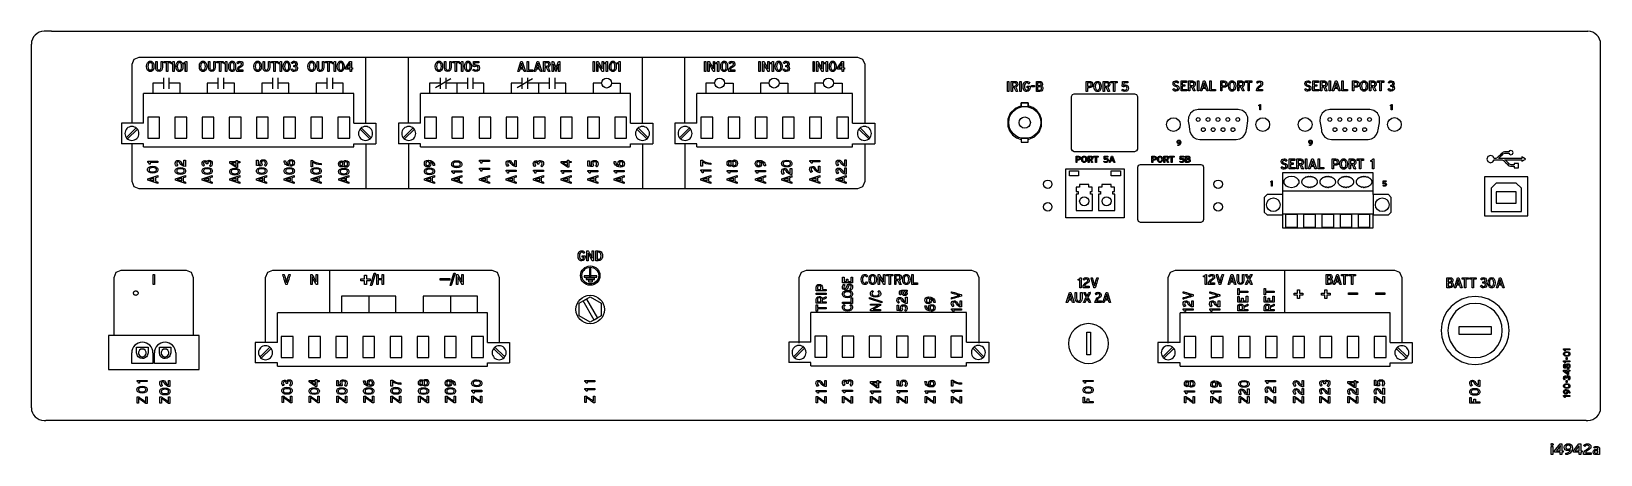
# Model space of a CAD drawing. Extents: x 0.1 to 17.4, y 0.3 to 5.
import ezdxf

# ---------------------------------------------------------------- set-up
doc = ezdxf.new("R2010")
doc.units = 0
doc.header["$MEASUREMENT"] = 0
doc.layers.get('0').update_dxf_attribs({"linetype": 'CONTINUOUS'})
doc.layers.add('DWG', color=7, linetype='CONTINUOUS')

msp = doc.modelspace()

# ---------------------------------------------------------------- linework, layer by layer
at = {"color": 7}
for p, q in [((0.283, 4.961), (0.262, 4.961)), ((0.343, 4.961), (0.283, 4.961)), ((0.343, 4.961), (17.192, 4.961)), ((17.192, 4.961), (17.252, 4.961)), ((17.252, 4.961), (17.272, 4.961)), ((0.122, 0.806), (0.122, 4.821)), ((3.807, 3.946), (3.807, 4.673)), ((4.277, 3.946), (4.277, 4.673)), ((6.857, 3.946), (6.857, 4.673)), ((7.322, 3.946), (7.322, 4.673)), ((17.412, 0.806), (17.412, 4.821)), ((1.581, 4.328), (1.581, 4.448)), ((1.638, 4.448), (1.638, 4.328)), ((2.181, 4.328), (2.181, 4.448)), ((2.238, 4.448), (2.238, 4.328)), ((2.781, 4.328), (2.781, 4.448)), ((2.838, 4.448), (2.838, 4.328)), ((3.381, 4.328), (3.381, 4.448)), ((3.438, 4.448), (3.438, 4.328)), ((4.743, 4.438), (4.576, 4.338)), ((4.631, 4.328), (4.631, 4.448)), ((4.688, 4.448), (4.688, 4.328)), ((4.809, 4.39), (4.688, 4.39)), ((4.931, 4.328), (4.931, 4.448)), ((4.987, 4.448), (4.987, 4.328)), ((5.643, 4.438), (5.476, 4.338)), ((5.531, 4.328), (5.531, 4.448)), ((5.588, 4.448), (5.588, 4.328)), ((5.709, 4.39), (5.588, 4.39)), ((5.831, 4.328), (5.831, 4.448)), ((5.888, 4.448), (5.888, 4.328)), ((3.674, 4.276), (1.359, 4.276)), ((1.359, 3.946), (1.359, 4.276)), ((3.674, 3.946), (3.674, 4.276)), ((6.725, 4.276), (4.41, 4.276)), ((4.41, 3.946), (4.41, 4.276)), ((6.725, 3.946), (6.725, 4.276)), ((9.171, 4.276), (7.454, 4.276)), ((7.454, 3.946), (7.454, 4.276)), ((9.171, 3.946), (9.171, 4.276)), ((11.104, 4.128), (11.029, 4.128)), ((1.115, 3.946), (1.115, 3.721)), ((1.359, 3.946), (1.115, 3.946)), ((1.168, 3.787), (1.277, 3.895)), ((1.182, 3.773), (1.291, 3.881)), ((3.674, 3.946), (3.919, 3.946)), ((3.851, 3.773), (3.743, 3.881)), ((3.865, 3.787), (3.757, 3.895)), ((3.919, 3.946), (3.919, 3.721)), ((4.166, 3.946), (4.166, 3.721)), ((4.41, 3.946), (4.166, 3.946)), ((4.219, 3.787), (4.328, 3.895)), ((4.233, 3.773), (4.342, 3.881)), ((6.725, 3.946), (6.97, 3.946)), ((6.902, 3.773), (6.794, 3.881)), ((6.916, 3.787), (6.808, 3.895)), ((6.97, 3.946), (6.97, 3.721)), ((7.21, 3.946), (7.21, 3.721)), ((7.454, 3.946), (7.21, 3.946)), ((7.263, 3.787), (7.372, 3.895)), ((7.277, 3.773), (7.386, 3.881)), ((9.171, 3.946), (9.415, 3.946)), ((9.348, 3.773), (9.239, 3.881)), ((9.361, 3.787), (9.253, 3.895)), ((9.415, 3.946), (9.415, 3.721)), ((1.359, 3.721), (1.115, 3.721)), ((1.359, 3.687), (1.359, 3.721)), ((1.359, 3.687), (3.674, 3.687)), ((3.674, 3.687), (3.674, 3.721)), ((3.674, 3.721), (3.919, 3.721)), ((3.807, 3.721), (3.807, 3.226)), ((4.41, 3.721), (4.166, 3.721)), ((4.277, 3.721), (4.277, 3.226)), ((4.41, 3.687), (4.41, 3.721)), ((4.41, 3.687), (6.725, 3.687)), ((6.725, 3.687), (6.725, 3.721)), ((6.725, 3.721), (6.97, 3.721)), ((6.857, 3.721), (6.857, 3.226)), ((7.454, 3.721), (7.21, 3.721)), ((7.322, 3.721), (7.322, 3.226)), ((7.454, 3.687), (7.454, 3.721)), ((7.454, 3.687), (9.171, 3.687)), ((9.171, 3.687), (9.171, 3.721)), ((9.171, 3.721), (9.415, 3.721)), ((11.029, 3.78), (11.104, 3.78)), ((11.029, 3.78), (11.104, 3.78)), ((16.134, 3.354), (16.134, 2.923)), ((16.611, 3.354), (16.134, 3.354)), ((16.262, 3.286), (16.205, 3.229)), ((16.483, 3.286), (16.262, 3.286)), ((16.54, 3.229), (16.483, 3.286)), ((16.611, 2.923), (16.611, 3.354)), ((13.906, 3.2), (14.905, 3.2)), ((13.906, 3.16), (13.906, 2.934)), ((14.905, 3.16), (14.905, 2.934)), ((16.205, 3.229), (16.205, 2.971)), ((16.262, 3.191), (16.262, 3.066)), ((16.483, 3.191), (16.262, 3.191)), ((16.483, 3.066), (16.483, 3.191)), ((16.54, 2.971), (16.54, 3.229)), ((13.906, 2.948), (14.905, 2.948)), ((16.205, 2.971), (16.54, 2.971)), ((16.262, 3.066), (16.483, 3.066)), ((14.071, 2.939), (13.941, 2.939)), ((13.941, 2.939), (13.941, 2.798)), ((13.941, 2.798), (14.071, 2.798)), ((14.071, 2.798), (14.071, 2.939)), ((14.271, 2.939), (14.14, 2.939)), ((14.14, 2.939), (14.14, 2.798)), ((14.14, 2.798), (14.271, 2.798)), ((14.271, 2.798), (14.271, 2.939)), ((14.471, 2.939), (14.341, 2.939)), ((14.341, 2.939), (14.341, 2.798)), ((14.341, 2.798), (14.471, 2.798)), ((14.471, 2.798), (14.471, 2.939)), ((14.67, 2.939), (14.541, 2.939)), ((14.541, 2.939), (14.541, 2.798)), ((14.541, 2.798), (14.67, 2.798)), ((14.67, 2.798), (14.67, 2.939)), ((14.871, 2.939), (14.741, 2.939)), ((14.741, 2.939), (14.741, 2.798)), ((14.741, 2.798), (14.871, 2.798)), ((14.871, 2.798), (14.871, 2.939)), ((16.134, 2.923), (16.611, 2.923)), ((3.409, 1.856), (3.409, 2.321)), ((13.931, 1.856), (13.931, 2.321)), ((3.839, 2.039), (3.839, 1.856)), ((4.74, 2.039), (4.74, 1.856)), ((5.146, 1.856), (2.832, 1.856)), ((2.832, 1.526), (2.832, 1.856)), ((5.146, 1.526), (5.146, 1.856)), ((10.426, 1.859), (8.71, 1.859)), ((8.71, 1.529), (8.71, 1.859)), ((10.426, 1.529), (10.426, 1.859)), ((15.093, 1.856), (12.778, 1.856)), ((12.778, 1.526), (12.778, 1.856)), ((15.093, 1.526), (15.093, 1.856)), ((1.97, 1.603), (0.97, 1.603)), ((0.97, 1.603), (0.97, 1.228)), ((1.97, 1.228), (1.97, 1.603)), ((11.75, 1.39), (11.75, 1.64)), ((11.75, 1.64), (11.79, 1.64)), ((11.79, 1.64), (11.79, 1.39)), ((15.855, 1.702), (16.205, 1.702)), ((15.855, 1.616), (15.855, 1.702)), ((16.205, 1.616), (15.855, 1.616)), ((16.205, 1.702), (16.205, 1.616)), ((1.227, 1.295), (1.227, 1.412)), ((1.282, 1.475), (1.407, 1.475)), ((1.282, 1.412), (1.282, 1.475)), ((1.407, 1.475), (1.407, 1.412)), ((1.462, 1.412), (1.462, 1.295)), ((1.477, 1.295), (1.477, 1.412)), ((1.532, 1.412), (1.532, 1.475)), ((1.532, 1.475), (1.657, 1.475)), ((1.657, 1.475), (1.657, 1.412)), ((1.712, 1.412), (1.712, 1.295)), ((2.587, 1.526), (2.587, 1.302)), ((2.832, 1.526), (2.587, 1.526)), ((2.641, 1.367), (2.749, 1.475)), ((2.655, 1.353), (2.763, 1.461)), ((5.146, 1.526), (5.391, 1.526)), ((5.323, 1.353), (5.215, 1.461)), ((5.338, 1.367), (5.229, 1.475)), ((5.391, 1.526), (5.391, 1.302)), ((8.466, 1.529), (8.466, 1.305)), ((8.71, 1.529), (8.466, 1.529)), ((8.519, 1.37), (8.627, 1.478)), ((8.533, 1.356), (8.642, 1.464)), ((10.426, 1.529), (10.671, 1.529)), ((10.603, 1.356), (10.495, 1.464)), ((10.617, 1.37), (10.509, 1.478)), ((10.671, 1.529), (10.671, 1.305)), ((11.79, 1.39), (11.75, 1.39)), ((12.533, 1.526), (12.533, 1.302)), ((12.778, 1.526), (12.533, 1.526)), ((12.587, 1.367), (12.695, 1.475)), ((12.601, 1.353), (12.709, 1.461)), ((15.093, 1.526), (15.337, 1.526)), ((15.27, 1.353), (15.161, 1.461)), ((15.284, 1.367), (15.175, 1.475)), ((15.337, 1.526), (15.337, 1.302)), ((0.97, 1.228), (1.97, 1.228)), ((1.462, 1.295), (1.227, 1.295)), ((1.712, 1.295), (1.477, 1.295)), ((2.832, 1.302), (2.587, 1.302)), ((2.832, 1.267), (2.832, 1.302)), ((2.832, 1.267), (5.146, 1.267)), ((5.146, 1.267), (5.146, 1.302)), ((5.146, 1.302), (5.391, 1.302)), ((8.71, 1.305), (8.466, 1.305)), ((8.71, 1.27), (8.71, 1.305)), ((8.71, 1.27), (10.426, 1.27)), ((10.426, 1.27), (10.426, 1.305)), ((10.426, 1.305), (10.671, 1.305)), ((12.778, 1.302), (12.533, 1.302)), ((12.778, 1.267), (12.778, 1.302)), ((12.778, 1.267), (15.093, 1.267)), ((15.093, 1.267), (15.093, 1.302)), ((15.093, 1.302), (15.337, 1.302)), ((0.262, 0.666), (0.283, 0.666)), ((0.343, 0.666), (0.283, 0.666)), ((17.192, 0.666), (0.343, 0.666)), ((17.252, 0.666), (17.192, 0.666)), ((17.252, 0.666), (17.272, 0.666))]:
    msp.add_line(p, q, dxfattribs=at)
for points in [[(0.262, 4.961), (0.234, 4.958), (0.208, 4.95), (0.184, 4.937), (0.163, 4.92), (0.146, 4.899), (0.133, 4.875), (0.125, 4.849), (0.122, 4.821), (0.122, 4.821)], [(17.412, 4.821), (17.409, 4.849), (17.401, 4.875), (17.388, 4.899), (17.371, 4.92), (17.35, 4.937), (17.327, 4.95), (17.3, 4.958), (17.272, 4.961), (17.272, 4.961)], [(9.307, 3.946), (9.307, 4.593), (9.284, 4.65), (9.227, 4.673), (9.138, 4.673), (8.887, 4.673), (7.99, 4.673), (6.721, 4.673), (5.267, 4.673), (3.813, 4.673), (2.545, 4.673), (1.648, 4.673), (1.396, 4.673), (1.307, 4.673), (1.251, 4.65), (1.227, 4.593), (1.227, 3.946)], [(1.432, 4.518), (1.423, 4.519), (1.415, 4.522), (1.408, 4.527), (1.402, 4.533), (1.394, 4.551), (1.391, 4.574), (1.394, 4.597), (1.402, 4.615), (1.408, 4.622), (1.415, 4.627), (1.423, 4.63), (1.432, 4.631), (1.441, 4.63), (1.449, 4.627), (1.456, 4.622), (1.462, 4.615), (1.47, 4.597), (1.473, 4.574), (1.47, 4.551), (1.462, 4.533), (1.456, 4.527), (1.449, 4.522), (1.441, 4.519), (1.432, 4.518)], [(1.432, 4.518), (1.423, 4.519), (1.415, 4.522), (1.409, 4.527), (1.403, 4.533), (1.394, 4.551), (1.392, 4.574), (1.394, 4.597), (1.403, 4.615), (1.409, 4.622), (1.415, 4.627), (1.423, 4.63), (1.432, 4.631), (1.441, 4.63), (1.449, 4.627), (1.456, 4.622), (1.462, 4.615), (1.47, 4.597), (1.473, 4.574), (1.47, 4.551), (1.462, 4.533), (1.456, 4.527), (1.449, 4.522), (1.441, 4.519), (1.432, 4.518)], [(1.432, 4.615), (1.426, 4.614), (1.421, 4.612), (1.417, 4.608), (1.413, 4.604), (1.408, 4.591), (1.406, 4.574), (1.408, 4.557), (1.413, 4.545), (1.417, 4.54), (1.421, 4.537), (1.426, 4.535), (1.432, 4.534), (1.438, 4.535), (1.444, 4.537), (1.448, 4.54), (1.452, 4.545), (1.457, 4.557), (1.458, 4.574), (1.457, 4.591), (1.452, 4.604), (1.448, 4.608), (1.444, 4.612), (1.438, 4.614), (1.432, 4.615)], [(1.432, 4.615), (1.426, 4.614), (1.421, 4.612), (1.417, 4.608), (1.413, 4.604), (1.408, 4.591), (1.406, 4.574), (1.408, 4.557), (1.413, 4.545), (1.417, 4.54), (1.421, 4.537), (1.426, 4.535), (1.432, 4.534), (1.438, 4.535), (1.443, 4.537), (1.448, 4.54), (1.452, 4.545), (1.457, 4.557), (1.458, 4.574), (1.457, 4.591), (1.452, 4.604), (1.448, 4.608), (1.443, 4.612), (1.438, 4.614), (1.432, 4.615)], [(1.529, 4.518), (1.513, 4.521), (1.502, 4.53), (1.495, 4.545), (1.493, 4.565), (1.493, 4.568), (1.493, 4.575), (1.493, 4.597), (1.493, 4.619), (1.493, 4.626), (1.493, 4.629), (1.495, 4.629), (1.5, 4.629), (1.505, 4.629), (1.507, 4.629), (1.507, 4.626), (1.507, 4.619), (1.507, 4.597), (1.507, 4.576), (1.507, 4.568), (1.507, 4.566), (1.509, 4.552), (1.513, 4.542), (1.52, 4.536), (1.529, 4.534), (1.539, 4.536), (1.546, 4.542), (1.55, 4.551), (1.551, 4.565), (1.551, 4.568), (1.551, 4.575), (1.551, 4.597), (1.551, 4.619), (1.551, 4.626), (1.551, 4.629), (1.554, 4.629), (1.559, 4.629), (1.564, 4.629), (1.566, 4.629), (1.566, 4.626), (1.566, 4.619), (1.566, 4.597), (1.566, 4.575), (1.566, 4.568), (1.566, 4.565), (1.563, 4.545), (1.556, 4.53), (1.545, 4.521), (1.529, 4.518)], [(1.529, 4.518), (1.513, 4.521), (1.502, 4.53), (1.495, 4.545), (1.493, 4.565), (1.493, 4.568), (1.493, 4.575), (1.493, 4.597), (1.493, 4.619), (1.493, 4.626), (1.493, 4.629), (1.495, 4.629), (1.5, 4.629), (1.505, 4.629), (1.507, 4.629), (1.507, 4.626), (1.507, 4.619), (1.507, 4.597), (1.507, 4.576), (1.507, 4.568), (1.507, 4.566), (1.508, 4.552), (1.513, 4.542), (1.52, 4.536), (1.529, 4.534), (1.539, 4.536), (1.546, 4.542), (1.55, 4.551), (1.551, 4.565), (1.551, 4.568), (1.551, 4.575), (1.551, 4.597), (1.551, 4.619), (1.551, 4.626), (1.551, 4.629), (1.554, 4.629), (1.559, 4.629), (1.563, 4.629), (1.566, 4.629), (1.566, 4.626), (1.566, 4.619), (1.566, 4.597), (1.566, 4.575), (1.566, 4.568), (1.566, 4.565), (1.563, 4.545), (1.556, 4.53), (1.545, 4.521), (1.529, 4.518)], [(1.681, 4.519), (1.681, 4.523), (1.681, 4.532), (1.681, 4.546), (1.681, 4.561), (1.681, 4.577), (1.681, 4.59), (1.681, 4.6), (1.681, 4.603), (1.678, 4.603), (1.672, 4.603), (1.666, 4.603), (1.664, 4.603), (1.664, 4.605), (1.664, 4.609), (1.664, 4.613), (1.664, 4.615), (1.677, 4.619), (1.681, 4.623), (1.684, 4.629), (1.685, 4.629), (1.689, 4.629), (1.693, 4.629), (1.695, 4.629), (1.695, 4.628), (1.695, 4.624), (1.695, 4.612), (1.695, 4.594), (1.695, 4.574), (1.695, 4.554), (1.695, 4.536), (1.695, 4.524), (1.695, 4.521), (1.695, 4.519), (1.693, 4.519), (1.688, 4.519), (1.683, 4.519), (1.681, 4.519)], [(1.681, 4.519), (1.681, 4.523), (1.681, 4.532), (1.681, 4.546), (1.681, 4.561), (1.681, 4.577), (1.681, 4.59), (1.681, 4.6), (1.681, 4.603), (1.678, 4.603), (1.672, 4.603), (1.666, 4.603), (1.664, 4.603), (1.664, 4.605), (1.664, 4.609), (1.664, 4.613), (1.664, 4.615), (1.676, 4.619), (1.681, 4.623), (1.683, 4.629), (1.685, 4.629), (1.689, 4.629), (1.693, 4.629), (1.695, 4.629), (1.695, 4.628), (1.695, 4.624), (1.695, 4.612), (1.695, 4.594), (1.695, 4.574), (1.695, 4.554), (1.695, 4.536), (1.695, 4.524), (1.695, 4.521), (1.695, 4.519), (1.693, 4.519), (1.688, 4.519), (1.683, 4.519), (1.681, 4.519)], [(1.753, 4.518), (1.744, 4.519), (1.737, 4.522), (1.73, 4.527), (1.725, 4.533), (1.718, 4.551), (1.715, 4.574), (1.718, 4.597), (1.725, 4.615), (1.731, 4.622), (1.737, 4.627), (1.745, 4.63), (1.753, 4.631), (1.762, 4.63), (1.77, 4.627), (1.776, 4.622), (1.782, 4.615), (1.789, 4.597), (1.791, 4.574), (1.789, 4.551), (1.782, 4.533), (1.776, 4.527), (1.77, 4.522), (1.762, 4.519), (1.753, 4.518)], [(1.753, 4.518), (1.745, 4.519), (1.737, 4.522), (1.73, 4.527), (1.725, 4.533), (1.718, 4.551), (1.716, 4.574), (1.718, 4.597), (1.725, 4.615), (1.731, 4.622), (1.737, 4.627), (1.745, 4.63), (1.754, 4.631), (1.762, 4.63), (1.77, 4.627), (1.776, 4.622), (1.782, 4.615), (1.789, 4.597), (1.791, 4.574), (1.789, 4.551), (1.782, 4.533), (1.776, 4.527), (1.77, 4.522), (1.762, 4.519), (1.753, 4.518)], [(1.753, 4.615), (1.748, 4.614), (1.743, 4.612), (1.739, 4.608), (1.735, 4.603), (1.731, 4.59), (1.73, 4.574), (1.731, 4.558), (1.736, 4.545), (1.739, 4.54), (1.743, 4.537), (1.748, 4.534), (1.754, 4.534), (1.759, 4.534), (1.764, 4.537), (1.768, 4.54), (1.772, 4.545), (1.776, 4.558), (1.777, 4.574), (1.776, 4.59), (1.771, 4.603), (1.768, 4.608), (1.764, 4.612), (1.759, 4.614), (1.753, 4.615)], [(1.753, 4.615), (1.747, 4.614), (1.743, 4.612), (1.739, 4.608), (1.735, 4.603), (1.731, 4.59), (1.73, 4.574), (1.731, 4.558), (1.735, 4.545), (1.739, 4.54), (1.743, 4.537), (1.748, 4.534), (1.753, 4.534), (1.759, 4.534), (1.764, 4.537), (1.768, 4.54), (1.771, 4.545), (1.775, 4.558), (1.777, 4.574), (1.775, 4.59), (1.771, 4.603), (1.768, 4.608), (1.764, 4.612), (1.759, 4.614), (1.753, 4.615)], [(1.818, 4.519), (1.818, 4.523), (1.818, 4.532), (1.818, 4.546), (1.818, 4.561), (1.818, 4.577), (1.818, 4.59), (1.818, 4.6), (1.818, 4.603), (1.816, 4.603), (1.81, 4.603), (1.804, 4.603), (1.801, 4.603), (1.801, 4.605), (1.801, 4.609), (1.801, 4.613), (1.801, 4.615), (1.814, 4.619), (1.819, 4.623), (1.821, 4.629), (1.823, 4.629), (1.827, 4.629), (1.831, 4.629), (1.833, 4.629), (1.833, 4.628), (1.833, 4.624), (1.833, 4.612), (1.833, 4.594), (1.833, 4.574), (1.833, 4.554), (1.833, 4.536), (1.833, 4.524), (1.833, 4.521), (1.833, 4.519), (1.83, 4.519), (1.826, 4.519), (1.821, 4.519), (1.818, 4.519)], [(1.819, 4.519), (1.819, 4.523), (1.819, 4.532), (1.819, 4.546), (1.819, 4.561), (1.819, 4.577), (1.819, 4.59), (1.819, 4.6), (1.819, 4.603), (1.816, 4.603), (1.81, 4.603), (1.804, 4.603), (1.802, 4.603), (1.802, 4.605), (1.802, 4.609), (1.802, 4.613), (1.802, 4.615), (1.814, 4.619), (1.819, 4.623), (1.821, 4.629), (1.823, 4.629), (1.827, 4.629), (1.831, 4.629), (1.833, 4.629), (1.833, 4.628), (1.833, 4.624), (1.833, 4.612), (1.833, 4.594), (1.833, 4.574), (1.833, 4.554), (1.833, 4.536), (1.833, 4.524), (1.833, 4.521), (1.833, 4.519), (1.831, 4.519), (1.826, 4.519), (1.821, 4.519), (1.819, 4.519)], [(2.013, 4.518), (2.004, 4.519), (1.996, 4.522), (1.989, 4.527), (1.984, 4.533), (1.975, 4.551), (1.973, 4.574), (1.975, 4.597), (1.984, 4.615), (1.989, 4.622), (1.996, 4.627), (2.004, 4.63), (2.013, 4.631), (2.022, 4.63), (2.03, 4.627), (2.037, 4.622), (2.043, 4.615), (2.051, 4.597), (2.054, 4.574), (2.051, 4.551), (2.043, 4.533), (2.037, 4.527), (2.03, 4.522), (2.022, 4.519), (2.013, 4.518)], [(2.013, 4.615), (2.007, 4.614), (2.002, 4.612), (1.998, 4.608), (1.994, 4.604), (1.989, 4.591), (1.987, 4.574), (1.989, 4.557), (1.994, 4.545), (1.998, 4.54), (2.002, 4.537), (2.007, 4.535), (2.013, 4.534), (2.019, 4.535), (2.025, 4.537), (2.029, 4.54), (2.033, 4.545), (2.038, 4.557), (2.039, 4.574), (2.038, 4.591), (2.033, 4.604), (2.029, 4.608), (2.025, 4.612), (2.019, 4.614), (2.013, 4.615)], [(2.11, 4.518), (2.094, 4.521), (2.083, 4.53), (2.076, 4.545), (2.074, 4.565), (2.074, 4.568), (2.074, 4.575), (2.074, 4.597), (2.074, 4.619), (2.074, 4.626), (2.074, 4.629), (2.076, 4.629), (2.081, 4.629), (2.086, 4.629), (2.088, 4.629), (2.088, 4.626), (2.088, 4.619), (2.088, 4.597), (2.088, 4.576), (2.088, 4.568), (2.088, 4.566), (2.09, 4.552), (2.094, 4.542), (2.101, 4.536), (2.11, 4.534), (2.12, 4.536), (2.127, 4.542), (2.131, 4.551), (2.133, 4.565), (2.133, 4.568), (2.133, 4.575), (2.133, 4.597), (2.133, 4.619), (2.133, 4.626), (2.133, 4.629), (2.135, 4.629), (2.14, 4.629), (2.145, 4.629), (2.147, 4.629), (2.147, 4.626), (2.147, 4.619), (2.147, 4.597), (2.147, 4.575), (2.147, 4.568), (2.147, 4.565), (2.144, 4.545), (2.137, 4.53), (2.126, 4.521), (2.11, 4.518)], [(2.262, 4.519), (2.262, 4.523), (2.262, 4.532), (2.262, 4.546), (2.262, 4.561), (2.262, 4.577), (2.262, 4.59), (2.262, 4.6), (2.262, 4.603), (2.259, 4.603), (2.253, 4.603), (2.247, 4.603), (2.245, 4.603), (2.245, 4.605), (2.245, 4.609), (2.245, 4.613), (2.245, 4.615), (2.258, 4.619), (2.262, 4.623), (2.264, 4.629), (2.266, 4.629), (2.27, 4.629), (2.274, 4.629), (2.276, 4.629), (2.276, 4.628), (2.276, 4.624), (2.276, 4.612), (2.276, 4.594), (2.276, 4.574), (2.276, 4.554), (2.276, 4.536), (2.276, 4.524), (2.276, 4.521), (2.276, 4.519), (2.274, 4.519), (2.269, 4.519), (2.264, 4.519), (2.262, 4.519)], [(2.334, 4.518), (2.326, 4.519), (2.318, 4.522), (2.312, 4.527), (2.306, 4.533), (2.299, 4.551), (2.297, 4.574), (2.299, 4.597), (2.306, 4.615), (2.312, 4.622), (2.318, 4.627), (2.326, 4.63), (2.335, 4.631), (2.343, 4.63), (2.351, 4.627), (2.358, 4.622), (2.363, 4.615), (2.37, 4.597), (2.372, 4.574), (2.37, 4.551), (2.363, 4.533), (2.357, 4.527), (2.351, 4.522), (2.343, 4.519), (2.334, 4.518)], [(2.334, 4.615), (2.329, 4.614), (2.324, 4.612), (2.32, 4.608), (2.317, 4.603), (2.312, 4.59), (2.311, 4.574), (2.313, 4.558), (2.317, 4.545), (2.32, 4.54), (2.324, 4.537), (2.329, 4.534), (2.335, 4.534), (2.34, 4.534), (2.345, 4.537), (2.349, 4.54), (2.353, 4.545), (2.357, 4.558), (2.358, 4.574), (2.357, 4.59), (2.352, 4.603), (2.349, 4.608), (2.345, 4.612), (2.34, 4.614), (2.334, 4.615)], [(2.384, 4.519), (2.385, 4.531), (2.388, 4.54), (2.396, 4.556), (2.407, 4.568), (2.421, 4.579), (2.429, 4.585), (2.434, 4.59), (2.437, 4.6), (2.436, 4.606), (2.433, 4.611), (2.427, 4.614), (2.419, 4.615), (2.407, 4.612), (2.396, 4.603), (2.394, 4.605), (2.391, 4.61), (2.388, 4.614), (2.387, 4.616), (2.402, 4.627), (2.419, 4.631), (2.433, 4.629), (2.443, 4.623), (2.45, 4.614), (2.452, 4.601), (2.451, 4.59), (2.446, 4.581), (2.439, 4.573), (2.428, 4.565), (2.416, 4.557), (2.409, 4.55), (2.404, 4.543), (2.402, 4.535), (2.404, 4.535), (2.41, 4.535), (2.428, 4.535), (2.445, 4.535), (2.451, 4.535), (2.453, 4.535), (2.453, 4.533), (2.453, 4.527), (2.453, 4.522), (2.453, 4.519), (2.45, 4.519), (2.442, 4.519), (2.419, 4.519), (2.395, 4.519), (2.387, 4.519), (2.384, 4.519)], [(2.615, 4.518), (2.606, 4.519), (2.598, 4.522), (2.591, 4.527), (2.585, 4.533), (2.577, 4.551), (2.574, 4.574), (2.577, 4.597), (2.585, 4.615), (2.591, 4.622), (2.598, 4.627), (2.606, 4.63), (2.615, 4.631), (2.623, 4.63), (2.631, 4.627), (2.638, 4.622), (2.644, 4.615), (2.653, 4.597), (2.655, 4.574), (2.653, 4.551), (2.644, 4.533), (2.638, 4.527), (2.631, 4.522), (2.623, 4.519), (2.615, 4.518)], [(2.615, 4.615), (2.609, 4.614), (2.603, 4.612), (2.599, 4.608), (2.595, 4.604), (2.59, 4.591), (2.589, 4.574), (2.59, 4.557), (2.595, 4.545), (2.599, 4.54), (2.603, 4.537), (2.609, 4.535), (2.615, 4.534), (2.62, 4.535), (2.626, 4.537), (2.63, 4.54), (2.634, 4.545), (2.639, 4.557), (2.641, 4.574), (2.639, 4.591), (2.634, 4.604), (2.63, 4.608), (2.626, 4.612), (2.62, 4.614), (2.615, 4.615)], [(2.711, 4.518), (2.695, 4.521), (2.684, 4.53), (2.677, 4.545), (2.675, 4.565), (2.675, 4.568), (2.675, 4.575), (2.675, 4.597), (2.675, 4.619), (2.675, 4.626), (2.675, 4.629), (2.677, 4.629), (2.682, 4.629), (2.687, 4.629), (2.689, 4.629), (2.689, 4.626), (2.689, 4.619), (2.689, 4.597), (2.689, 4.576), (2.689, 4.568), (2.689, 4.566), (2.691, 4.552), (2.695, 4.542), (2.702, 4.536), (2.711, 4.534), (2.721, 4.536), (2.728, 4.542), (2.732, 4.551), (2.734, 4.565), (2.734, 4.568), (2.734, 4.575), (2.734, 4.597), (2.734, 4.619), (2.734, 4.626), (2.734, 4.629), (2.736, 4.629), (2.741, 4.629), (2.746, 4.629), (2.748, 4.629), (2.748, 4.626), (2.748, 4.619), (2.748, 4.597), (2.748, 4.575), (2.748, 4.568), (2.748, 4.565), (2.746, 4.545), (2.739, 4.53), (2.727, 4.521), (2.711, 4.518)], [(2.863, 4.519), (2.863, 4.523), (2.863, 4.532), (2.863, 4.546), (2.863, 4.561), (2.863, 4.577), (2.863, 4.59), (2.863, 4.6), (2.863, 4.603), (2.86, 4.603), (2.854, 4.603), (2.849, 4.603), (2.846, 4.603), (2.846, 4.605), (2.846, 4.609), (2.846, 4.613), (2.846, 4.615), (2.859, 4.619), (2.863, 4.623), (2.866, 4.629), (2.868, 4.629), (2.872, 4.629), (2.876, 4.629), (2.877, 4.629), (2.877, 4.628), (2.877, 4.624), (2.877, 4.612), (2.877, 4.594), (2.877, 4.574), (2.877, 4.554), (2.877, 4.536), (2.877, 4.524), (2.877, 4.521), (2.877, 4.519), (2.875, 4.519), (2.87, 4.519), (2.865, 4.519), (2.863, 4.519)], [(2.936, 4.518), (2.927, 4.519), (2.919, 4.522), (2.913, 4.527), (2.907, 4.533), (2.9, 4.551), (2.898, 4.574), (2.9, 4.597), (2.908, 4.615), (2.913, 4.622), (2.919, 4.627), (2.927, 4.63), (2.936, 4.631), (2.945, 4.63), (2.952, 4.627), (2.959, 4.622), (2.964, 4.615), (2.971, 4.597), (2.974, 4.574), (2.971, 4.551), (2.964, 4.533), (2.959, 4.527), (2.952, 4.522), (2.944, 4.519), (2.936, 4.518)], [(2.936, 4.615), (2.93, 4.614), (2.925, 4.612), (2.921, 4.608), (2.918, 4.603), (2.914, 4.59), (2.912, 4.574), (2.914, 4.558), (2.918, 4.545), (2.921, 4.54), (2.925, 4.537), (2.93, 4.534), (2.936, 4.534), (2.942, 4.534), (2.947, 4.537), (2.951, 4.54), (2.954, 4.545), (2.958, 4.558), (2.959, 4.574), (2.958, 4.59), (2.954, 4.603), (2.95, 4.608), (2.946, 4.612), (2.941, 4.614), (2.936, 4.615)], [(3.018, 4.518), (3.008, 4.519), (2.998, 4.522), (2.99, 4.528), (2.984, 4.536), (2.985, 4.538), (2.989, 4.541), (2.993, 4.545), (2.994, 4.546), (3.005, 4.537), (3.018, 4.534), (3.028, 4.535), (3.034, 4.539), (3.038, 4.544), (3.039, 4.552), (3.038, 4.559), (3.034, 4.564), (3.029, 4.568), (3.022, 4.568), (3.013, 4.568), (3.013, 4.571), (3.013, 4.576), (3.013, 4.582), (3.013, 4.584), (3.022, 4.584), (3.027, 4.586), (3.032, 4.589), (3.034, 4.594), (3.035, 4.6), (3.034, 4.605), (3.031, 4.609), (3.026, 4.613), (3.017, 4.615), (3.007, 4.612), (2.998, 4.604), (2.996, 4.606), (2.993, 4.61), (2.989, 4.614), (2.987, 4.616), (3.001, 4.627), (3.009, 4.63), (3.017, 4.631), (3.03, 4.629), (3.041, 4.623), (3.048, 4.614), (3.05, 4.601), (3.049, 4.592), (3.047, 4.586), (3.039, 4.577), (3.045, 4.574), (3.05, 4.569), (3.053, 4.561), (3.054, 4.552), (3.052, 4.537), (3.045, 4.526), (3.033, 4.52), (3.018, 4.518)], [(3.21, 4.518), (3.201, 4.519), (3.193, 4.522), (3.186, 4.527), (3.18, 4.533), (3.172, 4.551), (3.169, 4.574), (3.172, 4.597), (3.18, 4.615), (3.186, 4.622), (3.193, 4.627), (3.201, 4.63), (3.21, 4.631), (3.219, 4.63), (3.227, 4.627), (3.234, 4.622), (3.24, 4.615), (3.248, 4.597), (3.251, 4.574), (3.248, 4.551), (3.24, 4.533), (3.234, 4.527), (3.227, 4.522), (3.219, 4.519), (3.21, 4.518)], [(3.21, 4.615), (3.204, 4.614), (3.199, 4.612), (3.194, 4.608), (3.191, 4.604), (3.186, 4.591), (3.184, 4.574), (3.186, 4.557), (3.191, 4.545), (3.194, 4.54), (3.199, 4.537), (3.204, 4.535), (3.21, 4.534), (3.216, 4.535), (3.221, 4.537), (3.225, 4.54), (3.229, 4.545), (3.234, 4.557), (3.236, 4.574), (3.234, 4.591), (3.229, 4.604), (3.225, 4.608), (3.221, 4.612), (3.216, 4.614), (3.21, 4.615)], [(3.307, 4.518), (3.298, 4.518), (3.291, 4.521), (3.28, 4.53), (3.273, 4.545), (3.27, 4.565), (3.27, 4.568), (3.27, 4.575), (3.27, 4.597), (3.27, 4.619), (3.27, 4.626), (3.27, 4.629), (3.273, 4.629), (3.278, 4.629), (3.283, 4.629), (3.285, 4.629), (3.285, 4.626), (3.285, 4.619), (3.285, 4.597), (3.285, 4.576), (3.285, 4.568), (3.285, 4.566), (3.286, 4.552), (3.29, 4.542), (3.297, 4.536), (3.307, 4.534), (3.317, 4.536), (3.324, 4.542), (3.328, 4.551), (3.329, 4.565), (3.329, 4.568), (3.329, 4.575), (3.329, 4.597), (3.329, 4.619), (3.329, 4.626), (3.329, 4.629), (3.331, 4.629), (3.336, 4.629), (3.341, 4.629), (3.343, 4.629), (3.343, 4.626), (3.343, 4.619), (3.343, 4.597), (3.343, 4.575), (3.343, 4.568), (3.343, 4.565), (3.341, 4.545), (3.334, 4.53), (3.322, 4.521), (3.307, 4.518)], [(3.458, 4.519), (3.458, 4.523), (3.458, 4.532), (3.458, 4.546), (3.458, 4.561), (3.458, 4.577), (3.458, 4.59), (3.458, 4.6), (3.458, 4.603), (3.456, 4.603), (3.45, 4.603), (3.444, 4.603), (3.441, 4.603), (3.441, 4.605), (3.441, 4.609), (3.441, 4.613), (3.441, 4.615), (3.454, 4.619), (3.459, 4.623), (3.461, 4.629), (3.463, 4.629), (3.467, 4.629), (3.471, 4.629), (3.473, 4.629), (3.473, 4.628), (3.473, 4.624), (3.473, 4.612), (3.473, 4.594), (3.473, 4.574), (3.473, 4.554), (3.473, 4.536), (3.473, 4.524), (3.473, 4.521), (3.473, 4.519), (3.47, 4.519), (3.466, 4.519), (3.461, 4.519), (3.458, 4.519)], [(3.531, 4.518), (3.522, 4.519), (3.514, 4.522), (3.508, 4.527), (3.503, 4.533), (3.495, 4.551), (3.493, 4.574), (3.496, 4.597), (3.503, 4.615), (3.508, 4.622), (3.515, 4.627), (3.522, 4.63), (3.531, 4.631), (3.54, 4.63), (3.548, 4.627), (3.554, 4.622), (3.559, 4.615), (3.566, 4.597), (3.569, 4.574), (3.566, 4.551), (3.559, 4.533), (3.554, 4.527), (3.547, 4.522), (3.54, 4.519), (3.531, 4.518)], [(3.531, 4.615), (3.525, 4.614), (3.52, 4.612), (3.516, 4.608), (3.513, 4.603), (3.509, 4.59), (3.508, 4.574), (3.509, 4.558), (3.513, 4.545), (3.516, 4.54), (3.52, 4.537), (3.525, 4.534), (3.531, 4.534), (3.537, 4.534), (3.542, 4.537), (3.546, 4.54), (3.549, 4.545), (3.553, 4.558), (3.554, 4.574), (3.553, 4.59), (3.549, 4.603), (3.546, 4.608), (3.542, 4.612), (3.537, 4.614), (3.531, 4.615)], [(3.626, 4.598), (3.625, 4.596), (3.623, 4.593), (3.617, 4.584), (3.61, 4.575), (3.608, 4.572), (3.607, 4.571), (3.603, 4.564), (3.598, 4.558), (3.601, 4.558), (3.605, 4.558), (3.614, 4.559), (3.615, 4.559), (3.617, 4.559), (3.624, 4.559), (3.631, 4.559), (3.633, 4.559), (3.634, 4.559), (3.634, 4.56), (3.634, 4.564), (3.634, 4.575), (3.634, 4.586), (3.634, 4.589), (3.634, 4.591), (3.634, 4.601), (3.635, 4.607), (3.635, 4.611), (3.631, 4.605), (3.626, 4.598)], [(4.613, 4.518), (4.604, 4.519), (4.596, 4.522), (4.589, 4.527), (4.583, 4.533), (4.575, 4.551), (4.572, 4.574), (4.575, 4.597), (4.583, 4.615), (4.589, 4.622), (4.596, 4.627), (4.604, 4.63), (4.613, 4.631), (4.622, 4.63), (4.63, 4.627), (4.637, 4.622), (4.642, 4.615), (4.651, 4.597), (4.653, 4.574), (4.651, 4.551), (4.642, 4.533), (4.637, 4.527), (4.63, 4.522), (4.622, 4.519), (4.613, 4.518)], [(4.613, 4.615), (4.607, 4.614), (4.602, 4.612), (4.597, 4.608), (4.593, 4.604), (4.588, 4.591), (4.587, 4.574), (4.588, 4.557), (4.593, 4.545), (4.597, 4.54), (4.602, 4.537), (4.607, 4.535), (4.613, 4.534), (4.619, 4.535), (4.624, 4.537), (4.628, 4.54), (4.632, 4.545), (4.637, 4.557), (4.639, 4.574), (4.637, 4.591), (4.632, 4.604), (4.628, 4.608), (4.624, 4.612), (4.619, 4.614), (4.613, 4.615)], [(4.709, 4.518), (4.694, 4.521), (4.682, 4.53), (4.676, 4.545), (4.673, 4.565), (4.673, 4.568), (4.673, 4.575), (4.673, 4.597), (4.673, 4.619), (4.673, 4.626), (4.673, 4.629), (4.676, 4.629), (4.68, 4.629), (4.685, 4.629), (4.688, 4.629), (4.688, 4.626), (4.688, 4.619), (4.688, 4.597), (4.688, 4.576), (4.688, 4.568), (4.688, 4.566), (4.689, 4.552), (4.693, 4.542), (4.7, 4.536), (4.71, 4.534), (4.72, 4.536), (4.726, 4.542), (4.731, 4.551), (4.732, 4.565), (4.732, 4.568), (4.732, 4.575), (4.732, 4.597), (4.732, 4.619), (4.732, 4.626), (4.732, 4.629), (4.734, 4.629), (4.739, 4.629), (4.744, 4.629), (4.746, 4.629), (4.746, 4.626), (4.746, 4.619), (4.746, 4.597), (4.746, 4.575), (4.746, 4.568), (4.746, 4.565), (4.744, 4.545), (4.737, 4.53), (4.725, 4.521), (4.709, 4.518)], [(4.861, 4.519), (4.861, 4.523), (4.861, 4.532), (4.861, 4.546), (4.861, 4.561), (4.861, 4.577), (4.861, 4.59), (4.861, 4.6), (4.861, 4.603), (4.858, 4.603), (4.853, 4.603), (4.847, 4.603), (4.844, 4.603), (4.844, 4.605), (4.844, 4.609), (4.844, 4.613), (4.844, 4.615), (4.857, 4.619), (4.861, 4.623), (4.864, 4.629), (4.866, 4.629), (4.87, 4.629), (4.874, 4.629), (4.876, 4.629), (4.876, 4.628), (4.876, 4.624), (4.876, 4.612), (4.876, 4.594), (4.876, 4.574), (4.876, 4.554), (4.876, 4.536), (4.876, 4.524), (4.876, 4.521), (4.876, 4.519), (4.873, 4.519), (4.868, 4.519), (4.863, 4.519), (4.861, 4.519)], [(4.934, 4.518), (4.925, 4.519), (4.917, 4.522), (4.911, 4.527), (4.906, 4.533), (4.898, 4.551), (4.896, 4.574), (4.898, 4.597), (4.906, 4.615), (4.911, 4.622), (4.918, 4.627), (4.925, 4.63), (4.934, 4.631), (4.943, 4.63), (4.95, 4.627), (4.957, 4.622), (4.962, 4.615), (4.969, 4.597), (4.972, 4.574), (4.969, 4.551), (4.962, 4.533), (4.957, 4.527), (4.95, 4.522), (4.942, 4.519), (4.934, 4.518)], [(4.934, 4.615), (4.928, 4.614), (4.923, 4.612), (4.919, 4.608), (4.916, 4.603), (4.912, 4.59), (4.911, 4.574), (4.912, 4.558), (4.916, 4.545), (4.919, 4.54), (4.923, 4.537), (4.928, 4.534), (4.934, 4.534), (4.94, 4.534), (4.945, 4.537), (4.949, 4.54), (4.952, 4.545), (4.956, 4.558), (4.957, 4.574), (4.956, 4.59), (4.952, 4.603), (4.949, 4.608), (4.945, 4.612), (4.94, 4.614), (4.934, 4.615)], [(5.02, 4.518), (5.003, 4.52), (4.987, 4.528), (4.988, 4.531), (4.99, 4.535), (4.993, 4.54), (4.994, 4.542), (5.007, 4.536), (5.021, 4.534), (5.031, 4.535), (5.038, 4.54), (5.042, 4.547), (5.044, 4.556), (5.042, 4.564), (5.038, 4.571), (5.032, 4.574), (5.024, 4.576), (5.014, 4.574), (5.005, 4.568), (5.003, 4.57), (4.998, 4.572), (4.993, 4.574), (4.99, 4.576), (4.99, 4.578), (4.991, 4.584), (4.992, 4.602), (4.993, 4.621), (4.993, 4.627), (4.993, 4.629), (4.996, 4.629), (5.003, 4.629), (5.023, 4.629), (5.043, 4.629), (5.05, 4.629), (5.052, 4.629), (5.052, 4.627), (5.052, 4.621), (5.052, 4.616), (5.052, 4.614), (5.05, 4.614), (5.045, 4.614), (5.029, 4.614), (5.013, 4.614), (5.008, 4.614), (5.006, 4.614), (5.006, 4.612), (5.006, 4.609), (5.005, 4.6), (5.005, 4.59), (5.004, 4.587), (5.004, 4.586), (5.013, 4.59), (5.025, 4.592), (5.04, 4.589), (5.05, 4.582), (5.056, 4.571), (5.058, 4.557), (5.055, 4.539), (5.048, 4.527), (5.036, 4.52), (5.02, 4.518)], [(5.53, 4.585), (5.526, 4.599), (5.524, 4.606), (5.522, 4.611), (5.521, 4.606), (5.519, 4.599), (5.516, 4.585), (5.515, 4.584), (5.514, 4.581), (5.512, 4.573), (5.509, 4.564), (5.508, 4.561), (5.508, 4.56), (5.509, 4.56), (5.512, 4.56), (5.523, 4.56), (5.533, 4.56), (5.536, 4.56), (5.537, 4.56), (5.537, 4.561), (5.536, 4.564), (5.534, 4.573), (5.531, 4.581), (5.53, 4.584), (5.53, 4.585)], [(5.709, 4.585), (5.705, 4.599), (5.703, 4.606), (5.702, 4.611), (5.701, 4.606), (5.699, 4.599), (5.695, 4.585), (5.695, 4.584), (5.694, 4.581), (5.691, 4.573), (5.688, 4.564), (5.688, 4.561), (5.687, 4.56), (5.689, 4.56), (5.692, 4.56), (5.702, 4.56), (5.712, 4.56), (5.716, 4.56), (5.717, 4.56), (5.717, 4.561), (5.716, 4.564), (5.713, 4.573), (5.711, 4.581), (5.71, 4.584), (5.709, 4.585)], [(5.816, 4.564), (5.816, 4.562), (5.819, 4.557), (5.825, 4.542), (5.832, 4.526), (5.834, 4.521), (5.835, 4.519), (5.833, 4.519), (5.827, 4.519), (5.821, 4.519), (5.819, 4.519), (5.818, 4.521), (5.816, 4.526), (5.809, 4.541), (5.803, 4.556), (5.8, 4.561), (5.8, 4.563), (5.796, 4.563), (5.789, 4.563), (5.781, 4.563), (5.778, 4.563), (5.778, 4.561), (5.778, 4.556), (5.778, 4.541), (5.778, 4.526), (5.778, 4.521), (5.778, 4.519), (5.776, 4.519), (5.771, 4.519), (5.766, 4.519), (5.764, 4.519), (5.764, 4.521), (5.764, 4.524), (5.764, 4.536), (5.764, 4.554), (5.764, 4.574), (5.764, 4.594), (5.764, 4.612), (5.764, 4.624), (5.764, 4.628), (5.764, 4.629), (5.766, 4.629), (5.77, 4.629), (5.785, 4.629), (5.799, 4.629), (5.804, 4.629), (5.806, 4.629), (5.818, 4.627), (5.828, 4.621), (5.834, 4.611), (5.837, 4.596), (5.835, 4.584), (5.831, 4.575), (5.824, 4.568), (5.816, 4.564)], [(5.806, 4.614), (5.805, 4.614), (5.802, 4.614), (5.792, 4.614), (5.782, 4.614), (5.779, 4.614), (5.778, 4.614), (5.778, 4.612), (5.778, 4.608), (5.778, 4.602), (5.778, 4.596), (5.778, 4.589), (5.778, 4.584), (5.778, 4.58), (5.778, 4.578), (5.779, 4.578), (5.782, 4.578), (5.792, 4.578), (5.802, 4.578), (5.805, 4.578), (5.806, 4.578), (5.813, 4.579), (5.818, 4.583), (5.821, 4.588), (5.822, 4.592), (5.822, 4.596), (5.822, 4.6), (5.821, 4.604), (5.818, 4.609), (5.813, 4.612), (5.806, 4.614)], [(5.931, 4.519), (5.931, 4.522), (5.931, 4.528), (5.931, 4.548), (5.931, 4.568), (5.931, 4.575), (5.931, 4.577), (5.931, 4.588), (5.931, 4.597), (5.929, 4.589), (5.925, 4.579), (5.924, 4.577), (5.921, 4.57), (5.913, 4.548), (5.905, 4.527), (5.903, 4.52), (5.902, 4.518), (5.901, 4.52), (5.898, 4.527), (5.89, 4.548), (5.882, 4.57), (5.88, 4.577), (5.879, 4.579), (5.875, 4.589), (5.872, 4.597), (5.873, 4.588), (5.873, 4.577), (5.873, 4.575), (5.873, 4.568), (5.873, 4.548), (5.873, 4.528), (5.873, 4.522), (5.873, 4.519), (5.87, 4.519), (5.866, 4.519), (5.861, 4.519), (5.859, 4.519), (5.859, 4.521), (5.859, 4.524), (5.859, 4.536), (5.859, 4.554), (5.859, 4.574), (5.859, 4.594), (5.859, 4.612), (5.859, 4.624), (5.859, 4.628), (5.859, 4.629), (5.861, 4.629), (5.866, 4.629), (5.872, 4.629), (5.874, 4.629), (5.875, 4.627), (5.877, 4.62), (5.885, 4.6), (5.892, 4.58), (5.895, 4.573), (5.895, 4.571), (5.902, 4.552), (5.909, 4.571), (5.909, 4.573), (5.912, 4.58), (5.919, 4.6), (5.926, 4.62), (5.929, 4.627), (5.93, 4.629), (5.932, 4.629), (5.937, 4.629), (5.943, 4.629), (5.945, 4.629), (5.945, 4.628), (5.945, 4.624), (5.945, 4.612), (5.945, 4.594), (5.945, 4.574), (5.945, 4.554), (5.945, 4.536), (5.945, 4.524), (5.945, 4.521), (5.945, 4.519), (5.943, 4.519), (5.938, 4.519), (5.933, 4.519), (5.931, 4.519)], [(6.41, 4.519), (6.409, 4.522), (6.404, 4.53), (6.391, 4.554), (6.378, 4.577), (6.374, 4.585), (6.372, 4.588), (6.365, 4.602), (6.365, 4.597), (6.365, 4.59), (6.365, 4.576), (6.365, 4.574), (6.365, 4.567), (6.365, 4.548), (6.365, 4.528), (6.365, 4.522), (6.365, 4.519), (6.363, 4.519), (6.358, 4.519), (6.353, 4.519), (6.351, 4.519), (6.351, 4.521), (6.351, 4.524), (6.351, 4.536), (6.351, 4.554), (6.351, 4.574), (6.351, 4.594), (6.351, 4.612), (6.351, 4.624), (6.351, 4.628), (6.351, 4.629), (6.353, 4.629), (6.358, 4.629), (6.363, 4.629), (6.366, 4.629), (6.367, 4.626), (6.371, 4.619), (6.384, 4.596), (6.397, 4.573), (6.401, 4.565), (6.402, 4.562), (6.407, 4.554), (6.41, 4.547), (6.41, 4.552), (6.41, 4.559), (6.41, 4.573), (6.41, 4.575), (6.41, 4.581), (6.41, 4.601), (6.41, 4.62), (6.41, 4.627), (6.41, 4.629), (6.412, 4.629), (6.417, 4.629), (6.422, 4.629), (6.424, 4.629), (6.424, 4.628), (6.424, 4.624), (6.424, 4.612), (6.424, 4.594), (6.424, 4.574), (6.424, 4.554), (6.424, 4.536), (6.424, 4.524), (6.424, 4.521), (6.424, 4.519), (6.422, 4.519), (6.417, 4.519), (6.412, 4.519), (6.41, 4.519)], [(6.456, 4.519), (6.456, 4.523), (6.456, 4.532), (6.456, 4.546), (6.456, 4.561), (6.456, 4.577), (6.456, 4.59), (6.456, 4.6), (6.456, 4.603), (6.454, 4.603), (6.448, 4.603), (6.442, 4.603), (6.439, 4.603), (6.439, 4.605), (6.439, 4.609), (6.439, 4.613), (6.439, 4.615), (6.452, 4.619), (6.456, 4.623), (6.459, 4.629), (6.461, 4.629), (6.465, 4.629), (6.469, 4.629), (6.471, 4.629), (6.471, 4.628), (6.471, 4.624), (6.471, 4.612), (6.471, 4.594), (6.471, 4.574), (6.471, 4.554), (6.471, 4.536), (6.471, 4.524), (6.471, 4.521), (6.471, 4.519), (6.468, 4.519), (6.463, 4.519), (6.458, 4.519), (6.456, 4.519)], [(6.529, 4.518), (6.52, 4.519), (6.512, 4.522), (6.506, 4.527), (6.501, 4.533), (6.493, 4.551), (6.491, 4.574), (6.494, 4.597), (6.501, 4.615), (6.506, 4.622), (6.513, 4.627), (6.52, 4.63), (6.529, 4.631), (6.538, 4.63), (6.545, 4.627), (6.552, 4.622), (6.557, 4.615), (6.564, 4.597), (6.567, 4.574), (6.564, 4.551), (6.557, 4.533), (6.552, 4.527), (6.545, 4.522), (6.538, 4.519), (6.529, 4.518)], [(6.529, 4.615), (6.523, 4.614), (6.518, 4.612), (6.514, 4.608), (6.511, 4.603), (6.507, 4.59), (6.506, 4.574), (6.507, 4.558), (6.511, 4.545), (6.514, 4.54), (6.518, 4.537), (6.523, 4.534), (6.529, 4.534), (6.535, 4.534), (6.54, 4.537), (6.544, 4.54), (6.547, 4.545), (6.551, 4.558), (6.552, 4.574), (6.551, 4.59), (6.547, 4.603), (6.544, 4.608), (6.54, 4.612), (6.535, 4.614), (6.529, 4.615)], [(6.594, 4.519), (6.594, 4.523), (6.594, 4.532), (6.594, 4.546), (6.594, 4.561), (6.594, 4.577), (6.594, 4.59), (6.594, 4.6), (6.594, 4.603), (6.591, 4.603), (6.586, 4.603), (6.58, 4.603), (6.577, 4.603), (6.577, 4.605), (6.577, 4.609), (6.577, 4.613), (6.577, 4.615), (6.59, 4.619), (6.594, 4.623), (6.597, 4.629), (6.599, 4.629), (6.603, 4.629), (6.607, 4.629), (6.608, 4.629), (6.608, 4.628), (6.608, 4.624), (6.608, 4.612), (6.608, 4.594), (6.608, 4.574), (6.608, 4.554), (6.608, 4.536), (6.608, 4.524), (6.608, 4.521), (6.608, 4.519), (6.606, 4.519), (6.601, 4.519), (6.596, 4.519), (6.594, 4.519)], [(7.637, 4.519), (7.635, 4.522), (7.631, 4.53), (7.617, 4.554), (7.604, 4.577), (7.6, 4.585), (7.598, 4.588), (7.591, 4.602), (7.591, 4.597), (7.591, 4.59), (7.591, 4.576), (7.591, 4.574), (7.591, 4.567), (7.591, 4.548), (7.591, 4.528), (7.591, 4.522), (7.591, 4.519), (7.589, 4.519), (7.584, 4.519), (7.579, 4.519), (7.577, 4.519), (7.577, 4.521), (7.577, 4.524), (7.577, 4.536), (7.577, 4.554), (7.577, 4.574), (7.577, 4.594), (7.577, 4.612), (7.577, 4.624), (7.577, 4.628), (7.577, 4.629), (7.579, 4.629), (7.585, 4.629), (7.59, 4.629), (7.592, 4.629), (7.593, 4.626), (7.598, 4.619), (7.61, 4.596), (7.623, 4.573), (7.627, 4.565), (7.628, 4.562), (7.633, 4.554), (7.636, 4.547), (7.636, 4.552), (7.636, 4.559), (7.636, 4.573), (7.636, 4.575), (7.636, 4.581), (7.636, 4.601), (7.636, 4.62), (7.636, 4.627), (7.636, 4.629), (7.639, 4.629), (7.643, 4.629), (7.648, 4.629), (7.65, 4.629), (7.65, 4.628), (7.65, 4.624), (7.65, 4.612), (7.65, 4.594), (7.65, 4.574), (7.65, 4.554), (7.65, 4.536), (7.65, 4.524), (7.65, 4.521), (7.65, 4.519), (7.648, 4.519), (7.643, 4.519), (7.639, 4.519), (7.637, 4.519)], [(7.682, 4.519), (7.682, 4.523), (7.682, 4.532), (7.682, 4.546), (7.682, 4.561), (7.682, 4.577), (7.682, 4.59), (7.682, 4.6), (7.682, 4.603), (7.68, 4.603), (7.674, 4.603), (7.668, 4.603), (7.665, 4.603), (7.665, 4.605), (7.665, 4.609), (7.665, 4.613), (7.665, 4.615), (7.678, 4.619), (7.683, 4.623), (7.685, 4.629), (7.687, 4.629), (7.691, 4.629), (7.695, 4.629), (7.697, 4.629), (7.697, 4.628), (7.697, 4.624), (7.697, 4.612), (7.697, 4.594), (7.697, 4.574), (7.697, 4.554), (7.697, 4.536), (7.697, 4.524), (7.697, 4.521), (7.697, 4.519), (7.695, 4.519), (7.69, 4.519), (7.685, 4.519), (7.682, 4.519)], [(7.755, 4.518), (7.746, 4.519), (7.739, 4.522), (7.732, 4.527), (7.727, 4.533), (7.72, 4.551), (7.717, 4.574), (7.72, 4.597), (7.727, 4.615), (7.732, 4.622), (7.739, 4.627), (7.747, 4.63), (7.755, 4.631), (7.764, 4.63), (7.772, 4.627), (7.778, 4.622), (7.784, 4.615), (7.791, 4.597), (7.793, 4.574), (7.791, 4.551), (7.783, 4.533), (7.778, 4.527), (7.771, 4.522), (7.764, 4.519), (7.755, 4.518)], [(7.755, 4.615), (7.749, 4.614), (7.744, 4.612), (7.74, 4.608), (7.737, 4.603), (7.733, 4.59), (7.732, 4.574), (7.733, 4.558), (7.737, 4.545), (7.741, 4.54), (7.745, 4.537), (7.75, 4.534), (7.755, 4.534), (7.761, 4.534), (7.766, 4.537), (7.77, 4.54), (7.773, 4.545), (7.777, 4.558), (7.779, 4.574), (7.777, 4.59), (7.773, 4.603), (7.77, 4.608), (7.766, 4.612), (7.761, 4.614), (7.755, 4.615)], [(7.805, 4.519), (7.806, 4.531), (7.808, 4.54), (7.817, 4.556), (7.828, 4.568), (7.842, 4.579), (7.85, 4.585), (7.855, 4.59), (7.858, 4.6), (7.857, 4.606), (7.854, 4.611), (7.848, 4.614), (7.84, 4.615), (7.827, 4.612), (7.816, 4.603), (7.815, 4.605), (7.812, 4.61), (7.809, 4.614), (7.807, 4.616), (7.822, 4.627), (7.84, 4.631), (7.854, 4.629), (7.864, 4.623), (7.87, 4.614), (7.873, 4.601), (7.871, 4.59), (7.867, 4.581), (7.86, 4.573), (7.849, 4.565), (7.837, 4.557), (7.83, 4.55), (7.825, 4.543), (7.823, 4.535), (7.825, 4.535), (7.831, 4.535), (7.848, 4.535), (7.866, 4.535), (7.872, 4.535), (7.874, 4.535), (7.874, 4.533), (7.874, 4.527), (7.874, 4.522), (7.874, 4.519), (7.871, 4.519), (7.863, 4.519), (7.839, 4.519), (7.815, 4.519), (7.808, 4.519), (7.805, 4.519)], [(8.238, 4.519), (8.236, 4.522), (8.232, 4.53), (8.218, 4.554), (8.205, 4.577), (8.201, 4.585), (8.199, 4.588), (8.192, 4.602), (8.192, 4.597), (8.192, 4.59), (8.192, 4.576), (8.192, 4.574), (8.192, 4.567), (8.192, 4.548), (8.192, 4.528), (8.192, 4.522), (8.192, 4.519), (8.19, 4.519), (8.185, 4.519), (8.181, 4.519), (8.178, 4.519), (8.178, 4.521), (8.178, 4.524), (8.178, 4.536), (8.178, 4.554), (8.178, 4.574), (8.178, 4.594), (8.178, 4.612), (8.178, 4.624), (8.178, 4.628), (8.178, 4.629), (8.181, 4.629), (8.186, 4.629), (8.191, 4.629), (8.193, 4.629), (8.195, 4.626), (8.199, 4.619), (8.211, 4.596), (8.224, 4.573), (8.228, 4.565), (8.23, 4.562), (8.234, 4.554), (8.238, 4.547), (8.238, 4.552), (8.237, 4.559), (8.237, 4.573), (8.237, 4.575), (8.237, 4.581), (8.237, 4.601), (8.237, 4.62), (8.237, 4.627), (8.237, 4.629), (8.24, 4.629), (8.244, 4.629), (8.249, 4.629), (8.251, 4.629), (8.251, 4.628), (8.251, 4.624), (8.251, 4.612), (8.251, 4.594), (8.251, 4.574), (8.251, 4.554), (8.251, 4.536), (8.251, 4.524), (8.251, 4.521), (8.251, 4.519), (8.249, 4.519), (8.244, 4.519), (8.24, 4.519), (8.238, 4.519)], [(8.283, 4.519), (8.283, 4.523), (8.283, 4.532), (8.283, 4.546), (8.283, 4.561), (8.283, 4.577), (8.283, 4.59), (8.283, 4.6), (8.283, 4.603), (8.281, 4.603), (8.275, 4.603), (8.269, 4.603), (8.267, 4.603), (8.267, 4.605), (8.267, 4.609), (8.267, 4.613), (8.267, 4.615), (8.279, 4.619), (8.284, 4.623), (8.286, 4.629), (8.288, 4.629), (8.292, 4.629), (8.296, 4.629), (8.298, 4.629), (8.298, 4.628), (8.298, 4.624), (8.298, 4.612), (8.298, 4.594), (8.298, 4.574), (8.298, 4.554), (8.298, 4.536), (8.298, 4.524), (8.298, 4.521), (8.298, 4.519), (8.296, 4.519), (8.291, 4.519), (8.286, 4.519), (8.283, 4.519)], [(8.356, 4.518), (8.347, 4.519), (8.34, 4.522), (8.333, 4.527), (8.328, 4.533), (8.321, 4.551), (8.318, 4.574), (8.321, 4.597), (8.328, 4.615), (8.333, 4.622), (8.34, 4.627), (8.348, 4.63), (8.356, 4.631), (8.365, 4.63), (8.373, 4.627), (8.379, 4.622), (8.385, 4.615), (8.392, 4.597), (8.394, 4.574), (8.392, 4.551), (8.384, 4.533), (8.379, 4.527), (8.373, 4.522), (8.365, 4.519), (8.356, 4.518)], [(8.356, 4.615), (8.35, 4.614), (8.346, 4.612), (8.341, 4.608), (8.338, 4.603), (8.334, 4.59), (8.333, 4.574), (8.334, 4.558), (8.338, 4.545), (8.342, 4.54), (8.346, 4.537), (8.351, 4.534), (8.356, 4.534), (8.362, 4.534), (8.367, 4.537), (8.371, 4.54), (8.374, 4.545), (8.378, 4.558), (8.38, 4.574), (8.378, 4.59), (8.374, 4.603), (8.371, 4.608), (8.367, 4.612), (8.362, 4.614), (8.356, 4.615)], [(8.439, 4.518), (8.428, 4.519), (8.419, 4.522), (8.41, 4.528), (8.404, 4.536), (8.406, 4.538), (8.41, 4.541), (8.413, 4.545), (8.415, 4.546), (8.426, 4.537), (8.439, 4.534), (8.448, 4.535), (8.455, 4.539), (8.459, 4.544), (8.46, 4.552), (8.458, 4.559), (8.455, 4.564), (8.449, 4.568), (8.442, 4.568), (8.433, 4.568), (8.433, 4.571), (8.433, 4.576), (8.433, 4.582), (8.433, 4.584), (8.442, 4.584), (8.448, 4.586), (8.452, 4.589), (8.455, 4.594), (8.456, 4.6), (8.455, 4.605), (8.452, 4.609), (8.446, 4.613), (8.438, 4.615), (8.427, 4.612), (8.419, 4.604), (8.417, 4.606), (8.413, 4.61), (8.41, 4.614), (8.408, 4.616), (8.421, 4.627), (8.429, 4.63), (8.438, 4.631), (8.451, 4.629), (8.461, 4.623), (8.468, 4.614), (8.471, 4.601), (8.47, 4.592), (8.467, 4.586), (8.459, 4.577), (8.465, 4.574), (8.47, 4.569), (8.473, 4.561), (8.475, 4.552), (8.472, 4.537), (8.465, 4.526), (8.454, 4.52), (8.439, 4.518)], [(8.833, 4.519), (8.831, 4.522), (8.827, 4.53), (8.814, 4.554), (8.801, 4.577), (8.796, 4.585), (8.795, 4.588), (8.788, 4.602), (8.788, 4.597), (8.788, 4.59), (8.788, 4.576), (8.788, 4.574), (8.788, 4.567), (8.788, 4.548), (8.788, 4.528), (8.788, 4.522), (8.788, 4.519), (8.786, 4.519), (8.781, 4.519), (8.776, 4.519), (8.774, 4.519), (8.774, 4.521), (8.774, 4.524), (8.774, 4.536), (8.774, 4.554), (8.774, 4.574), (8.774, 4.594), (8.774, 4.612), (8.774, 4.624), (8.774, 4.628), (8.774, 4.629), (8.776, 4.629), (8.781, 4.629), (8.786, 4.629), (8.788, 4.629), (8.79, 4.626), (8.794, 4.619), (8.807, 4.596), (8.819, 4.573), (8.823, 4.565), (8.825, 4.562), (8.829, 4.554), (8.833, 4.547), (8.833, 4.552), (8.833, 4.559), (8.833, 4.573), (8.833, 4.575), (8.833, 4.581), (8.833, 4.601), (8.833, 4.62), (8.833, 4.627), (8.833, 4.629), (8.835, 4.629), (8.84, 4.629), (8.845, 4.629), (8.847, 4.629), (8.847, 4.628), (8.847, 4.624), (8.847, 4.612), (8.847, 4.594), (8.847, 4.574), (8.847, 4.554), (8.847, 4.536), (8.847, 4.524), (8.847, 4.521), (8.847, 4.519), (8.845, 4.519), (8.84, 4.519), (8.835, 4.519), (8.833, 4.519)], [(8.879, 4.519), (8.879, 4.523), (8.879, 4.532), (8.879, 4.546), (8.879, 4.561), (8.879, 4.577), (8.879, 4.59), (8.879, 4.6), (8.879, 4.603), (8.876, 4.603), (8.87, 4.603), (8.864, 4.603), (8.862, 4.603), (8.862, 4.605), (8.862, 4.609), (8.862, 4.613), (8.862, 4.615), (8.875, 4.619), (8.879, 4.623), (8.882, 4.629), (8.883, 4.629), (8.887, 4.629), (8.892, 4.629), (8.893, 4.629), (8.893, 4.628), (8.893, 4.624), (8.893, 4.612), (8.893, 4.594), (8.893, 4.574), (8.893, 4.554), (8.893, 4.536), (8.893, 4.524), (8.893, 4.521), (8.893, 4.519), (8.891, 4.519), (8.886, 4.519), (8.881, 4.519), (8.879, 4.519)], [(8.951, 4.518), (8.943, 4.519), (8.935, 4.522), (8.929, 4.527), (8.923, 4.533), (8.916, 4.551), (8.914, 4.574), (8.916, 4.597), (8.923, 4.615), (8.929, 4.622), (8.935, 4.627), (8.943, 4.63), (8.952, 4.631), (8.961, 4.63), (8.968, 4.627), (8.975, 4.622), (8.98, 4.615), (8.987, 4.597), (8.989, 4.574), (8.987, 4.551), (8.98, 4.533), (8.974, 4.527), (8.968, 4.522), (8.96, 4.519), (8.951, 4.518)], [(8.951, 4.615), (8.946, 4.614), (8.941, 4.612), (8.937, 4.608), (8.934, 4.603), (8.93, 4.59), (8.928, 4.574), (8.93, 4.558), (8.934, 4.545), (8.937, 4.54), (8.941, 4.537), (8.946, 4.534), (8.952, 4.534), (8.958, 4.534), (8.963, 4.537), (8.967, 4.54), (8.97, 4.545), (8.974, 4.558), (8.975, 4.574), (8.974, 4.59), (8.97, 4.603), (8.966, 4.608), (8.962, 4.612), (8.957, 4.614), (8.951, 4.615)], [(9.047, 4.598), (9.046, 4.596), (9.044, 4.593), (9.037, 4.584), (9.031, 4.575), (9.029, 4.572), (9.028, 4.571), (9.023, 4.564), (9.019, 4.558), (9.022, 4.558), (9.026, 4.558), (9.034, 4.559), (9.035, 4.559), (9.038, 4.559), (9.045, 4.559), (9.052, 4.559), (9.054, 4.559), (9.055, 4.559), (9.055, 4.56), (9.055, 4.564), (9.055, 4.575), (9.055, 4.586), (9.055, 4.589), (9.055, 4.591), (9.055, 4.601), (9.055, 4.607), (9.055, 4.611), (9.051, 4.605), (9.047, 4.598)], [(1.581, 4.39), (1.46, 4.39), (1.46, 4.27)], [(1.76, 4.27), (1.76, 4.39), (1.638, 4.39)], [(2.181, 4.39), (2.059, 4.39), (2.059, 4.27)], [(2.359, 4.27), (2.359, 4.39), (2.238, 4.39)], [(2.781, 4.39), (2.66, 4.39), (2.66, 4.27)], [(2.96, 4.27), (2.96, 4.39), (2.838, 4.39)], [(3.381, 4.39), (3.259, 4.39), (3.259, 4.27)], [(3.559, 4.27), (3.559, 4.39), (3.438, 4.39)], [(4.631, 4.39), (4.509, 4.39), (4.509, 4.27)], [(4.931, 4.39), (4.809, 4.39), (4.809, 4.27)], [(5.109, 4.27), (5.109, 4.39), (4.987, 4.39)], [(5.531, 4.39), (5.41, 4.39), (5.41, 4.27)], [(5.831, 4.39), (5.709, 4.39), (5.709, 4.27)], [(6.009, 4.27), (6.009, 4.39), (5.888, 4.39)], [(6.404, 4.39), (6.31, 4.39), (6.31, 4.276)], [(6.514, 4.39), (6.609, 4.39), (6.609, 4.276)], [(7.65, 4.39), (7.555, 4.39), (7.555, 4.276)], [(7.76, 4.39), (7.855, 4.39), (7.855, 4.276)], [(8.25, 4.39), (8.155, 4.39), (8.155, 4.276)], [(8.36, 4.39), (8.455, 4.39), (8.455, 4.276)], [(8.85, 4.39), (8.755, 4.39), (8.755, 4.276)], [(8.96, 4.39), (9.055, 4.39), (9.055, 4.276)], [(10.969, 4.343), (10.97, 4.341), (10.972, 4.336), (10.978, 4.32), (10.985, 4.305), (10.987, 4.3), (10.988, 4.298), (10.985, 4.298), (10.98, 4.298), (10.974, 4.298), (10.971, 4.298), (10.971, 4.3), (10.968, 4.305), (10.962, 4.32), (10.955, 4.335), (10.953, 4.339), (10.952, 4.341), (10.949, 4.341), (10.942, 4.341), (10.934, 4.341), (10.931, 4.341), (10.931, 4.339), (10.931, 4.335), (10.931, 4.32), (10.931, 4.305), (10.931, 4.3), (10.931, 4.298), (10.928, 4.298), (10.924, 4.298), (10.919, 4.298), (10.916, 4.298), (10.916, 4.299), (10.916, 4.303), (10.916, 4.315), (10.916, 4.333), (10.916, 4.353), (10.916, 4.373), (10.916, 4.391), (10.916, 4.403), (10.916, 4.407), (10.916, 4.408), (10.918, 4.408), (10.923, 4.408), (10.938, 4.408), (10.952, 4.408), (10.957, 4.408), (10.959, 4.408), (10.971, 4.406), (10.981, 4.4), (10.987, 4.39), (10.99, 4.375), (10.988, 4.363), (10.984, 4.354), (10.977, 4.347), (10.969, 4.343)], [(10.959, 4.392), (10.958, 4.392), (10.954, 4.392), (10.945, 4.392), (10.935, 4.392), (10.932, 4.392), (10.931, 4.392), (10.931, 4.391), (10.931, 4.387), (10.931, 4.381), (10.931, 4.375), (10.931, 4.368), (10.931, 4.362), (10.931, 4.358), (10.931, 4.357), (10.932, 4.357), (10.935, 4.357), (10.945, 4.357), (10.954, 4.357), (10.958, 4.357), (10.959, 4.357), (10.965, 4.358), (10.971, 4.361), (10.974, 4.367), (10.975, 4.37), (10.975, 4.375), (10.974, 4.382), (10.971, 4.388), (10.966, 4.391), (10.959, 4.392)], [(11.089, 4.296), (11.08, 4.297), (11.072, 4.3), (11.065, 4.305), (11.059, 4.312), (11.051, 4.33), (11.048, 4.353), (11.051, 4.376), (11.059, 4.394), (11.065, 4.4), (11.072, 4.405), (11.08, 4.408), (11.089, 4.409), (11.099, 4.408), (11.108, 4.404), (11.116, 4.398), (11.122, 4.389), (11.12, 4.387), (11.115, 4.384), (11.111, 4.381), (11.109, 4.38), (11.101, 4.39), (11.095, 4.392), (11.089, 4.393), (11.078, 4.39), (11.07, 4.382), (11.065, 4.37), (11.063, 4.353), (11.065, 4.336), (11.07, 4.323), (11.078, 4.315), (11.089, 4.312), (11.099, 4.315), (11.106, 4.32), (11.11, 4.328), (11.111, 4.337), (11.111, 4.338), (11.108, 4.338), (11.103, 4.338), (11.098, 4.338), (11.095, 4.338), (11.095, 4.34), (11.095, 4.346), (11.095, 4.351), (11.095, 4.354), (11.096, 4.354), (11.1, 4.354), (11.11, 4.354), (11.121, 4.354), (11.124, 4.354), (11.125, 4.354), (11.125, 4.352), (11.125, 4.347), (11.125, 4.343), (11.125, 4.341), (11.123, 4.322), (11.115, 4.308), (11.103, 4.299), (11.089, 4.296)], [(11.234, 4.298), (11.232, 4.298), (11.228, 4.298), (11.214, 4.298), (11.201, 4.298), (11.197, 4.298), (11.195, 4.298), (11.195, 4.299), (11.195, 4.303), (11.195, 4.315), (11.195, 4.333), (11.195, 4.353), (11.195, 4.373), (11.195, 4.391), (11.195, 4.403), (11.195, 4.407), (11.195, 4.408), (11.197, 4.408), (11.201, 4.408), (11.215, 4.408), (11.229, 4.408), (11.233, 4.408), (11.235, 4.408), (11.246, 4.406), (11.255, 4.4), (11.26, 4.391), (11.262, 4.379), (11.261, 4.372), (11.259, 4.365), (11.25, 4.357), (11.256, 4.354), (11.261, 4.349), (11.265, 4.342), (11.266, 4.331), (11.264, 4.317), (11.258, 4.306), (11.248, 4.3), (11.234, 4.298)], [(11.235, 4.393), (11.233, 4.393), (11.231, 4.393), (11.222, 4.393), (11.213, 4.393), (11.21, 4.393), (11.209, 4.393), (11.209, 4.392), (11.209, 4.388), (11.209, 4.384), (11.209, 4.379), (11.209, 4.373), (11.209, 4.369), (11.209, 4.366), (11.209, 4.364), (11.21, 4.364), (11.213, 4.364), (11.222, 4.364), (11.231, 4.364), (11.233, 4.364), (11.235, 4.364), (11.238, 4.365), (11.241, 4.366), (11.245, 4.369), (11.247, 4.373), (11.248, 4.378), (11.247, 4.384), (11.245, 4.389), (11.241, 4.392), (11.238, 4.393), (11.235, 4.393)], [(11.235, 4.349), (11.234, 4.349), (11.231, 4.349), (11.222, 4.349), (11.213, 4.349), (11.21, 4.349), (11.209, 4.349), (11.209, 4.349), (11.209, 4.348), (11.209, 4.344), (11.209, 4.338), (11.209, 4.331), (11.209, 4.324), (11.209, 4.319), (11.209, 4.314), (11.209, 4.313), (11.209, 4.313), (11.21, 4.313), (11.213, 4.313), (11.222, 4.313), (11.231, 4.313), (11.233, 4.313), (11.235, 4.313), (11.239, 4.313), (11.243, 4.314), (11.246, 4.316), (11.248, 4.318), (11.251, 4.324), (11.252, 4.331), (11.251, 4.339), (11.247, 4.344), (11.242, 4.348), (11.239, 4.349), (11.235, 4.349)], [(11.782, 4.339), (11.779, 4.339), (11.77, 4.339), (11.761, 4.339), (11.757, 4.339), (11.757, 4.337), (11.757, 4.333), (11.757, 4.318), (11.757, 4.304), (11.757, 4.3), (11.757, 4.298), (11.755, 4.298), (11.75, 4.298), (11.745, 4.298), (11.743, 4.298), (11.743, 4.299), (11.743, 4.303), (11.743, 4.315), (11.743, 4.333), (11.743, 4.353), (11.743, 4.373), (11.743, 4.391), (11.743, 4.403), (11.743, 4.407), (11.743, 4.408), (11.745, 4.408), (11.749, 4.408), (11.763, 4.408), (11.777, 4.408), (11.782, 4.408), (11.784, 4.408), (11.796, 4.406), (11.806, 4.399), (11.812, 4.388), (11.814, 4.374), (11.812, 4.359), (11.805, 4.348), (11.795, 4.341), (11.782, 4.339)], [(11.783, 4.392), (11.782, 4.392), (11.779, 4.392), (11.77, 4.392), (11.761, 4.392), (11.759, 4.392), (11.757, 4.392), (11.757, 4.392), (11.757, 4.391), (11.757, 4.386), (11.757, 4.38), (11.757, 4.373), (11.757, 4.366), (11.757, 4.36), (11.757, 4.356), (11.757, 4.355), (11.757, 4.355), (11.759, 4.355), (11.761, 4.355), (11.77, 4.355), (11.779, 4.355), (11.782, 4.355), (11.783, 4.355), (11.787, 4.355), (11.79, 4.356), (11.793, 4.357), (11.796, 4.36), (11.797, 4.362), (11.799, 4.366), (11.8, 4.374), (11.799, 4.378), (11.799, 4.381), (11.797, 4.385), (11.795, 4.387), (11.79, 4.391), (11.783, 4.392)], [(11.869, 4.296), (11.86, 4.297), (11.852, 4.3), (11.845, 4.305), (11.84, 4.312), (11.831, 4.33), (11.829, 4.353), (11.831, 4.376), (11.84, 4.394), (11.845, 4.4), (11.852, 4.405), (11.86, 4.408), (11.869, 4.409), (11.878, 4.408), (11.886, 4.405), (11.893, 4.4), (11.899, 4.394), (11.907, 4.376), (11.91, 4.353), (11.907, 4.33), (11.899, 4.312), (11.893, 4.305), (11.886, 4.3), (11.878, 4.297), (11.869, 4.296)], [(11.869, 4.393), (11.863, 4.392), (11.858, 4.39), (11.854, 4.387), (11.85, 4.382), (11.845, 4.37), (11.843, 4.353), (11.845, 4.336), (11.85, 4.323), (11.854, 4.319), (11.858, 4.315), (11.863, 4.313), (11.869, 4.312), (11.875, 4.313), (11.88, 4.315), (11.885, 4.319), (11.888, 4.323), (11.893, 4.336), (11.895, 4.353), (11.893, 4.37), (11.888, 4.382), (11.885, 4.387), (11.88, 4.39), (11.875, 4.392), (11.869, 4.393)], [(11.982, 4.343), (11.983, 4.341), (11.985, 4.336), (11.992, 4.32), (11.999, 4.305), (12.001, 4.3), (12.002, 4.298), (11.999, 4.298), (11.994, 4.298), (11.988, 4.298), (11.985, 4.298), (11.984, 4.3), (11.982, 4.305), (11.976, 4.32), (11.969, 4.335), (11.967, 4.339), (11.966, 4.341), (11.963, 4.341), (11.955, 4.341), (11.948, 4.341), (11.945, 4.341), (11.945, 4.339), (11.945, 4.335), (11.945, 4.32), (11.945, 4.305), (11.945, 4.3), (11.945, 4.298), (11.942, 4.298), (11.937, 4.298), (11.933, 4.298), (11.93, 4.298), (11.93, 4.299), (11.93, 4.303), (11.93, 4.315), (11.93, 4.333), (11.93, 4.353), (11.93, 4.373), (11.93, 4.391), (11.93, 4.403), (11.93, 4.407), (11.93, 4.408), (11.932, 4.408), (11.937, 4.408), (11.951, 4.408), (11.966, 4.408), (11.971, 4.408), (11.972, 4.408), (11.984, 4.406), (11.994, 4.4), (12.001, 4.39), (12.004, 4.375), (12.002, 4.363), (11.998, 4.354), (11.991, 4.347), (11.982, 4.343)], [(11.972, 4.392), (11.971, 4.392), (11.968, 4.392), (11.958, 4.392), (11.949, 4.392), (11.946, 4.392), (11.945, 4.392), (11.945, 4.391), (11.945, 4.387), (11.945, 4.381), (11.945, 4.375), (11.945, 4.368), (11.945, 4.362), (11.945, 4.358), (11.945, 4.357), (11.946, 4.357), (11.949, 4.357), (11.958, 4.357), (11.968, 4.357), (11.971, 4.357), (11.972, 4.357), (11.979, 4.358), (11.984, 4.361), (11.988, 4.367), (11.989, 4.37), (11.989, 4.375), (11.989, 4.379), (11.988, 4.382), (11.984, 4.388), (11.979, 4.391), (11.972, 4.392)], [(12.171, 4.296), (12.154, 4.299), (12.138, 4.307), (12.139, 4.309), (12.141, 4.314), (12.144, 4.318), (12.145, 4.321), (12.158, 4.314), (12.172, 4.312), (12.182, 4.314), (12.189, 4.318), (12.193, 4.325), (12.194, 4.335), (12.193, 4.343), (12.189, 4.349), (12.183, 4.353), (12.175, 4.354), (12.165, 4.352), (12.157, 4.347), (12.154, 4.348), (12.149, 4.351), (12.144, 4.353), (12.141, 4.354), (12.141, 4.356), (12.142, 4.363), (12.143, 4.381), (12.144, 4.399), (12.144, 4.405), (12.145, 4.408), (12.147, 4.408), (12.154, 4.408), (12.174, 4.408), (12.194, 4.408), (12.201, 4.408), (12.204, 4.408), (12.204, 4.405), (12.204, 4.4), (12.204, 4.395), (12.204, 4.392), (12.202, 4.392), (12.196, 4.392), (12.181, 4.392), (12.165, 4.392), (12.16, 4.392), (12.158, 4.392), (12.157, 4.391), (12.157, 4.388), (12.157, 4.378), (12.156, 4.369), (12.156, 4.366), (12.155, 4.364), (12.165, 4.368), (12.176, 4.37), (12.191, 4.367), (12.201, 4.36), (12.207, 4.349), (12.209, 4.335), (12.207, 4.318), (12.199, 4.306), (12.187, 4.299), (12.171, 4.296)], [(12.731, 4.301), (12.721, 4.302), (12.712, 4.306), (12.704, 4.311), (12.697, 4.319), (12.699, 4.32), (12.702, 4.324), (12.706, 4.328), (12.708, 4.33), (12.719, 4.321), (12.733, 4.317), (12.741, 4.318), (12.747, 4.321), (12.751, 4.326), (12.752, 4.333), (12.751, 4.339), (12.748, 4.343), (12.741, 4.347), (12.731, 4.351), (12.717, 4.357), (12.708, 4.363), (12.703, 4.371), (12.701, 4.384), (12.703, 4.396), (12.71, 4.406), (12.72, 4.412), (12.732, 4.414), (12.742, 4.413), (12.75, 4.41), (12.764, 4.399), (12.762, 4.397), (12.759, 4.394), (12.755, 4.39), (12.754, 4.388), (12.744, 4.396), (12.731, 4.398), (12.724, 4.397), (12.719, 4.394), (12.716, 4.39), (12.715, 4.384), (12.716, 4.379), (12.72, 4.375), (12.726, 4.371), (12.736, 4.367), (12.749, 4.362), (12.759, 4.356), (12.765, 4.347), (12.767, 4.334), (12.765, 4.321), (12.758, 4.31), (12.747, 4.303), (12.731, 4.301)], [(12.925, 4.347), (12.926, 4.345), (12.928, 4.34), (12.935, 4.325), (12.941, 4.31), (12.944, 4.305), (12.945, 4.303), (12.942, 4.303), (12.936, 4.303), (12.931, 4.303), (12.928, 4.303), (12.927, 4.305), (12.925, 4.309), (12.918, 4.324), (12.912, 4.339), (12.91, 4.344), (12.909, 4.346), (12.906, 4.346), (12.898, 4.346), (12.891, 4.346), (12.887, 4.346), (12.887, 4.344), (12.887, 4.339), (12.887, 4.324), (12.887, 4.309), (12.887, 4.305), (12.887, 4.303), (12.885, 4.303), (12.88, 4.303), (12.875, 4.303), (12.873, 4.303), (12.873, 4.304), (12.873, 4.307), (12.873, 4.32), (12.873, 4.337), (12.873, 4.358), (12.873, 4.378), (12.873, 4.395), (12.873, 4.408), (12.873, 4.411), (12.873, 4.413), (12.875, 4.413), (12.88, 4.413), (12.894, 4.413), (12.908, 4.413), (12.913, 4.413), (12.915, 4.413), (12.927, 4.411), (12.937, 4.405), (12.943, 4.394), (12.946, 4.38), (12.944, 4.368), (12.94, 4.358), (12.934, 4.352), (12.925, 4.347)], [(12.915, 4.397), (12.914, 4.397), (12.911, 4.397), (12.901, 4.397), (12.892, 4.397), (12.888, 4.397), (12.887, 4.397), (12.887, 4.395), (12.887, 4.391), (12.887, 4.386), (12.887, 4.379), (12.887, 4.373), (12.887, 4.367), (12.887, 4.363), (12.887, 4.362), (12.888, 4.362), (12.892, 4.362), (12.901, 4.362), (12.911, 4.362), (12.914, 4.362), (12.915, 4.362), (12.922, 4.363), (12.927, 4.366), (12.93, 4.372), (12.931, 4.375), (12.931, 4.379), (12.931, 4.383), (12.93, 4.387), (12.927, 4.392), (12.922, 4.396), (12.915, 4.397)], [(13.052, 4.369), (13.048, 4.383), (13.046, 4.389), (13.045, 4.394), (13.044, 4.389), (13.042, 4.383), (13.038, 4.368), (13.038, 4.367), (13.037, 4.365), (13.034, 4.356), (13.032, 4.347), (13.031, 4.344), (13.03, 4.343), (13.032, 4.343), (13.035, 4.343), (13.045, 4.343), (13.056, 4.343), (13.059, 4.343), (13.06, 4.343), (13.06, 4.344), (13.059, 4.347), (13.056, 4.356), (13.054, 4.365), (13.053, 4.368), (13.052, 4.369)], [(13.265, 4.344), (13.261, 4.344), (13.252, 4.344), (13.244, 4.344), (13.24, 4.344), (13.24, 4.342), (13.24, 4.337), (13.24, 4.323), (13.24, 4.309), (13.24, 4.304), (13.24, 4.303), (13.238, 4.303), (13.233, 4.303), (13.228, 4.303), (13.226, 4.303), (13.226, 4.304), (13.226, 4.307), (13.226, 4.32), (13.226, 4.337), (13.226, 4.358), (13.226, 4.378), (13.226, 4.395), (13.226, 4.408), (13.226, 4.411), (13.226, 4.413), (13.227, 4.413), (13.232, 4.413), (13.246, 4.413), (13.26, 4.413), (13.264, 4.413), (13.266, 4.413), (13.278, 4.41), (13.288, 4.404), (13.295, 4.393), (13.297, 4.378), (13.294, 4.363), (13.288, 4.352), (13.278, 4.346), (13.265, 4.344)], [(13.266, 4.397), (13.265, 4.397), (13.262, 4.397), (13.253, 4.397), (13.244, 4.397), (13.241, 4.397), (13.24, 4.397), (13.24, 4.396), (13.24, 4.395), (13.24, 4.391), (13.24, 4.385), (13.24, 4.378), (13.24, 4.371), (13.24, 4.365), (13.24, 4.361), (13.24, 4.36), (13.24, 4.359), (13.241, 4.359), (13.244, 4.359), (13.253, 4.359), (13.262, 4.359), (13.265, 4.359), (13.266, 4.359), (13.269, 4.36), (13.273, 4.361), (13.276, 4.362), (13.278, 4.364), (13.28, 4.367), (13.281, 4.37), (13.282, 4.378), (13.282, 4.382), (13.281, 4.386), (13.279, 4.389), (13.277, 4.392), (13.272, 4.396), (13.266, 4.397)], [(13.351, 4.301), (13.343, 4.302), (13.335, 4.305), (13.328, 4.31), (13.322, 4.317), (13.314, 4.335), (13.311, 4.358), (13.314, 4.38), (13.322, 4.398), (13.328, 4.405), (13.335, 4.41), (13.343, 4.413), (13.351, 4.414), (13.36, 4.413), (13.368, 4.41), (13.375, 4.405), (13.381, 4.398), (13.389, 4.38), (13.392, 4.358), (13.389, 4.335), (13.381, 4.317), (13.375, 4.31), (13.368, 4.305), (13.36, 4.302), (13.351, 4.301)], [(13.351, 4.398), (13.345, 4.397), (13.34, 4.395), (13.336, 4.392), (13.332, 4.387), (13.327, 4.374), (13.325, 4.358), (13.327, 4.341), (13.332, 4.328), (13.336, 4.323), (13.34, 4.32), (13.345, 4.318), (13.351, 4.317), (13.357, 4.318), (13.363, 4.32), (13.367, 4.323), (13.371, 4.328), (13.376, 4.341), (13.378, 4.358), (13.376, 4.374), (13.371, 4.387), (13.367, 4.392), (13.363, 4.395), (13.357, 4.397), (13.351, 4.398)], [(13.465, 4.347), (13.466, 4.345), (13.468, 4.34), (13.474, 4.325), (13.481, 4.31), (13.483, 4.305), (13.484, 4.303), (13.481, 4.303), (13.476, 4.303), (13.47, 4.303), (13.468, 4.303), (13.467, 4.305), (13.465, 4.309), (13.458, 4.324), (13.451, 4.339), (13.449, 4.344), (13.448, 4.346), (13.445, 4.346), (13.438, 4.346), (13.43, 4.346), (13.427, 4.346), (13.427, 4.344), (13.427, 4.339), (13.427, 4.324), (13.427, 4.309), (13.427, 4.305), (13.427, 4.303), (13.425, 4.303), (13.42, 4.303), (13.415, 4.303), (13.413, 4.303), (13.413, 4.304), (13.413, 4.307), (13.413, 4.32), (13.413, 4.337), (13.413, 4.358), (13.413, 4.378), (13.413, 4.395), (13.413, 4.408), (13.413, 4.411), (13.413, 4.413), (13.415, 4.413), (13.419, 4.413), (13.434, 4.413), (13.448, 4.413), (13.453, 4.413), (13.455, 4.413), (13.467, 4.411), (13.477, 4.405), (13.483, 4.394), (13.486, 4.38), (13.484, 4.368), (13.48, 4.358), (13.473, 4.352), (13.465, 4.347)], [(13.455, 4.397), (13.454, 4.397), (13.45, 4.397), (13.441, 4.397), (13.431, 4.397), (13.428, 4.397), (13.427, 4.397), (13.427, 4.395), (13.427, 4.391), (13.427, 4.386), (13.427, 4.379), (13.427, 4.373), (13.427, 4.367), (13.427, 4.363), (13.427, 4.362), (13.428, 4.362), (13.431, 4.362), (13.441, 4.362), (13.45, 4.362), (13.454, 4.362), (13.455, 4.362), (13.461, 4.363), (13.467, 4.366), (13.47, 4.372), (13.471, 4.375), (13.471, 4.379), (13.47, 4.387), (13.467, 4.392), (13.462, 4.396), (13.455, 4.397)], [(13.619, 4.303), (13.62, 4.314), (13.623, 4.324), (13.631, 4.34), (13.643, 4.352), (13.656, 4.362), (13.664, 4.368), (13.669, 4.373), (13.673, 4.383), (13.672, 4.389), (13.668, 4.394), (13.663, 4.397), (13.654, 4.398), (13.642, 4.395), (13.631, 4.387), (13.629, 4.389), (13.626, 4.393), (13.623, 4.397), (13.622, 4.399), (13.637, 4.41), (13.655, 4.414), (13.668, 4.412), (13.679, 4.407), (13.685, 4.398), (13.687, 4.384), (13.686, 4.373), (13.682, 4.364), (13.674, 4.357), (13.663, 4.349), (13.652, 4.34), (13.644, 4.333), (13.64, 4.326), (13.637, 4.319), (13.639, 4.319), (13.645, 4.319), (13.663, 4.319), (13.68, 4.319), (13.686, 4.319), (13.688, 4.319), (13.688, 4.316), (13.688, 4.311), (13.688, 4.305), (13.688, 4.303), (13.685, 4.303), (13.677, 4.303), (13.654, 4.303), (13.63, 4.303), (13.622, 4.303), (13.619, 4.303)], [(14.185, 4.301), (14.174, 4.302), (14.165, 4.306), (14.157, 4.311), (14.15, 4.319), (14.152, 4.32), (14.156, 4.324), (14.159, 4.328), (14.161, 4.33), (14.172, 4.321), (14.186, 4.317), (14.194, 4.318), (14.201, 4.321), (14.204, 4.326), (14.206, 4.333), (14.204, 4.339), (14.201, 4.343), (14.194, 4.347), (14.184, 4.351), (14.171, 4.357), (14.161, 4.363), (14.156, 4.371), (14.154, 4.384), (14.157, 4.396), (14.163, 4.406), (14.173, 4.412), (14.186, 4.414), (14.195, 4.413), (14.203, 4.41), (14.217, 4.399), (14.216, 4.397), (14.212, 4.394), (14.209, 4.39), (14.207, 4.388), (14.197, 4.396), (14.185, 4.398), (14.177, 4.397), (14.172, 4.394), (14.169, 4.39), (14.168, 4.384), (14.169, 4.379), (14.173, 4.375), (14.179, 4.371), (14.189, 4.367), (14.202, 4.362), (14.212, 4.356), (14.218, 4.347), (14.22, 4.334), (14.218, 4.321), (14.212, 4.31), (14.201, 4.303), (14.185, 4.301)], [(14.378, 4.347), (14.379, 4.345), (14.381, 4.34), (14.388, 4.325), (14.395, 4.31), (14.397, 4.305), (14.398, 4.303), (14.395, 4.303), (14.39, 4.303), (14.384, 4.303), (14.381, 4.303), (14.38, 4.305), (14.378, 4.309), (14.372, 4.324), (14.365, 4.339), (14.363, 4.344), (14.362, 4.346), (14.359, 4.346), (14.351, 4.346), (14.344, 4.346), (14.34, 4.346), (14.34, 4.344), (14.34, 4.339), (14.34, 4.324), (14.34, 4.309), (14.34, 4.305), (14.34, 4.303), (14.338, 4.303), (14.333, 4.303), (14.328, 4.303), (14.326, 4.303), (14.326, 4.304), (14.326, 4.307), (14.326, 4.32), (14.326, 4.337), (14.326, 4.358), (14.326, 4.378), (14.326, 4.395), (14.326, 4.408), (14.326, 4.411), (14.326, 4.413), (14.328, 4.413), (14.333, 4.413), (14.347, 4.413), (14.362, 4.413), (14.367, 4.413), (14.368, 4.413), (14.38, 4.411), (14.39, 4.405), (14.397, 4.394), (14.399, 4.38), (14.398, 4.368), (14.394, 4.358), (14.387, 4.352), (14.378, 4.347)], [(14.368, 4.397), (14.367, 4.397), (14.364, 4.397), (14.354, 4.397), (14.345, 4.397), (14.341, 4.397), (14.34, 4.397), (14.34, 4.395), (14.34, 4.391), (14.34, 4.386), (14.34, 4.379), (14.34, 4.373), (14.34, 4.367), (14.34, 4.363), (14.34, 4.362), (14.341, 4.362), (14.345, 4.362), (14.354, 4.362), (14.364, 4.362), (14.367, 4.362), (14.368, 4.362), (14.375, 4.363), (14.38, 4.366), (14.383, 4.372), (14.384, 4.375), (14.385, 4.379), (14.383, 4.387), (14.38, 4.392), (14.375, 4.396), (14.368, 4.397)], [(14.506, 4.369), (14.501, 4.383), (14.499, 4.389), (14.498, 4.394), (14.497, 4.389), (14.495, 4.383), (14.491, 4.368), (14.491, 4.367), (14.49, 4.365), (14.488, 4.356), (14.485, 4.347), (14.484, 4.344), (14.484, 4.343), (14.485, 4.343), (14.488, 4.343), (14.498, 4.343), (14.509, 4.343), (14.512, 4.343), (14.513, 4.343), (14.513, 4.344), (14.512, 4.347), (14.509, 4.356), (14.507, 4.365), (14.506, 4.368), (14.506, 4.369)], [(14.718, 4.344), (14.714, 4.344), (14.706, 4.344), (14.697, 4.344), (14.693, 4.344), (14.693, 4.342), (14.693, 4.337), (14.693, 4.323), (14.693, 4.309), (14.693, 4.304), (14.693, 4.303), (14.691, 4.303), (14.686, 4.303), (14.681, 4.303), (14.679, 4.303), (14.679, 4.304), (14.679, 4.307), (14.679, 4.32), (14.679, 4.337), (14.679, 4.358), (14.679, 4.378), (14.679, 4.395), (14.679, 4.408), (14.679, 4.411), (14.679, 4.413), (14.681, 4.413), (14.685, 4.413), (14.699, 4.413), (14.713, 4.413), (14.717, 4.413), (14.719, 4.413), (14.731, 4.41), (14.741, 4.404), (14.748, 4.393), (14.75, 4.378), (14.748, 4.363), (14.741, 4.352), (14.731, 4.346), (14.718, 4.344)], [(14.719, 4.397), (14.718, 4.397), (14.715, 4.397), (14.706, 4.397), (14.697, 4.397), (14.694, 4.397), (14.693, 4.397), (14.693, 4.396), (14.693, 4.395), (14.693, 4.391), (14.693, 4.385), (14.693, 4.378), (14.693, 4.371), (14.693, 4.365), (14.693, 4.361), (14.693, 4.36), (14.693, 4.359), (14.694, 4.359), (14.697, 4.359), (14.706, 4.359), (14.715, 4.359), (14.718, 4.359), (14.719, 4.359), (14.723, 4.36), (14.726, 4.361), (14.729, 4.362), (14.731, 4.364), (14.734, 4.37), (14.735, 4.378), (14.735, 4.382), (14.734, 4.386), (14.731, 4.392), (14.726, 4.396), (14.719, 4.397)], [(14.805, 4.301), (14.796, 4.302), (14.788, 4.305), (14.781, 4.31), (14.775, 4.317), (14.767, 4.335), (14.764, 4.358), (14.767, 4.38), (14.775, 4.398), (14.781, 4.405), (14.788, 4.41), (14.796, 4.413), (14.805, 4.414), (14.814, 4.413), (14.822, 4.41), (14.829, 4.405), (14.834, 4.398), (14.843, 4.38), (14.845, 4.358), (14.843, 4.335), (14.834, 4.317), (14.829, 4.31), (14.822, 4.305), (14.814, 4.302), (14.805, 4.301)], [(14.805, 4.398), (14.799, 4.397), (14.794, 4.395), (14.789, 4.392), (14.785, 4.387), (14.78, 4.374), (14.779, 4.358), (14.78, 4.341), (14.785, 4.328), (14.789, 4.323), (14.794, 4.32), (14.799, 4.318), (14.805, 4.317), (14.811, 4.318), (14.816, 4.32), (14.82, 4.323), (14.824, 4.328), (14.829, 4.341), (14.831, 4.358), (14.829, 4.374), (14.824, 4.387), (14.82, 4.392), (14.816, 4.395), (14.811, 4.397), (14.805, 4.398)], [(14.918, 4.347), (14.919, 4.345), (14.921, 4.34), (14.928, 4.325), (14.934, 4.31), (14.936, 4.305), (14.937, 4.303), (14.935, 4.303), (14.929, 4.303), (14.923, 4.303), (14.921, 4.303), (14.92, 4.305), (14.918, 4.309), (14.911, 4.324), (14.905, 4.339), (14.903, 4.344), (14.902, 4.346), (14.898, 4.346), (14.891, 4.346), (14.883, 4.346), (14.88, 4.346), (14.88, 4.344), (14.88, 4.339), (14.88, 4.324), (14.88, 4.309), (14.88, 4.305), (14.88, 4.303), (14.878, 4.303), (14.873, 4.303), (14.868, 4.303), (14.866, 4.303), (14.866, 4.304), (14.866, 4.307), (14.866, 4.32), (14.866, 4.337), (14.866, 4.358), (14.866, 4.378), (14.866, 4.395), (14.866, 4.408), (14.866, 4.411), (14.866, 4.413), (14.868, 4.413), (14.872, 4.413), (14.887, 4.413), (14.902, 4.413), (14.906, 4.413), (14.908, 4.413), (14.92, 4.411), (14.93, 4.405), (14.937, 4.394), (14.939, 4.38), (14.938, 4.368), (14.933, 4.358), (14.927, 4.352), (14.918, 4.347)], [(14.908, 4.397), (14.907, 4.397), (14.904, 4.397), (14.894, 4.397), (14.884, 4.397), (14.881, 4.397), (14.88, 4.397), (14.88, 4.395), (14.88, 4.391), (14.88, 4.386), (14.88, 4.379), (14.88, 4.373), (14.88, 4.367), (14.88, 4.363), (14.88, 4.362), (14.881, 4.362), (14.884, 4.362), (14.894, 4.362), (14.904, 4.362), (14.907, 4.362), (14.908, 4.362), (14.915, 4.363), (14.92, 4.366), (14.923, 4.372), (14.924, 4.375), (14.924, 4.379), (14.924, 4.383), (14.923, 4.387), (14.92, 4.392), (14.915, 4.396), (14.908, 4.397)], [(15.104, 4.301), (15.094, 4.302), (15.084, 4.306), (15.076, 4.312), (15.07, 4.319), (15.071, 4.321), (15.075, 4.325), (15.079, 4.328), (15.081, 4.33), (15.091, 4.32), (15.104, 4.317), (15.114, 4.318), (15.121, 4.322), (15.124, 4.328), (15.125, 4.335), (15.124, 4.343), (15.12, 4.348), (15.115, 4.351), (15.108, 4.352), (15.099, 4.352), (15.099, 4.354), (15.099, 4.36), (15.099, 4.365), (15.099, 4.368), (15.108, 4.368), (15.114, 4.369), (15.118, 4.372), (15.121, 4.377), (15.121, 4.383), (15.121, 4.388), (15.118, 4.393), (15.112, 4.396), (15.103, 4.398), (15.093, 4.395), (15.084, 4.388), (15.083, 4.39), (15.079, 4.394), (15.075, 4.397), (15.074, 4.399), (15.087, 4.41), (15.095, 4.413), (15.103, 4.414), (15.116, 4.412), (15.127, 4.407), (15.134, 4.397), (15.136, 4.384), (15.135, 4.376), (15.133, 4.369), (15.125, 4.36), (15.131, 4.357), (15.136, 4.352), (15.139, 4.345), (15.14, 4.335), (15.138, 4.32), (15.131, 4.31), (15.119, 4.303), (15.104, 4.301)], [(11.104, 3.767), (11.174, 3.796), (11.225, 3.848), (11.253, 3.916), (11.253, 3.991), (11.234, 4.044), (11.201, 4.088), (11.157, 4.121), (11.104, 4.14), (11.104, 4.171), (11.093, 4.171), (11.067, 4.171), (11.041, 4.171), (11.029, 4.171), (11.029, 4.14), (10.96, 4.111), (10.908, 4.059), (10.88, 3.991), (10.881, 3.916), (10.899, 3.863), (10.932, 3.819), (10.976, 3.786), (11.029, 3.767), (11.029, 3.736), (11.041, 3.736), (11.067, 3.736), (11.093, 3.736), (11.104, 3.736), (11.104, 3.767)], [(11.583, 4.242), (11.592, 4.263), (11.613, 4.271), (11.62, 4.271), (11.642, 4.271), (11.717, 4.271), (11.823, 4.271), (11.945, 4.271), (12.067, 4.271), (12.174, 4.271), (12.249, 4.271), (12.27, 4.271), (12.278, 4.271), (12.299, 4.263), (12.308, 4.242), (12.308, 4.217), (12.308, 4.151), (12.308, 4.058), (12.308, 3.952), (12.308, 3.845), (12.308, 3.752), (12.308, 3.687), (12.308, 3.662), (12.299, 3.641), (12.278, 3.632), (12.27, 3.632), (12.249, 3.632), (12.174, 3.632), (12.067, 3.632), (11.945, 3.632), (11.823, 3.632), (11.717, 3.632), (11.642, 3.632), (11.62, 3.632), (11.613, 3.632), (11.592, 3.641), (11.583, 3.662), (11.583, 3.687), (11.583, 3.752), (11.583, 3.845), (11.583, 3.952), (11.583, 4.058), (11.583, 4.151), (11.583, 4.217), (11.583, 4.242)], [(13.657, 4.096), (13.657, 4.098), (13.657, 4.103), (13.657, 4.11), (13.657, 4.118), (13.657, 4.126), (13.657, 4.133), (13.657, 4.138), (13.657, 4.14), (13.656, 4.14), (13.652, 4.14), (13.649, 4.14), (13.648, 4.14), (13.648, 4.141), (13.648, 4.143), (13.648, 4.145), (13.648, 4.146), (13.655, 4.149), (13.657, 4.151), (13.658, 4.154), (13.659, 4.154), (13.661, 4.154), (13.663, 4.154), (13.664, 4.154), (13.664, 4.153), (13.664, 4.152), (13.664, 4.145), (13.664, 4.136), (13.664, 4.125), (13.664, 4.114), (13.664, 4.105), (13.664, 4.098), (13.664, 4.096), (13.664, 4.096), (13.663, 4.096), (13.661, 4.096), (13.658, 4.096), (13.657, 4.096)], [(15.106, 4.096), (15.106, 4.098), (15.106, 4.103), (15.106, 4.11), (15.106, 4.118), (15.106, 4.126), (15.106, 4.133), (15.106, 4.138), (15.106, 4.14), (15.105, 4.14), (15.102, 4.14), (15.099, 4.14), (15.097, 4.14), (15.097, 4.141), (15.097, 4.143), (15.097, 4.145), (15.097, 4.146), (15.104, 4.149), (15.107, 4.151), (15.108, 4.154), (15.109, 4.154), (15.111, 4.154), (15.113, 4.154), (15.114, 4.154), (15.114, 4.153), (15.114, 4.152), (15.114, 4.145), (15.114, 4.136), (15.114, 4.125), (15.114, 4.114), (15.114, 4.105), (15.114, 4.098), (15.114, 4.096), (15.114, 4.096), (15.113, 4.096), (15.11, 4.096), (15.107, 4.096), (15.106, 4.096)], [(1.534, 4.012), (1.404, 4.012), (1.404, 3.782), (1.534, 3.782), (1.534, 4.012)], [(1.704, 3.782), (1.833, 3.782), (1.833, 4.012), (1.704, 4.012), (1.704, 3.782)], [(2.003, 3.782), (2.133, 3.782), (2.133, 4.012), (2.003, 4.012), (2.003, 3.782)], [(2.302, 3.782), (2.432, 3.782), (2.432, 4.012), (2.302, 4.012), (2.302, 3.782)], [(2.602, 3.782), (2.731, 3.782), (2.731, 4.012), (2.602, 4.012), (2.602, 3.782)], [(2.901, 3.782), (3.031, 3.782), (3.031, 4.012), (2.901, 4.012), (2.901, 3.782)], [(3.2, 3.782), (3.33, 3.782), (3.33, 4.012), (3.2, 4.012), (3.2, 3.782)], [(3.5, 3.782), (3.629, 3.782), (3.629, 4.012), (3.5, 4.012), (3.5, 3.782)], [(4.585, 4.012), (4.455, 4.012), (4.455, 3.782), (4.585, 3.782), (4.585, 4.012)], [(4.755, 3.782), (4.884, 3.782), (4.884, 4.012), (4.755, 4.012), (4.755, 3.782)], [(5.054, 3.782), (5.184, 3.782), (5.184, 4.012), (5.054, 4.012), (5.054, 3.782)], [(5.353, 3.782), (5.483, 3.782), (5.483, 4.012), (5.353, 4.012), (5.353, 3.782)], [(5.653, 3.782), (5.782, 3.782), (5.782, 4.012), (5.653, 4.012), (5.653, 3.782)], [(5.952, 3.782), (6.082, 3.782), (6.082, 4.012), (5.952, 4.012), (5.952, 3.782)], [(6.251, 3.782), (6.381, 3.782), (6.381, 4.012), (6.251, 4.012), (6.251, 3.782)], [(6.551, 3.782), (6.68, 3.782), (6.68, 4.012), (6.551, 4.012), (6.551, 3.782)], [(7.629, 4.012), (7.499, 4.012), (7.499, 3.782), (7.629, 3.782), (7.629, 4.012)], [(7.799, 3.782), (7.928, 3.782), (7.928, 4.012), (7.799, 4.012), (7.799, 3.782)], [(8.098, 3.782), (8.228, 3.782), (8.228, 4.012), (8.098, 4.012), (8.098, 3.782)], [(8.397, 3.782), (8.527, 3.782), (8.527, 4.012), (8.397, 4.012), (8.397, 3.782)], [(8.697, 3.782), (8.826, 3.782), (8.826, 4.012), (8.697, 4.012), (8.697, 3.782)], [(8.996, 3.782), (9.126, 3.782), (9.126, 4.012), (8.996, 4.012), (8.996, 3.782)], [(12.867, 3.968), (12.87, 3.95), (12.877, 3.913), (12.884, 3.875), (12.887, 3.858), (12.887, 3.857), (12.9, 3.821), (12.924, 3.792), (12.957, 3.773), (12.995, 3.767), (13.012, 3.767), (13.058, 3.767), (13.197, 3.767), (13.335, 3.767), (13.381, 3.767), (13.398, 3.767), (13.436, 3.773), (13.469, 3.792), (13.493, 3.821), (13.506, 3.857), (13.506, 3.858), (13.509, 3.875), (13.516, 3.913), (13.523, 3.95), (13.526, 3.968), (13.526, 3.968), (13.524, 4.015), (13.502, 4.057), (13.465, 4.086), (13.418, 4.097), (13.399, 4.097), (13.349, 4.097), (13.197, 4.097), (13.045, 4.097), (12.995, 4.097), (12.976, 4.097), (12.93, 4.086), (12.892, 4.057), (12.87, 4.015), (12.868, 3.968), (12.867, 3.968)], [(14.318, 3.968), (14.321, 3.95), (14.328, 3.913), (14.335, 3.875), (14.338, 3.858), (14.337, 3.857), (14.351, 3.821), (14.375, 3.792), (14.408, 3.773), (14.446, 3.767), (14.463, 3.767), (14.509, 3.767), (14.647, 3.767), (14.786, 3.767), (14.832, 3.767), (14.849, 3.767), (14.887, 3.773), (14.92, 3.792), (14.944, 3.821), (14.957, 3.857), (14.957, 3.858), (14.96, 3.875), (14.967, 3.913), (14.974, 3.95), (14.977, 3.968), (14.977, 3.968), (14.975, 4.015), (14.953, 4.057), (14.915, 4.086), (14.869, 4.097), (14.85, 4.097), (14.8, 4.097), (14.648, 4.097), (14.496, 4.097), (14.446, 4.097), (14.427, 4.097), (14.38, 4.086), (14.343, 4.057), (14.321, 4.015), (14.319, 3.968), (14.318, 3.968)], [(1.307, 3.834), (1.305, 3.849), (1.301, 3.864), (1.294, 3.877), (1.284, 3.888), (1.273, 3.898), (1.26, 3.905), (1.245, 3.909), (1.23, 3.911), (1.214, 3.909), (1.2, 3.905), (1.186, 3.898), (1.175, 3.888), (1.166, 3.877), (1.158, 3.864), (1.154, 3.849), (1.152, 3.834), (1.154, 3.818), (1.158, 3.804), (1.166, 3.79), (1.175, 3.779), (1.186, 3.77), (1.2, 3.762), (1.214, 3.758), (1.23, 3.756), (1.245, 3.758), (1.26, 3.762), (1.273, 3.77), (1.284, 3.779), (1.294, 3.79), (1.301, 3.804), (1.305, 3.818), (1.307, 3.834), (1.307, 3.834), (1.307, 3.834)], [(3.881, 3.834), (3.88, 3.849), (3.875, 3.864), (3.868, 3.877), (3.859, 3.888), (3.847, 3.898), (3.834, 3.905), (3.82, 3.909), (3.804, 3.911), (3.788, 3.909), (3.774, 3.905), (3.761, 3.898), (3.749, 3.888), (3.74, 3.877), (3.733, 3.864), (3.728, 3.849), (3.727, 3.834), (3.728, 3.818), (3.733, 3.804), (3.74, 3.79), (3.749, 3.779), (3.761, 3.77), (3.774, 3.762), (3.788, 3.758), (3.804, 3.756), (3.82, 3.758), (3.834, 3.762), (3.847, 3.77), (3.859, 3.779), (3.868, 3.79), (3.875, 3.804), (3.88, 3.818), (3.881, 3.834), (3.881, 3.834), (3.881, 3.834)], [(4.358, 3.834), (4.356, 3.849), (4.352, 3.864), (4.345, 3.877), (4.335, 3.888), (4.324, 3.898), (4.311, 3.905), (4.296, 3.909), (4.281, 3.911), (4.265, 3.909), (4.25, 3.905), (4.237, 3.898), (4.226, 3.888), (4.216, 3.877), (4.209, 3.864), (4.205, 3.849), (4.203, 3.834), (4.205, 3.818), (4.209, 3.804), (4.216, 3.79), (4.226, 3.779), (4.237, 3.77), (4.25, 3.762), (4.265, 3.758), (4.281, 3.756), (4.296, 3.758), (4.311, 3.762), (4.324, 3.77), (4.335, 3.779), (4.345, 3.79), (4.352, 3.804), (4.356, 3.818), (4.358, 3.834), (4.358, 3.834), (4.358, 3.834)], [(6.932, 3.834), (6.931, 3.849), (6.926, 3.864), (6.919, 3.877), (6.91, 3.888), (6.898, 3.898), (6.885, 3.905), (6.871, 3.909), (6.855, 3.911), (6.839, 3.909), (6.825, 3.905), (6.812, 3.898), (6.8, 3.888), (6.791, 3.877), (6.784, 3.864), (6.779, 3.849), (6.778, 3.834), (6.779, 3.818), (6.784, 3.804), (6.791, 3.79), (6.8, 3.779), (6.812, 3.77), (6.825, 3.762), (6.839, 3.758), (6.855, 3.756), (6.871, 3.758), (6.885, 3.762), (6.898, 3.77), (6.91, 3.779), (6.919, 3.79), (6.926, 3.804), (6.931, 3.818), (6.932, 3.834), (6.932, 3.834), (6.932, 3.834)], [(7.402, 3.834), (7.4, 3.849), (7.396, 3.864), (7.389, 3.877), (7.379, 3.888), (7.368, 3.898), (7.355, 3.905), (7.34, 3.909), (7.325, 3.911), (7.309, 3.909), (7.294, 3.905), (7.281, 3.898), (7.27, 3.888), (7.26, 3.877), (7.253, 3.864), (7.249, 3.849), (7.247, 3.834), (7.249, 3.818), (7.253, 3.804), (7.26, 3.79), (7.27, 3.779), (7.281, 3.77), (7.294, 3.762), (7.309, 3.758), (7.325, 3.756), (7.34, 3.758), (7.355, 3.762), (7.368, 3.77), (7.379, 3.779), (7.389, 3.79), (7.396, 3.804), (7.4, 3.818), (7.402, 3.834), (7.402, 3.834), (7.402, 3.834)], [(9.378, 3.834), (9.376, 3.849), (9.372, 3.864), (9.365, 3.877), (9.355, 3.888), (9.344, 3.898), (9.331, 3.905), (9.316, 3.909), (9.3, 3.911), (9.285, 3.909), (9.27, 3.905), (9.257, 3.898), (9.246, 3.888), (9.236, 3.877), (9.229, 3.864), (9.225, 3.849), (9.223, 3.834), (9.225, 3.818), (9.229, 3.804), (9.236, 3.79), (9.246, 3.779), (9.257, 3.77), (9.27, 3.762), (9.285, 3.758), (9.3, 3.756), (9.316, 3.758), (9.331, 3.762), (9.344, 3.77), (9.355, 3.779), (9.365, 3.79), (9.372, 3.804), (9.376, 3.818), (9.378, 3.834), (9.378, 3.834), (9.378, 3.834)], [(1.227, 3.721), (1.227, 3.306), (1.251, 3.249), (1.307, 3.226), (1.396, 3.226), (1.648, 3.226), (2.545, 3.226), (3.813, 3.226), (5.267, 3.226), (6.721, 3.226), (7.99, 3.226), (8.887, 3.226), (9.138, 3.226), (9.227, 3.226), (9.284, 3.249), (9.307, 3.306), (9.307, 3.721)], [(12.754, 3.7), (12.754, 3.701), (12.754, 3.704), (12.754, 3.707), (12.754, 3.708), (12.762, 3.71), (12.769, 3.713), (12.774, 3.719), (12.777, 3.727), (12.771, 3.724), (12.763, 3.722), (12.757, 3.724), (12.751, 3.727), (12.748, 3.733), (12.746, 3.741), (12.748, 3.749), (12.752, 3.755), (12.758, 3.759), (12.766, 3.76), (12.774, 3.759), (12.78, 3.755), (12.784, 3.747), (12.785, 3.742), (12.786, 3.737), (12.784, 3.725), (12.782, 3.719), (12.779, 3.713), (12.775, 3.708), (12.769, 3.704), (12.762, 3.701), (12.754, 3.7)], [(12.766, 3.752), (12.763, 3.751), (12.761, 3.751), (12.759, 3.75), (12.757, 3.749), (12.756, 3.747), (12.755, 3.745), (12.754, 3.743), (12.754, 3.741), (12.754, 3.738), (12.755, 3.736), (12.756, 3.735), (12.757, 3.733), (12.759, 3.732), (12.761, 3.731), (12.763, 3.731), (12.766, 3.731), (12.768, 3.731), (12.771, 3.731), (12.773, 3.732), (12.774, 3.733), (12.776, 3.735), (12.777, 3.736), (12.777, 3.738), (12.778, 3.741), (12.777, 3.745), (12.776, 3.747), (12.775, 3.748), (12.773, 3.75), (12.771, 3.751), (12.769, 3.751), (12.766, 3.752)], [(14.203, 3.7), (14.203, 3.701), (14.203, 3.704), (14.203, 3.707), (14.203, 3.708), (14.211, 3.71), (14.218, 3.713), (14.223, 3.719), (14.226, 3.727), (14.221, 3.724), (14.213, 3.722), (14.206, 3.724), (14.201, 3.727), (14.197, 3.733), (14.196, 3.741), (14.197, 3.749), (14.202, 3.755), (14.208, 3.759), (14.216, 3.76), (14.223, 3.759), (14.229, 3.755), (14.234, 3.747), (14.235, 3.742), (14.235, 3.737), (14.234, 3.725), (14.231, 3.719), (14.228, 3.713), (14.224, 3.708), (14.218, 3.704), (14.212, 3.701), (14.203, 3.7)], [(14.215, 3.752), (14.213, 3.751), (14.21, 3.751), (14.208, 3.75), (14.207, 3.749), (14.205, 3.747), (14.204, 3.745), (14.204, 3.743), (14.204, 3.741), (14.204, 3.738), (14.204, 3.736), (14.205, 3.735), (14.207, 3.733), (14.208, 3.732), (14.21, 3.731), (14.213, 3.731), (14.215, 3.731), (14.218, 3.731), (14.22, 3.731), (14.222, 3.732), (14.224, 3.733), (14.225, 3.735), (14.226, 3.736), (14.227, 3.738), (14.227, 3.741), (14.227, 3.745), (14.226, 3.747), (14.224, 3.748), (14.223, 3.75), (14.221, 3.751), (14.218, 3.751), (14.215, 3.752)], [(16.585, 3.551), (16.579, 3.555), (16.564, 3.563), (16.55, 3.572), (16.543, 3.575), (16.543, 3.559), (16.534, 3.559), (16.51, 3.559), (16.437, 3.559), (16.365, 3.559), (16.341, 3.559), (16.332, 3.559), (16.33, 3.559), (16.324, 3.559), (16.31, 3.559), (16.297, 3.559), (16.291, 3.559), (16.29, 3.559), (16.295, 3.564), (16.306, 3.575), (16.317, 3.586), (16.322, 3.591), (16.322, 3.591), (16.34, 3.609), (16.34, 3.609), (16.357, 3.615), (16.38, 3.615), (16.401, 3.615), (16.409, 3.604), (16.424, 3.599), (16.44, 3.606), (16.447, 3.623), (16.44, 3.64), (16.424, 3.647), (16.409, 3.643), (16.401, 3.631), (16.393, 3.631), (16.377, 3.631), (16.36, 3.631), (16.352, 3.631), (16.337, 3.627), (16.326, 3.617), (16.318, 3.609), (16.3, 3.591), (16.282, 3.574), (16.274, 3.565), (16.274, 3.566), (16.258, 3.559), (16.239, 3.559), (16.225, 3.582), (16.199, 3.592), (16.171, 3.58), (16.159, 3.551), (16.171, 3.523), (16.199, 3.511), (16.225, 3.52), (16.239, 3.543), (16.251, 3.543), (16.251, 3.543), (16.259, 3.543), (16.277, 3.543), (16.294, 3.543), (16.302, 3.543), (16.326, 3.543), (16.342, 3.537), (16.342, 3.537), (16.35, 3.529), (16.368, 3.511), (16.386, 3.494), (16.394, 3.485), (16.405, 3.475), (16.42, 3.471), (16.427, 3.471), (16.44, 3.471), (16.453, 3.471), (16.459, 3.472), (16.459, 3.455), (16.467, 3.455), (16.483, 3.455), (16.5, 3.455), (16.507, 3.455), (16.507, 3.463), (16.507, 3.479), (16.507, 3.496), (16.507, 3.503), (16.5, 3.503), (16.483, 3.503), (16.467, 3.503), (16.459, 3.503), (16.459, 3.487), (16.448, 3.487), (16.425, 3.487), (16.409, 3.494), (16.409, 3.494), (16.39, 3.512), (16.39, 3.512), (16.385, 3.517), (16.374, 3.528), (16.363, 3.539), (16.358, 3.543), (16.366, 3.543), (16.387, 3.543), (16.451, 3.543), (16.514, 3.543), (16.535, 3.543), (16.543, 3.543), (16.543, 3.527), (16.55, 3.531), (16.564, 3.539), (16.579, 3.548), (16.585, 3.551)], [(1.516, 3.433), (1.515, 3.425), (1.512, 3.417), (1.507, 3.41), (1.5, 3.405), (1.482, 3.398), (1.459, 3.396), (1.436, 3.398), (1.418, 3.405), (1.411, 3.411), (1.406, 3.417), (1.403, 3.425), (1.402, 3.434), (1.403, 3.442), (1.406, 3.45), (1.411, 3.457), (1.418, 3.462), (1.436, 3.469), (1.459, 3.472), (1.482, 3.469), (1.5, 3.462), (1.506, 3.456), (1.512, 3.45), (1.515, 3.442), (1.516, 3.433)], [(1.514, 3.512), (1.51, 3.512), (1.501, 3.512), (1.487, 3.512), (1.472, 3.512), (1.456, 3.512), (1.443, 3.512), (1.433, 3.512), (1.43, 3.512), (1.43, 3.51), (1.43, 3.504), (1.43, 3.498), (1.43, 3.495), (1.428, 3.495), (1.424, 3.495), (1.42, 3.495), (1.418, 3.495), (1.415, 3.508), (1.41, 3.513), (1.404, 3.515), (1.404, 3.517), (1.404, 3.521), (1.404, 3.525), (1.404, 3.527), (1.405, 3.527), (1.409, 3.527), (1.421, 3.527), (1.439, 3.527), (1.459, 3.527), (1.479, 3.527), (1.497, 3.527), (1.509, 3.527), (1.513, 3.527), (1.514, 3.527), (1.514, 3.525), (1.514, 3.52), (1.514, 3.515), (1.514, 3.512)], [(1.819, 3.47), (1.807, 3.471), (1.798, 3.473), (1.782, 3.481), (1.77, 3.493), (1.759, 3.506), (1.753, 3.514), (1.748, 3.519), (1.743, 3.522), (1.738, 3.523), (1.732, 3.522), (1.727, 3.518), (1.725, 3.513), (1.724, 3.504), (1.727, 3.492), (1.735, 3.481), (1.733, 3.48), (1.728, 3.476), (1.724, 3.473), (1.722, 3.472), (1.711, 3.487), (1.708, 3.496), (1.707, 3.505), (1.709, 3.518), (1.714, 3.528), (1.724, 3.535), (1.737, 3.537), (1.748, 3.536), (1.757, 3.532), (1.765, 3.524), (1.773, 3.513), (1.781, 3.502), (1.788, 3.494), (1.795, 3.49), (1.803, 3.487), (1.803, 3.49), (1.803, 3.495), (1.803, 3.513), (1.803, 3.53), (1.803, 3.536), (1.803, 3.538), (1.805, 3.538), (1.811, 3.538), (1.816, 3.538), (1.819, 3.538), (1.819, 3.535), (1.819, 3.528), (1.819, 3.504), (1.819, 3.48), (1.819, 3.472), (1.819, 3.47)], [(2.115, 3.502), (2.114, 3.492), (2.111, 3.482), (2.105, 3.474), (2.097, 3.467), (2.096, 3.469), (2.092, 3.473), (2.088, 3.477), (2.087, 3.479), (2.096, 3.489), (2.099, 3.502), (2.098, 3.512), (2.094, 3.518), (2.089, 3.522), (2.081, 3.523), (2.074, 3.522), (2.069, 3.518), (2.066, 3.513), (2.065, 3.506), (2.065, 3.497), (2.062, 3.497), (2.057, 3.497), (2.051, 3.497), (2.049, 3.497), (2.049, 3.505), (2.047, 3.511), (2.044, 3.516), (2.039, 3.518), (2.033, 3.519), (2.028, 3.518), (2.024, 3.516), (2.02, 3.51), (2.018, 3.501), (2.021, 3.491), (2.029, 3.482), (2.027, 3.48), (2.023, 3.477), (2.019, 3.473), (2.017, 3.472), (2.006, 3.485), (2.003, 3.493), (2.002, 3.501), (2.004, 3.514), (2.01, 3.525), (2.019, 3.532), (2.032, 3.534), (2.041, 3.533), (2.047, 3.531), (2.056, 3.522), (2.059, 3.529), (2.064, 3.534), (2.072, 3.537), (2.081, 3.538), (2.096, 3.536), (2.107, 3.529), (2.113, 3.517), (2.115, 3.502)], [(2.34, 3.501), (2.341, 3.5), (2.344, 3.498), (2.354, 3.492), (2.363, 3.485), (2.366, 3.483), (2.367, 3.482), (2.374, 3.478), (2.379, 3.473), (2.379, 3.48), (2.379, 3.489), (2.379, 3.49), (2.379, 3.492), (2.379, 3.499), (2.379, 3.506), (2.379, 3.508), (2.379, 3.509), (2.378, 3.509), (2.374, 3.509), (2.363, 3.509), (2.352, 3.509), (2.349, 3.509), (2.347, 3.509), (2.336, 3.509), (2.331, 3.509), (2.327, 3.51), (2.33, 3.508), (2.333, 3.506), (2.34, 3.501)], [(2.716, 3.506), (2.713, 3.489), (2.705, 3.473), (2.703, 3.474), (2.698, 3.476), (2.693, 3.479), (2.691, 3.48), (2.697, 3.493), (2.7, 3.506), (2.698, 3.516), (2.694, 3.524), (2.687, 3.528), (2.677, 3.53), (2.669, 3.528), (2.663, 3.524), (2.659, 3.518), (2.658, 3.51), (2.66, 3.499), (2.665, 3.491), (2.664, 3.489), (2.661, 3.484), (2.659, 3.478), (2.658, 3.476), (2.655, 3.476), (2.649, 3.476), (2.631, 3.478), (2.613, 3.479), (2.606, 3.479), (2.604, 3.479), (2.604, 3.482), (2.604, 3.489), (2.604, 3.509), (2.604, 3.529), (2.604, 3.536), (2.604, 3.538), (2.607, 3.538), (2.612, 3.538), (2.617, 3.538), (2.62, 3.538), (2.62, 3.536), (2.62, 3.531), (2.62, 3.515), (2.62, 3.499), (2.62, 3.494), (2.62, 3.492), (2.621, 3.492), (2.624, 3.492), (2.634, 3.491), (2.643, 3.491), (2.646, 3.49), (2.648, 3.49), (2.644, 3.499), (2.642, 3.511), (2.645, 3.525), (2.652, 3.536), (2.663, 3.542), (2.677, 3.544), (2.694, 3.541), (2.706, 3.534), (2.713, 3.522), (2.716, 3.506)], [(3.021, 3.509), (3.018, 3.495), (3.01, 3.483), (2.997, 3.476), (2.987, 3.474), (2.977, 3.473), (2.954, 3.476), (2.942, 3.48), (2.932, 3.486), (2.922, 3.493), (2.915, 3.504), (2.909, 3.517), (2.907, 3.532), (2.91, 3.532), (2.915, 3.532), (2.92, 3.532), (2.923, 3.532), (2.926, 3.517), (2.932, 3.505), (2.943, 3.495), (2.958, 3.489), (2.952, 3.5), (2.95, 3.514), (2.952, 3.527), (2.958, 3.537), (2.969, 3.544), (2.984, 3.546), (3, 3.544), (3.011, 3.536), (3.018, 3.524), (3.021, 3.509)], [(2.965, 3.51), (2.965, 3.505), (2.966, 3.501), (2.968, 3.497), (2.97, 3.494), (2.973, 3.491), (2.976, 3.489), (2.98, 3.488), (2.984, 3.487), (2.992, 3.489), (2.995, 3.491), (2.998, 3.493), (3.001, 3.496), (3.003, 3.5), (3.004, 3.504), (3.004, 3.51), (3.004, 3.515), (3.003, 3.519), (3.001, 3.523), (2.999, 3.526), (2.996, 3.529), (2.993, 3.53), (2.989, 3.532), (2.984, 3.532), (2.98, 3.532), (2.976, 3.53), (2.972, 3.529), (2.97, 3.526), (2.968, 3.523), (2.966, 3.519), (2.965, 3.515), (2.965, 3.51)], [(3.314, 3.502), (3.314, 3.5), (3.314, 3.495), (3.314, 3.49), (3.314, 3.487), (3.287, 3.49), (3.263, 3.496), (3.24, 3.505), (3.22, 3.517), (3.22, 3.515), (3.22, 3.509), (3.22, 3.492), (3.22, 3.475), (3.22, 3.469), (3.22, 3.467), (3.217, 3.467), (3.212, 3.467), (3.206, 3.467), (3.204, 3.467), (3.204, 3.47), (3.204, 3.477), (3.204, 3.5), (3.204, 3.523), (3.204, 3.531), (3.204, 3.534), (3.206, 3.534), (3.212, 3.534), (3.218, 3.534), (3.22, 3.534), (3.238, 3.522), (3.26, 3.512), (3.285, 3.505), (3.314, 3.502)], [(3.62, 3.497), (3.618, 3.482), (3.612, 3.47), (3.601, 3.462), (3.586, 3.46), (3.577, 3.461), (3.57, 3.464), (3.564, 3.469), (3.559, 3.477), (3.555, 3.47), (3.549, 3.467), (3.538, 3.464), (3.524, 3.466), (3.515, 3.474), (3.509, 3.484), (3.507, 3.498), (3.509, 3.51), (3.514, 3.521), (3.524, 3.528), (3.538, 3.531), (3.549, 3.528), (3.555, 3.524), (3.559, 3.518), (3.563, 3.525), (3.569, 3.531), (3.577, 3.534), (3.586, 3.535), (3.601, 3.533), (3.612, 3.525), (3.618, 3.513), (3.62, 3.497)], [(3.522, 3.497), (3.522, 3.493), (3.523, 3.488), (3.525, 3.485), (3.527, 3.483), (3.529, 3.481), (3.532, 3.479), (3.537, 3.478), (3.541, 3.479), (3.544, 3.48), (3.546, 3.481), (3.548, 3.484), (3.55, 3.486), (3.551, 3.49), (3.552, 3.493), (3.553, 3.498), (3.552, 3.502), (3.551, 3.506), (3.55, 3.509), (3.548, 3.512), (3.546, 3.514), (3.544, 3.515), (3.538, 3.517), (3.532, 3.516), (3.529, 3.514), (3.527, 3.512), (3.525, 3.51), (3.523, 3.506), (3.522, 3.502), (3.522, 3.497)], [(3.568, 3.497), (3.569, 3.492), (3.569, 3.487), (3.571, 3.483), (3.573, 3.48), (3.576, 3.478), (3.579, 3.476), (3.582, 3.475), (3.586, 3.474), (3.59, 3.475), (3.594, 3.476), (3.597, 3.478), (3.6, 3.48), (3.602, 3.484), (3.604, 3.488), (3.605, 3.492), (3.605, 3.498), (3.605, 3.503), (3.604, 3.508), (3.602, 3.512), (3.6, 3.515), (3.597, 3.517), (3.594, 3.519), (3.591, 3.52), (3.587, 3.521), (3.583, 3.52), (3.579, 3.519), (3.576, 3.518), (3.573, 3.515), (3.571, 3.512), (3.569, 3.508), (3.569, 3.503), (3.568, 3.497)], [(4.565, 3.479), (4.563, 3.479), (4.558, 3.479), (4.552, 3.479), (4.55, 3.479), (4.547, 3.494), (4.54, 3.506), (4.529, 3.516), (4.514, 3.522), (4.521, 3.511), (4.523, 3.497), (4.521, 3.484), (4.514, 3.474), (4.504, 3.467), (4.488, 3.464), (4.473, 3.467), (4.461, 3.475), (4.454, 3.487), (4.452, 3.502), (4.454, 3.516), (4.462, 3.528), (4.476, 3.535), (4.485, 3.537), (4.496, 3.538), (4.518, 3.535), (4.53, 3.531), (4.541, 3.525), (4.55, 3.517), (4.558, 3.507), (4.563, 3.494), (4.565, 3.479)], [(4.468, 3.501), (4.468, 3.496), (4.469, 3.492), (4.471, 3.488), (4.473, 3.485), (4.476, 3.482), (4.48, 3.48), (4.484, 3.479), (4.488, 3.479), (4.493, 3.479), (4.497, 3.48), (4.5, 3.482), (4.503, 3.485), (4.505, 3.488), (4.506, 3.492), (4.507, 3.496), (4.507, 3.501), (4.507, 3.506), (4.506, 3.51), (4.505, 3.514), (4.502, 3.517), (4.5, 3.52), (4.496, 3.522), (4.493, 3.523), (4.488, 3.523), (4.48, 3.522), (4.477, 3.52), (4.474, 3.518), (4.472, 3.515), (4.47, 3.511), (4.468, 3.507), (4.468, 3.501)], [(4.865, 3.494), (4.864, 3.485), (4.861, 3.478), (4.856, 3.471), (4.849, 3.466), (4.831, 3.459), (4.809, 3.456), (4.786, 3.459), (4.768, 3.466), (4.761, 3.471), (4.756, 3.478), (4.753, 3.486), (4.752, 3.494), (4.753, 3.503), (4.756, 3.511), (4.761, 3.517), (4.768, 3.523), (4.785, 3.53), (4.808, 3.532), (4.831, 3.53), (4.849, 3.522), (4.856, 3.517), (4.861, 3.51), (4.864, 3.503), (4.865, 3.494)], [(4.768, 3.494), (4.768, 3.488), (4.771, 3.483), (4.774, 3.479), (4.779, 3.476), (4.792, 3.472), (4.808, 3.471), (4.824, 3.472), (4.837, 3.476), (4.842, 3.48), (4.846, 3.484), (4.848, 3.488), (4.849, 3.494), (4.848, 3.5), (4.846, 3.505), (4.842, 3.509), (4.837, 3.512), (4.825, 3.516), (4.809, 3.518), (4.792, 3.516), (4.779, 3.512), (4.775, 3.509), (4.771, 3.505), (4.769, 3.5), (4.768, 3.494)], [(5.168, 3.523), (5.165, 3.523), (5.155, 3.523), (5.142, 3.523), (5.126, 3.523), (5.111, 3.523), (5.097, 3.523), (5.088, 3.523), (5.084, 3.523), (5.084, 3.521), (5.084, 3.515), (5.084, 3.509), (5.084, 3.506), (5.082, 3.506), (5.078, 3.506), (5.074, 3.506), (5.073, 3.506), (5.069, 3.519), (5.064, 3.524), (5.058, 3.526), (5.058, 3.528), (5.058, 3.532), (5.058, 3.536), (5.058, 3.538), (5.06, 3.538), (5.063, 3.538), (5.075, 3.538), (5.093, 3.538), (5.113, 3.538), (5.133, 3.538), (5.151, 3.538), (5.163, 3.538), (5.167, 3.538), (5.168, 3.538), (5.168, 3.535), (5.168, 3.531), (5.168, 3.526), (5.168, 3.523)], [(5.464, 3.467), (5.453, 3.469), (5.443, 3.471), (5.427, 3.479), (5.415, 3.491), (5.405, 3.504), (5.399, 3.512), (5.394, 3.517), (5.383, 3.521), (5.377, 3.52), (5.373, 3.517), (5.37, 3.511), (5.369, 3.502), (5.372, 3.49), (5.38, 3.479), (5.378, 3.478), (5.373, 3.474), (5.369, 3.471), (5.367, 3.47), (5.356, 3.485), (5.353, 3.494), (5.352, 3.503), (5.354, 3.516), (5.36, 3.527), (5.369, 3.533), (5.382, 3.535), (5.393, 3.534), (5.402, 3.53), (5.41, 3.522), (5.418, 3.511), (5.426, 3.5), (5.434, 3.492), (5.441, 3.488), (5.448, 3.485), (5.448, 3.488), (5.448, 3.493), (5.448, 3.511), (5.448, 3.528), (5.448, 3.534), (5.448, 3.536), (5.45, 3.536), (5.456, 3.536), (5.461, 3.536), (5.464, 3.536), (5.464, 3.533), (5.464, 3.526), (5.464, 3.502), (5.464, 3.478), (5.464, 3.47), (5.464, 3.467)], [(5.765, 3.499), (5.764, 3.489), (5.761, 3.479), (5.755, 3.471), (5.747, 3.464), (5.746, 3.466), (5.742, 3.47), (5.738, 3.474), (5.737, 3.476), (5.746, 3.486), (5.749, 3.499), (5.748, 3.509), (5.744, 3.515), (5.739, 3.519), (5.731, 3.52), (5.724, 3.519), (5.719, 3.515), (5.716, 3.51), (5.715, 3.503), (5.715, 3.494), (5.712, 3.494), (5.707, 3.494), (5.701, 3.494), (5.699, 3.494), (5.699, 3.503), (5.697, 3.509), (5.694, 3.513), (5.689, 3.515), (5.684, 3.516), (5.679, 3.515), (5.674, 3.512), (5.67, 3.507), (5.668, 3.498), (5.671, 3.488), (5.679, 3.479), (5.677, 3.477), (5.673, 3.474), (5.669, 3.47), (5.667, 3.468), (5.656, 3.482), (5.653, 3.49), (5.652, 3.498), (5.654, 3.511), (5.66, 3.522), (5.669, 3.529), (5.682, 3.531), (5.691, 3.53), (5.697, 3.528), (5.706, 3.519), (5.709, 3.526), (5.715, 3.531), (5.722, 3.534), (5.731, 3.535), (5.746, 3.533), (5.757, 3.526), (5.763, 3.514), (5.765, 3.499)], [(5.99, 3.503), (5.991, 3.503), (5.994, 3.501), (6.004, 3.494), (6.013, 3.488), (6.016, 3.486), (6.017, 3.485), (6.024, 3.48), (6.029, 3.476), (6.029, 3.479), (6.029, 3.483), (6.029, 3.491), (6.029, 3.492), (6.029, 3.494), (6.029, 3.501), (6.029, 3.508), (6.029, 3.511), (6.029, 3.512), (6.028, 3.512), (6.024, 3.512), (6.013, 3.512), (6.002, 3.512), (5.999, 3.512), (5.997, 3.512), (5.986, 3.512), (5.981, 3.512), (5.977, 3.512), (5.98, 3.51), (5.983, 3.508), (5.99, 3.503)], [(6.366, 3.498), (6.363, 3.481), (6.355, 3.465), (6.353, 3.466), (6.348, 3.468), (6.343, 3.471), (6.341, 3.472), (6.347, 3.485), (6.35, 3.499), (6.348, 3.509), (6.344, 3.516), (6.337, 3.52), (6.327, 3.522), (6.319, 3.52), (6.313, 3.516), (6.309, 3.51), (6.308, 3.502), (6.31, 3.492), (6.315, 3.484), (6.314, 3.481), (6.311, 3.476), (6.309, 3.471), (6.308, 3.468), (6.305, 3.468), (6.299, 3.469), (6.281, 3.47), (6.262, 3.471), (6.256, 3.471), (6.254, 3.472), (6.254, 3.474), (6.254, 3.481), (6.254, 3.501), (6.254, 3.521), (6.254, 3.528), (6.254, 3.531), (6.257, 3.531), (6.262, 3.531), (6.267, 3.531), (6.27, 3.531), (6.27, 3.529), (6.27, 3.523), (6.27, 3.507), (6.27, 3.492), (6.27, 3.486), (6.27, 3.484), (6.271, 3.484), (6.274, 3.484), (6.284, 3.483), (6.293, 3.483), (6.296, 3.482), (6.297, 3.482), (6.293, 3.492), (6.292, 3.503), (6.294, 3.518), (6.302, 3.528), (6.313, 3.534), (6.326, 3.536), (6.344, 3.534), (6.356, 3.526), (6.363, 3.514), (6.366, 3.498)], [(6.656, 3.5), (6.654, 3.485), (6.646, 3.474), (6.633, 3.466), (6.623, 3.464), (6.613, 3.463), (6.59, 3.466), (6.578, 3.47), (6.568, 3.476), (6.558, 3.484), (6.55, 3.494), (6.545, 3.507), (6.543, 3.523), (6.545, 3.523), (6.551, 3.523), (6.556, 3.523), (6.559, 3.523), (6.561, 3.508), (6.568, 3.495), (6.579, 3.486), (6.594, 3.48), (6.587, 3.49), (6.585, 3.505), (6.587, 3.517), (6.594, 3.528), (6.605, 3.535), (6.62, 3.537), (6.636, 3.534), (6.647, 3.526), (6.654, 3.514), (6.656, 3.5)], [(6.601, 3.501), (6.601, 3.496), (6.602, 3.491), (6.604, 3.487), (6.606, 3.484), (6.609, 3.482), (6.612, 3.48), (6.616, 3.478), (6.62, 3.478), (6.628, 3.479), (6.631, 3.481), (6.634, 3.484), (6.637, 3.487), (6.639, 3.491), (6.64, 3.495), (6.64, 3.5), (6.64, 3.505), (6.639, 3.51), (6.637, 3.514), (6.635, 3.517), (6.632, 3.519), (6.629, 3.521), (6.625, 3.522), (6.62, 3.523), (6.615, 3.522), (6.612, 3.521), (6.608, 3.519), (6.606, 3.517), (6.604, 3.514), (6.602, 3.51), (6.601, 3.506), (6.601, 3.501)], [(7.609, 3.506), (7.609, 3.504), (7.609, 3.499), (7.609, 3.494), (7.609, 3.492), (7.582, 3.494), (7.558, 3.5), (7.536, 3.509), (7.515, 3.521), (7.515, 3.519), (7.515, 3.513), (7.515, 3.496), (7.515, 3.479), (7.515, 3.473), (7.515, 3.471), (7.512, 3.471), (7.507, 3.471), (7.502, 3.471), (7.499, 3.471), (7.499, 3.474), (7.499, 3.481), (7.499, 3.504), (7.499, 3.528), (7.499, 3.535), (7.499, 3.538), (7.502, 3.538), (7.507, 3.538), (7.513, 3.538), (7.516, 3.538), (7.533, 3.526), (7.555, 3.516), (7.58, 3.509), (7.609, 3.506)], [(7.901, 3.503), (7.899, 3.487), (7.893, 3.475), (7.882, 3.468), (7.868, 3.465), (7.858, 3.467), (7.851, 3.47), (7.845, 3.475), (7.84, 3.482), (7.836, 3.476), (7.83, 3.472), (7.819, 3.47), (7.805, 3.472), (7.796, 3.479), (7.79, 3.49), (7.788, 3.503), (7.79, 3.516), (7.795, 3.527), (7.805, 3.534), (7.819, 3.537), (7.83, 3.534), (7.836, 3.53), (7.84, 3.524), (7.844, 3.531), (7.85, 3.536), (7.858, 3.54), (7.868, 3.541), (7.882, 3.538), (7.893, 3.531), (7.899, 3.519), (7.901, 3.503)], [(7.803, 3.503), (7.803, 3.498), (7.804, 3.494), (7.806, 3.491), (7.808, 3.488), (7.81, 3.486), (7.813, 3.485), (7.819, 3.484), (7.822, 3.484), (7.825, 3.485), (7.827, 3.487), (7.829, 3.489), (7.831, 3.492), (7.833, 3.495), (7.833, 3.499), (7.834, 3.503), (7.833, 3.508), (7.833, 3.512), (7.831, 3.515), (7.829, 3.517), (7.827, 3.52), (7.825, 3.521), (7.819, 3.522), (7.813, 3.521), (7.811, 3.52), (7.808, 3.518), (7.806, 3.515), (7.805, 3.512), (7.804, 3.508), (7.803, 3.503)], [(7.849, 3.503), (7.85, 3.498), (7.851, 3.493), (7.852, 3.489), (7.854, 3.486), (7.857, 3.483), (7.86, 3.481), (7.863, 3.48), (7.867, 3.48), (7.871, 3.48), (7.875, 3.482), (7.878, 3.483), (7.881, 3.486), (7.883, 3.489), (7.885, 3.493), (7.886, 3.498), (7.886, 3.503), (7.886, 3.509), (7.885, 3.513), (7.883, 3.517), (7.881, 3.521), (7.879, 3.523), (7.875, 3.525), (7.868, 3.526), (7.864, 3.526), (7.86, 3.525), (7.857, 3.523), (7.854, 3.521), (7.852, 3.518), (7.851, 3.514), (7.85, 3.509), (7.849, 3.503)], [(8.211, 3.477), (8.208, 3.477), (8.203, 3.477), (8.198, 3.477), (8.195, 3.477), (8.192, 3.493), (8.186, 3.505), (8.175, 3.515), (8.16, 3.521), (8.166, 3.51), (8.168, 3.496), (8.166, 3.483), (8.16, 3.473), (8.149, 3.466), (8.134, 3.463), (8.118, 3.466), (8.107, 3.474), (8.1, 3.486), (8.098, 3.501), (8.1, 3.515), (8.108, 3.527), (8.121, 3.534), (8.13, 3.536), (8.141, 3.537), (8.164, 3.534), (8.175, 3.53), (8.186, 3.524), (8.196, 3.516), (8.203, 3.506), (8.209, 3.493), (8.211, 3.477)], [(8.113, 3.5), (8.114, 3.495), (8.115, 3.491), (8.117, 3.487), (8.119, 3.484), (8.122, 3.481), (8.125, 3.479), (8.129, 3.478), (8.134, 3.478), (8.138, 3.478), (8.142, 3.479), (8.146, 3.481), (8.148, 3.484), (8.15, 3.487), (8.152, 3.491), (8.153, 3.495), (8.153, 3.5), (8.153, 3.505), (8.152, 3.509), (8.15, 3.513), (8.148, 3.516), (8.145, 3.519), (8.142, 3.521), (8.138, 3.522), (8.134, 3.522), (8.126, 3.521), (8.123, 3.519), (8.12, 3.517), (8.117, 3.514), (8.115, 3.51), (8.114, 3.505), (8.113, 3.5)], [(8.502, 3.501), (8.5, 3.493), (8.497, 3.485), (8.492, 3.479), (8.486, 3.473), (8.468, 3.466), (8.445, 3.464), (8.422, 3.466), (8.404, 3.473), (8.397, 3.479), (8.392, 3.485), (8.389, 3.493), (8.388, 3.502), (8.389, 3.51), (8.392, 3.518), (8.397, 3.524), (8.404, 3.53), (8.422, 3.537), (8.445, 3.539), (8.468, 3.537), (8.486, 3.53), (8.492, 3.524), (8.497, 3.518), (8.5, 3.51), (8.502, 3.501)], [(8.404, 3.501), (8.405, 3.496), (8.407, 3.491), (8.411, 3.487), (8.416, 3.483), (8.429, 3.479), (8.445, 3.478), (8.461, 3.479), (8.474, 3.483), (8.479, 3.487), (8.482, 3.491), (8.485, 3.496), (8.486, 3.502), (8.485, 3.508), (8.482, 3.512), (8.479, 3.516), (8.474, 3.52), (8.461, 3.524), (8.445, 3.525), (8.429, 3.524), (8.416, 3.519), (8.411, 3.516), (8.407, 3.512), (8.405, 3.507), (8.404, 3.501)], [(8.809, 3.401), (8.798, 3.402), (8.788, 3.405), (8.772, 3.413), (8.76, 3.425), (8.75, 3.438), (8.744, 3.446), (8.738, 3.452), (8.734, 3.454), (8.728, 3.455), (8.722, 3.454), (8.718, 3.451), (8.715, 3.445), (8.714, 3.436), (8.717, 3.424), (8.725, 3.413), (8.723, 3.412), (8.719, 3.409), (8.714, 3.405), (8.712, 3.404), (8.701, 3.419), (8.698, 3.428), (8.697, 3.437), (8.699, 3.45), (8.705, 3.461), (8.714, 3.467), (8.727, 3.47), (8.738, 3.468), (8.747, 3.464), (8.755, 3.456), (8.763, 3.445), (8.771, 3.434), (8.779, 3.426), (8.786, 3.422), (8.793, 3.42), (8.793, 3.422), (8.793, 3.428), (8.793, 3.445), (8.793, 3.463), (8.793, 3.468), (8.793, 3.471), (8.795, 3.471), (8.801, 3.471), (8.806, 3.471), (8.809, 3.471), (8.809, 3.468), (8.809, 3.46), (8.809, 3.436), (8.809, 3.412), (8.809, 3.404), (8.809, 3.401)], [(8.809, 3.522), (8.805, 3.522), (8.796, 3.522), (8.782, 3.522), (8.767, 3.522), (8.751, 3.522), (8.738, 3.522), (8.728, 3.522), (8.725, 3.522), (8.725, 3.519), (8.725, 3.514), (8.725, 3.508), (8.725, 3.505), (8.723, 3.505), (8.719, 3.505), (8.715, 3.505), (8.713, 3.505), (8.71, 3.518), (8.705, 3.522), (8.699, 3.525), (8.699, 3.527), (8.699, 3.531), (8.699, 3.535), (8.699, 3.537), (8.7, 3.537), (8.704, 3.537), (8.716, 3.537), (8.734, 3.537), (8.754, 3.537), (8.774, 3.537), (8.792, 3.537), (8.804, 3.537), (8.808, 3.537), (8.809, 3.537), (8.809, 3.534), (8.809, 3.529), (8.809, 3.524), (8.809, 3.522)], [(9.1, 3.472), (9.088, 3.473), (9.079, 3.475), (9.063, 3.484), (9.051, 3.495), (9.04, 3.509), (9.034, 3.517), (9.029, 3.522), (9.019, 3.525), (9.013, 3.524), (9.008, 3.521), (9.006, 3.515), (9.005, 3.507), (9.008, 3.495), (9.016, 3.484), (9.014, 3.482), (9.009, 3.479), (9.005, 3.476), (9.003, 3.475), (8.992, 3.49), (8.989, 3.498), (8.988, 3.507), (8.99, 3.521), (8.995, 3.531), (9.005, 3.538), (9.018, 3.54), (9.029, 3.539), (9.038, 3.534), (9.046, 3.527), (9.054, 3.516), (9.062, 3.504), (9.069, 3.497), (9.076, 3.492), (9.084, 3.49), (9.084, 3.492), (9.084, 3.498), (9.084, 3.515), (9.084, 3.533), (9.084, 3.539), (9.084, 3.541), (9.086, 3.541), (9.092, 3.541), (9.097, 3.541), (9.1, 3.541), (9.1, 3.538), (9.1, 3.53), (9.1, 3.506), (9.1, 3.483), (9.1, 3.475), (9.1, 3.472)], [(11.66, 3.54), (11.659, 3.54), (11.657, 3.54), (11.651, 3.54), (11.645, 3.54), (11.643, 3.54), (11.642, 3.54), (11.642, 3.539), (11.642, 3.536), (11.642, 3.527), (11.642, 3.519), (11.642, 3.516), (11.642, 3.515), (11.641, 3.515), (11.637, 3.515), (11.634, 3.515), (11.632, 3.515), (11.632, 3.515), (11.632, 3.518), (11.632, 3.525), (11.632, 3.536), (11.632, 3.549), (11.632, 3.561), (11.632, 3.572), (11.632, 3.58), (11.632, 3.582), (11.632, 3.583), (11.634, 3.583), (11.637, 3.583), (11.647, 3.583), (11.656, 3.583), (11.66, 3.583), (11.661, 3.583), (11.669, 3.581), (11.676, 3.577), (11.681, 3.571), (11.682, 3.561), (11.681, 3.552), (11.676, 3.545), (11.669, 3.541), (11.66, 3.54)], [(11.66, 3.573), (11.66, 3.573), (11.658, 3.573), (11.651, 3.573), (11.645, 3.573), (11.643, 3.573), (11.642, 3.573), (11.642, 3.572), (11.642, 3.569), (11.642, 3.566), (11.642, 3.561), (11.642, 3.557), (11.642, 3.553), (11.642, 3.551), (11.642, 3.55), (11.643, 3.55), (11.645, 3.55), (11.651, 3.55), (11.658, 3.55), (11.66, 3.55), (11.66, 3.55), (11.663, 3.55), (11.666, 3.55), (11.669, 3.553), (11.672, 3.556), (11.672, 3.561), (11.672, 3.564), (11.671, 3.566), (11.669, 3.57), (11.665, 3.572), (11.66, 3.573)], [(11.721, 3.514), (11.715, 3.514), (11.71, 3.516), (11.705, 3.519), (11.7, 3.523), (11.697, 3.528), (11.695, 3.534), (11.693, 3.549), (11.695, 3.563), (11.697, 3.569), (11.7, 3.574), (11.705, 3.578), (11.71, 3.581), (11.715, 3.583), (11.721, 3.584), (11.728, 3.583), (11.733, 3.581), (11.738, 3.578), (11.742, 3.574), (11.746, 3.569), (11.748, 3.563), (11.75, 3.549), (11.748, 3.534), (11.746, 3.528), (11.742, 3.523), (11.738, 3.519), (11.733, 3.516), (11.728, 3.514), (11.721, 3.514)], [(11.721, 3.574), (11.717, 3.573), (11.714, 3.572), (11.71, 3.57), (11.708, 3.567), (11.706, 3.563), (11.704, 3.559), (11.703, 3.549), (11.704, 3.538), (11.706, 3.534), (11.708, 3.53), (11.71, 3.528), (11.714, 3.525), (11.717, 3.524), (11.721, 3.524), (11.726, 3.524), (11.729, 3.525), (11.732, 3.528), (11.735, 3.53), (11.737, 3.534), (11.739, 3.538), (11.74, 3.549), (11.739, 3.559), (11.737, 3.563), (11.735, 3.567), (11.732, 3.57), (11.729, 3.572), (11.726, 3.573), (11.721, 3.574)], [(11.801, 3.542), (11.802, 3.541), (11.804, 3.538), (11.808, 3.529), (11.813, 3.519), (11.815, 3.516), (11.815, 3.515), (11.814, 3.515), (11.809, 3.515), (11.805, 3.515), (11.804, 3.515), (11.803, 3.516), (11.801, 3.519), (11.797, 3.528), (11.792, 3.537), (11.791, 3.54), (11.79, 3.541), (11.788, 3.541), (11.782, 3.541), (11.777, 3.541), (11.775, 3.541), (11.775, 3.54), (11.775, 3.537), (11.775, 3.528), (11.775, 3.519), (11.775, 3.516), (11.775, 3.515), (11.773, 3.515), (11.77, 3.515), (11.766, 3.515), (11.765, 3.515), (11.765, 3.515), (11.765, 3.518), (11.765, 3.525), (11.765, 3.536), (11.765, 3.549), (11.765, 3.561), (11.765, 3.572), (11.765, 3.58), (11.765, 3.582), (11.765, 3.583), (11.766, 3.583), (11.769, 3.583), (11.779, 3.583), (11.79, 3.583), (11.793, 3.583), (11.794, 3.583), (11.803, 3.582), (11.81, 3.578), (11.815, 3.571), (11.816, 3.562), (11.815, 3.555), (11.812, 3.549), (11.808, 3.545), (11.801, 3.542)], [(11.794, 3.573), (11.794, 3.573), (11.791, 3.573), (11.785, 3.573), (11.778, 3.573), (11.776, 3.573), (11.775, 3.573), (11.775, 3.572), (11.775, 3.57), (11.775, 3.562), (11.775, 3.555), (11.775, 3.552), (11.775, 3.551), (11.776, 3.551), (11.778, 3.551), (11.785, 3.551), (11.791, 3.551), (11.794, 3.551), (11.794, 3.551), (11.799, 3.552), (11.803, 3.554), (11.805, 3.557), (11.806, 3.559), (11.806, 3.562), (11.805, 3.567), (11.803, 3.57), (11.799, 3.572), (11.794, 3.573)], [(11.962, 3.514), (11.949, 3.515), (11.938, 3.52), (11.939, 3.521), (11.94, 3.524), (11.942, 3.527), (11.943, 3.529), (11.952, 3.525), (11.962, 3.523), (11.969, 3.524), (11.974, 3.527), (11.977, 3.531), (11.978, 3.537), (11.977, 3.542), (11.974, 3.546), (11.97, 3.548), (11.964, 3.549), (11.957, 3.548), (11.951, 3.545), (11.949, 3.546), (11.946, 3.547), (11.942, 3.549), (11.94, 3.549), (11.94, 3.551), (11.941, 3.554), (11.941, 3.566), (11.942, 3.578), (11.942, 3.581), (11.943, 3.583), (11.944, 3.583), (11.949, 3.583), (11.963, 3.583), (11.978, 3.583), (11.982, 3.583), (11.984, 3.583), (11.984, 3.581), (11.984, 3.578), (11.984, 3.574), (11.984, 3.573), (11.983, 3.573), (11.979, 3.573), (11.968, 3.573), (11.957, 3.573), (11.953, 3.573), (11.952, 3.573), (11.952, 3.572), (11.951, 3.57), (11.951, 3.564), (11.951, 3.558), (11.95, 3.556), (11.95, 3.556), (11.957, 3.558), (11.965, 3.559), (11.975, 3.557), (11.982, 3.553), (11.987, 3.546), (11.988, 3.538), (11.988, 3.532), (11.986, 3.527), (11.981, 3.519), (11.972, 3.515), (11.962, 3.514)], [(12.034, 3.556), (12.031, 3.564), (12.03, 3.568), (12.029, 3.571), (12.028, 3.568), (12.027, 3.564), (12.024, 3.555), (12.024, 3.555), (12.023, 3.553), (12.021, 3.547), (12.019, 3.542), (12.018, 3.54), (12.018, 3.54), (12.019, 3.54), (12.021, 3.54), (12.029, 3.54), (12.036, 3.54), (12.038, 3.54), (12.039, 3.54), (12.039, 3.54), (12.038, 3.542), (12.036, 3.548), (12.035, 3.553), (12.034, 3.555), (12.034, 3.556)], [(12.313, 3.462), (12.322, 3.484), (12.343, 3.492), (12.351, 3.492), (12.372, 3.492), (12.447, 3.492), (12.554, 3.492), (12.676, 3.492), (12.798, 3.492), (12.904, 3.492), (12.979, 3.492), (13, 3.492), (13.008, 3.492), (13.029, 3.484), (13.038, 3.462), (13.038, 3.437), (13.038, 3.372), (13.038, 3.279), (13.038, 3.172), (13.038, 3.066), (13.038, 2.973), (13.038, 2.907), (13.038, 2.883), (13.029, 2.861), (13.008, 2.852), (13, 2.852), (12.979, 2.852), (12.904, 2.852), (12.798, 2.852), (12.676, 2.852), (12.554, 2.852), (12.447, 2.852), (12.372, 2.852), (12.351, 2.852), (12.343, 2.852), (12.322, 2.861), (12.313, 2.883), (12.313, 2.907), (12.313, 2.973), (12.313, 3.066), (12.313, 3.172), (12.313, 3.279), (12.313, 3.372), (12.313, 3.437), (12.313, 3.462)], [(12.497, 3.54), (12.496, 3.54), (12.494, 3.54), (12.488, 3.54), (12.481, 3.54), (12.479, 3.54), (12.479, 3.54), (12.479, 3.539), (12.479, 3.536), (12.479, 3.527), (12.479, 3.519), (12.479, 3.516), (12.479, 3.515), (12.477, 3.515), (12.474, 3.515), (12.47, 3.515), (12.469, 3.515), (12.469, 3.515), (12.469, 3.518), (12.469, 3.525), (12.469, 3.536), (12.469, 3.549), (12.469, 3.561), (12.469, 3.572), (12.469, 3.58), (12.469, 3.582), (12.469, 3.583), (12.47, 3.583), (12.473, 3.583), (12.483, 3.583), (12.493, 3.583), (12.496, 3.583), (12.497, 3.583), (12.506, 3.581), (12.513, 3.577), (12.517, 3.571), (12.519, 3.561), (12.517, 3.552), (12.513, 3.545), (12.506, 3.541), (12.497, 3.54)], [(12.497, 3.573), (12.496, 3.573), (12.494, 3.573), (12.488, 3.573), (12.481, 3.573), (12.479, 3.573), (12.479, 3.573), (12.479, 3.572), (12.479, 3.569), (12.479, 3.566), (12.479, 3.561), (12.479, 3.557), (12.479, 3.553), (12.479, 3.551), (12.479, 3.55), (12.479, 3.55), (12.481, 3.55), (12.488, 3.55), (12.494, 3.55), (12.496, 3.55), (12.497, 3.55), (12.5, 3.55), (12.502, 3.55), (12.506, 3.553), (12.508, 3.556), (12.509, 3.561), (12.509, 3.564), (12.508, 3.566), (12.506, 3.57), (12.502, 3.572), (12.497, 3.573)], [(12.558, 3.514), (12.551, 3.514), (12.546, 3.516), (12.541, 3.519), (12.537, 3.523), (12.533, 3.528), (12.531, 3.534), (12.529, 3.549), (12.531, 3.563), (12.533, 3.569), (12.537, 3.574), (12.541, 3.578), (12.546, 3.581), (12.551, 3.583), (12.558, 3.584), (12.564, 3.583), (12.57, 3.581), (12.575, 3.578), (12.579, 3.574), (12.582, 3.569), (12.585, 3.563), (12.587, 3.549), (12.585, 3.534), (12.582, 3.528), (12.579, 3.523), (12.575, 3.519), (12.57, 3.516), (12.564, 3.514), (12.558, 3.514)], [(12.558, 3.574), (12.553, 3.573), (12.55, 3.572), (12.547, 3.57), (12.544, 3.567), (12.542, 3.563), (12.541, 3.559), (12.539, 3.549), (12.541, 3.538), (12.542, 3.534), (12.544, 3.53), (12.547, 3.528), (12.55, 3.525), (12.553, 3.524), (12.558, 3.524), (12.562, 3.524), (12.566, 3.525), (12.569, 3.528), (12.572, 3.53), (12.574, 3.534), (12.575, 3.538), (12.576, 3.549), (12.575, 3.559), (12.574, 3.563), (12.572, 3.567), (12.569, 3.57), (12.566, 3.572), (12.562, 3.573), (12.558, 3.574)], [(12.638, 3.542), (12.639, 3.541), (12.64, 3.538), (12.645, 3.529), (12.65, 3.519), (12.651, 3.516), (12.652, 3.515), (12.65, 3.515), (12.646, 3.515), (12.642, 3.515), (12.64, 3.515), (12.639, 3.516), (12.638, 3.519), (12.633, 3.528), (12.629, 3.537), (12.627, 3.54), (12.626, 3.541), (12.624, 3.541), (12.619, 3.541), (12.614, 3.541), (12.611, 3.541), (12.611, 3.54), (12.611, 3.537), (12.611, 3.528), (12.611, 3.519), (12.611, 3.516), (12.611, 3.515), (12.61, 3.515), (12.606, 3.515), (12.603, 3.515), (12.601, 3.515), (12.601, 3.515), (12.601, 3.518), (12.601, 3.525), (12.601, 3.536), (12.601, 3.549), (12.601, 3.561), (12.601, 3.572), (12.601, 3.58), (12.601, 3.582), (12.601, 3.583), (12.602, 3.583), (12.606, 3.583), (12.616, 3.583), (12.626, 3.583), (12.63, 3.583), (12.631, 3.583), (12.639, 3.582), (12.646, 3.578), (12.651, 3.571), (12.653, 3.562), (12.652, 3.555), (12.649, 3.549), (12.644, 3.545), (12.638, 3.542)], [(12.631, 3.573), (12.63, 3.573), (12.628, 3.573), (12.621, 3.573), (12.614, 3.573), (12.612, 3.573), (12.611, 3.573), (12.611, 3.572), (12.611, 3.57), (12.611, 3.562), (12.611, 3.555), (12.611, 3.552), (12.611, 3.551), (12.612, 3.551), (12.614, 3.551), (12.621, 3.551), (12.628, 3.551), (12.63, 3.551), (12.631, 3.551), (12.636, 3.552), (12.639, 3.554), (12.642, 3.557), (12.642, 3.559), (12.642, 3.562), (12.642, 3.567), (12.639, 3.57), (12.636, 3.572), (12.631, 3.573)], [(12.798, 3.514), (12.786, 3.515), (12.774, 3.52), (12.775, 3.521), (12.777, 3.524), (12.778, 3.527), (12.779, 3.529), (12.789, 3.525), (12.798, 3.523), (12.805, 3.524), (12.81, 3.527), (12.813, 3.531), (12.814, 3.537), (12.813, 3.542), (12.811, 3.546), (12.806, 3.548), (12.801, 3.549), (12.793, 3.548), (12.788, 3.545), (12.786, 3.546), (12.782, 3.547), (12.778, 3.549), (12.777, 3.549), (12.777, 3.551), (12.777, 3.554), (12.778, 3.566), (12.779, 3.578), (12.779, 3.581), (12.779, 3.583), (12.781, 3.583), (12.786, 3.583), (12.8, 3.583), (12.814, 3.583), (12.819, 3.583), (12.821, 3.583), (12.821, 3.581), (12.821, 3.578), (12.821, 3.574), (12.821, 3.573), (12.819, 3.573), (12.816, 3.573), (12.804, 3.573), (12.793, 3.573), (12.79, 3.573), (12.788, 3.573), (12.788, 3.572), (12.788, 3.57), (12.788, 3.564), (12.787, 3.558), (12.787, 3.556), (12.787, 3.556), (12.793, 3.558), (12.801, 3.559), (12.812, 3.557), (12.819, 3.553), (12.823, 3.546), (12.825, 3.538), (12.824, 3.532), (12.823, 3.527), (12.817, 3.519), (12.809, 3.515), (12.798, 3.514)], [(12.867, 3.515), (12.866, 3.515), (12.863, 3.515), (12.853, 3.515), (12.844, 3.515), (12.841, 3.515), (12.84, 3.515), (12.84, 3.515), (12.84, 3.518), (12.84, 3.525), (12.84, 3.536), (12.84, 3.549), (12.84, 3.561), (12.84, 3.572), (12.84, 3.58), (12.84, 3.582), (12.84, 3.583), (12.841, 3.583), (12.844, 3.583), (12.854, 3.583), (12.863, 3.583), (12.866, 3.583), (12.868, 3.583), (12.876, 3.582), (12.882, 3.578), (12.886, 3.572), (12.887, 3.565), (12.887, 3.56), (12.885, 3.556), (12.879, 3.551), (12.883, 3.55), (12.886, 3.546), (12.889, 3.542), (12.89, 3.535), (12.888, 3.526), (12.884, 3.52), (12.877, 3.516), (12.867, 3.515)], [(12.868, 3.573), (12.867, 3.573), (12.865, 3.573), (12.858, 3.573), (12.852, 3.573), (12.85, 3.573), (12.849, 3.573), (12.849, 3.573), (12.849, 3.571), (12.849, 3.564), (12.849, 3.558), (12.849, 3.556), (12.849, 3.556), (12.85, 3.556), (12.852, 3.556), (12.858, 3.556), (12.865, 3.556), (12.867, 3.556), (12.868, 3.556), (12.87, 3.556), (12.872, 3.556), (12.875, 3.558), (12.877, 3.561), (12.877, 3.564), (12.877, 3.568), (12.875, 3.571), (12.872, 3.573), (12.87, 3.573), (12.868, 3.573)], [(12.868, 3.546), (12.867, 3.546), (12.865, 3.546), (12.859, 3.546), (12.852, 3.546), (12.85, 3.546), (12.849, 3.546), (12.849, 3.546), (12.849, 3.543), (12.849, 3.539), (12.849, 3.535), (12.849, 3.531), (12.849, 3.527), (12.849, 3.525), (12.849, 3.524), (12.85, 3.524), (12.852, 3.524), (12.858, 3.524), (12.865, 3.524), (12.867, 3.524), (12.868, 3.524), (12.871, 3.524), (12.873, 3.525), (12.875, 3.526), (12.877, 3.527), (12.879, 3.531), (12.88, 3.535), (12.879, 3.54), (12.877, 3.543), (12.873, 3.546), (12.868, 3.546)], [(13.924, 3.44), (13.914, 3.441), (13.905, 3.445), (13.896, 3.45), (13.89, 3.458), (13.891, 3.459), (13.895, 3.463), (13.898, 3.467), (13.9, 3.469), (13.912, 3.46), (13.925, 3.456), (13.934, 3.457), (13.94, 3.46), (13.944, 3.465), (13.945, 3.472), (13.944, 3.478), (13.94, 3.482), (13.933, 3.486), (13.923, 3.49), (13.91, 3.496), (13.9, 3.502), (13.895, 3.51), (13.893, 3.523), (13.895, 3.536), (13.902, 3.545), (13.912, 3.551), (13.925, 3.553), (13.934, 3.552), (13.942, 3.549), (13.956, 3.538), (13.955, 3.536), (13.951, 3.532), (13.948, 3.528), (13.946, 3.526), (13.936, 3.535), (13.924, 3.537), (13.917, 3.536), (13.911, 3.533), (13.909, 3.529), (13.908, 3.523), (13.908, 3.518), (13.912, 3.514), (13.918, 3.51), (13.929, 3.506), (13.941, 3.501), (13.951, 3.495), (13.957, 3.486), (13.959, 3.473), (13.957, 3.46), (13.951, 3.449), (13.94, 3.442), (13.924, 3.44)], [(14.117, 3.486), (14.118, 3.485), (14.121, 3.479), (14.127, 3.464), (14.134, 3.449), (14.136, 3.444), (14.137, 3.442), (14.135, 3.442), (14.129, 3.442), (14.123, 3.442), (14.12, 3.442), (14.12, 3.444), (14.117, 3.448), (14.111, 3.463), (14.104, 3.478), (14.102, 3.483), (14.101, 3.485), (14.098, 3.485), (14.09, 3.485), (14.083, 3.485), (14.079, 3.485), (14.079, 3.483), (14.079, 3.478), (14.079, 3.463), (14.079, 3.448), (14.079, 3.444), (14.079, 3.442), (14.077, 3.442), (14.073, 3.442), (14.068, 3.442), (14.066, 3.442), (14.066, 3.443), (14.066, 3.446), (14.066, 3.459), (14.066, 3.476), (14.066, 3.497), (14.066, 3.517), (14.066, 3.534), (14.066, 3.547), (14.066, 3.55), (14.066, 3.552), (14.067, 3.552), (14.072, 3.552), (14.087, 3.552), (14.101, 3.552), (14.106, 3.552), (14.108, 3.552), (14.119, 3.55), (14.129, 3.544), (14.136, 3.533), (14.138, 3.519), (14.137, 3.507), (14.133, 3.497), (14.126, 3.491), (14.117, 3.486)], [(14.108, 3.536), (14.106, 3.536), (14.103, 3.536), (14.094, 3.536), (14.084, 3.536), (14.081, 3.536), (14.079, 3.536), (14.079, 3.534), (14.079, 3.53), (14.079, 3.525), (14.079, 3.518), (14.079, 3.512), (14.079, 3.506), (14.079, 3.502), (14.079, 3.501), (14.081, 3.501), (14.084, 3.501), (14.094, 3.501), (14.103, 3.501), (14.106, 3.501), (14.108, 3.501), (14.114, 3.502), (14.119, 3.505), (14.123, 3.511), (14.124, 3.514), (14.124, 3.518), (14.123, 3.526), (14.119, 3.531), (14.114, 3.535), (14.108, 3.536)], [(14.245, 3.508), (14.241, 3.522), (14.239, 3.528), (14.237, 3.533), (14.236, 3.528), (14.235, 3.522), (14.231, 3.507), (14.23, 3.506), (14.229, 3.504), (14.227, 3.495), (14.224, 3.486), (14.223, 3.483), (14.223, 3.482), (14.224, 3.482), (14.227, 3.482), (14.238, 3.482), (14.248, 3.482), (14.251, 3.482), (14.252, 3.482), (14.252, 3.483), (14.251, 3.486), (14.249, 3.495), (14.246, 3.504), (14.245, 3.507), (14.245, 3.508)], [(14.494, 3.483), (14.491, 3.483), (14.482, 3.483), (14.473, 3.483), (14.469, 3.483), (14.469, 3.481), (14.469, 3.476), (14.469, 3.462), (14.469, 3.448), (14.469, 3.443), (14.469, 3.442), (14.467, 3.442), (14.462, 3.442), (14.457, 3.442), (14.455, 3.442), (14.455, 3.443), (14.455, 3.446), (14.455, 3.459), (14.455, 3.476), (14.455, 3.497), (14.455, 3.517), (14.455, 3.534), (14.455, 3.547), (14.455, 3.55), (14.455, 3.552), (14.457, 3.552), (14.461, 3.552), (14.475, 3.552), (14.489, 3.552), (14.494, 3.552), (14.496, 3.552), (14.508, 3.549), (14.518, 3.543), (14.524, 3.532), (14.526, 3.517), (14.524, 3.502), (14.517, 3.492), (14.507, 3.485), (14.494, 3.483)], [(14.495, 3.536), (14.494, 3.536), (14.491, 3.536), (14.482, 3.536), (14.473, 3.536), (14.471, 3.536), (14.469, 3.536), (14.469, 3.536), (14.469, 3.534), (14.469, 3.53), (14.469, 3.524), (14.469, 3.517), (14.469, 3.51), (14.469, 3.504), (14.469, 3.5), (14.469, 3.499), (14.469, 3.498), (14.471, 3.498), (14.473, 3.498), (14.482, 3.498), (14.491, 3.498), (14.494, 3.498), (14.495, 3.498), (14.499, 3.499), (14.502, 3.5), (14.505, 3.501), (14.508, 3.503), (14.509, 3.506), (14.511, 3.509), (14.512, 3.517), (14.511, 3.522), (14.511, 3.525), (14.509, 3.528), (14.507, 3.531), (14.502, 3.535), (14.495, 3.536)], [(14.581, 3.44), (14.572, 3.441), (14.564, 3.444), (14.557, 3.449), (14.551, 3.456), (14.543, 3.474), (14.54, 3.497), (14.543, 3.52), (14.551, 3.537), (14.557, 3.544), (14.564, 3.549), (14.572, 3.552), (14.581, 3.553), (14.59, 3.552), (14.598, 3.549), (14.605, 3.544), (14.611, 3.537), (14.619, 3.52), (14.622, 3.497), (14.619, 3.474), (14.611, 3.456), (14.605, 3.449), (14.598, 3.444), (14.59, 3.441), (14.581, 3.44)], [(14.581, 3.537), (14.575, 3.536), (14.57, 3.534), (14.565, 3.531), (14.562, 3.526), (14.557, 3.513), (14.555, 3.497), (14.557, 3.48), (14.562, 3.467), (14.565, 3.463), (14.57, 3.459), (14.575, 3.457), (14.581, 3.456), (14.587, 3.457), (14.592, 3.459), (14.597, 3.463), (14.6, 3.467), (14.605, 3.48), (14.607, 3.497), (14.605, 3.513), (14.6, 3.526), (14.597, 3.531), (14.592, 3.534), (14.587, 3.536), (14.581, 3.537)], [(14.694, 3.486), (14.695, 3.485), (14.697, 3.479), (14.704, 3.464), (14.711, 3.449), (14.713, 3.444), (14.714, 3.442), (14.711, 3.442), (14.706, 3.442), (14.7, 3.442), (14.697, 3.442), (14.696, 3.444), (14.694, 3.448), (14.688, 3.463), (14.681, 3.478), (14.679, 3.483), (14.678, 3.485), (14.675, 3.485), (14.667, 3.485), (14.66, 3.485), (14.656, 3.485), (14.656, 3.483), (14.656, 3.478), (14.656, 3.463), (14.656, 3.448), (14.656, 3.444), (14.656, 3.442), (14.654, 3.442), (14.649, 3.442), (14.645, 3.442), (14.642, 3.442), (14.642, 3.443), (14.642, 3.446), (14.642, 3.459), (14.642, 3.476), (14.642, 3.497), (14.642, 3.517), (14.642, 3.534), (14.642, 3.547), (14.642, 3.55), (14.642, 3.552), (14.644, 3.552), (14.649, 3.552), (14.663, 3.552), (14.678, 3.552), (14.683, 3.552), (14.684, 3.552), (14.696, 3.55), (14.706, 3.544), (14.713, 3.533), (14.715, 3.519), (14.714, 3.507), (14.71, 3.497), (14.703, 3.491), (14.694, 3.486)], [(14.684, 3.536), (14.683, 3.536), (14.68, 3.536), (14.67, 3.536), (14.661, 3.536), (14.657, 3.536), (14.656, 3.536), (14.656, 3.534), (14.656, 3.53), (14.656, 3.525), (14.656, 3.518), (14.656, 3.512), (14.656, 3.506), (14.656, 3.502), (14.656, 3.501), (14.657, 3.501), (14.661, 3.501), (14.67, 3.501), (14.68, 3.501), (14.683, 3.501), (14.684, 3.501), (14.691, 3.502), (14.696, 3.505), (14.699, 3.511), (14.7, 3.514), (14.701, 3.518), (14.699, 3.526), (14.696, 3.531), (14.691, 3.535), (14.684, 3.536)], [(14.899, 3.442), (14.899, 3.445), (14.899, 3.455), (14.899, 3.468), (14.899, 3.484), (14.899, 3.499), (14.899, 3.513), (14.899, 3.522), (14.899, 3.526), (14.896, 3.526), (14.891, 3.526), (14.885, 3.526), (14.882, 3.526), (14.882, 3.528), (14.882, 3.532), (14.882, 3.536), (14.882, 3.537), (14.895, 3.541), (14.899, 3.545), (14.902, 3.552), (14.904, 3.552), (14.908, 3.552), (14.912, 3.552), (14.914, 3.552), (14.914, 3.55), (14.914, 3.547), (14.914, 3.534), (14.914, 3.517), (14.914, 3.497), (14.914, 3.476), (14.914, 3.459), (14.914, 3.446), (14.914, 3.443), (14.914, 3.442), (14.911, 3.442), (14.906, 3.442), (14.901, 3.442), (14.899, 3.442)], [(1.418, 3.433), (1.419, 3.427), (1.421, 3.423), (1.425, 3.419), (1.43, 3.415), (1.443, 3.411), (1.459, 3.41), (1.475, 3.411), (1.488, 3.416), (1.493, 3.419), (1.496, 3.423), (1.499, 3.428), (1.5, 3.434), (1.499, 3.439), (1.497, 3.444), (1.493, 3.448), (1.488, 3.452), (1.475, 3.456), (1.459, 3.457), (1.443, 3.456), (1.43, 3.451), (1.425, 3.448), (1.422, 3.444), (1.419, 3.439), (1.418, 3.433)], [(1.448, 3.332), (1.434, 3.328), (1.427, 3.326), (1.423, 3.325), (1.427, 3.324), (1.434, 3.322), (1.448, 3.318), (1.449, 3.318), (1.452, 3.317), (1.461, 3.314), (1.469, 3.312), (1.472, 3.311), (1.473, 3.31), (1.473, 3.312), (1.473, 3.315), (1.473, 3.325), (1.473, 3.335), (1.473, 3.339), (1.473, 3.34), (1.472, 3.34), (1.469, 3.339), (1.461, 3.336), (1.452, 3.333), (1.449, 3.333), (1.448, 3.332)], [(1.82, 3.42), (1.819, 3.411), (1.816, 3.403), (1.811, 3.397), (1.805, 3.392), (1.787, 3.384), (1.764, 3.382), (1.741, 3.384), (1.723, 3.392), (1.716, 3.397), (1.711, 3.403), (1.708, 3.411), (1.707, 3.42), (1.708, 3.429), (1.711, 3.436), (1.716, 3.443), (1.723, 3.448), (1.741, 3.455), (1.764, 3.458), (1.787, 3.455), (1.805, 3.448), (1.811, 3.443), (1.816, 3.436), (1.819, 3.428), (1.82, 3.42)], [(1.723, 3.42), (1.724, 3.414), (1.726, 3.409), (1.73, 3.405), (1.735, 3.402), (1.748, 3.398), (1.764, 3.396), (1.78, 3.398), (1.793, 3.402), (1.798, 3.405), (1.801, 3.409), (1.804, 3.414), (1.804, 3.42), (1.804, 3.426), (1.801, 3.431), (1.798, 3.435), (1.793, 3.438), (1.78, 3.442), (1.764, 3.443), (1.748, 3.442), (1.735, 3.438), (1.73, 3.435), (1.726, 3.43), (1.724, 3.426), (1.723, 3.42)], [(1.753, 3.332), (1.739, 3.328), (1.732, 3.326), (1.727, 3.325), (1.732, 3.324), (1.739, 3.322), (1.753, 3.318), (1.754, 3.318), (1.757, 3.317), (1.765, 3.314), (1.774, 3.312), (1.777, 3.311), (1.778, 3.31), (1.778, 3.312), (1.778, 3.315), (1.778, 3.325), (1.778, 3.335), (1.778, 3.339), (1.778, 3.34), (1.777, 3.34), (1.774, 3.339), (1.765, 3.336), (1.757, 3.333), (1.754, 3.333), (1.753, 3.332)], [(2.115, 3.42), (2.114, 3.411), (2.111, 3.403), (2.106, 3.397), (2.1, 3.392), (2.082, 3.384), (2.059, 3.382), (2.036, 3.384), (2.018, 3.392), (2.011, 3.397), (2.006, 3.403), (2.003, 3.411), (2.002, 3.42), (2.003, 3.429), (2.006, 3.436), (2.011, 3.443), (2.018, 3.448), (2.036, 3.455), (2.059, 3.458), (2.081, 3.455), (2.099, 3.448), (2.106, 3.443), (2.111, 3.436), (2.114, 3.428), (2.115, 3.42)], [(2.018, 3.42), (2.019, 3.414), (2.021, 3.409), (2.025, 3.405), (2.03, 3.402), (2.043, 3.398), (2.059, 3.396), (2.075, 3.398), (2.088, 3.402), (2.093, 3.405), (2.096, 3.409), (2.099, 3.414), (2.099, 3.42), (2.099, 3.426), (2.096, 3.431), (2.093, 3.435), (2.088, 3.438), (2.075, 3.442), (2.059, 3.443), (2.043, 3.442), (2.03, 3.438), (2.025, 3.435), (2.021, 3.43), (2.019, 3.426), (2.018, 3.42)], [(2.048, 3.332), (2.034, 3.328), (2.027, 3.326), (2.022, 3.325), (2.027, 3.324), (2.034, 3.322), (2.048, 3.318), (2.049, 3.318), (2.052, 3.317), (2.06, 3.314), (2.069, 3.312), (2.072, 3.311), (2.073, 3.31), (2.073, 3.312), (2.073, 3.315), (2.073, 3.325), (2.073, 3.335), (2.073, 3.339), (2.073, 3.34), (2.072, 3.34), (2.069, 3.339), (2.06, 3.336), (2.052, 3.333), (2.049, 3.333), (2.048, 3.332)], [(2.42, 3.413), (2.419, 3.404), (2.416, 3.396), (2.411, 3.39), (2.404, 3.384), (2.387, 3.377), (2.364, 3.375), (2.341, 3.377), (2.323, 3.385), (2.316, 3.39), (2.311, 3.397), (2.308, 3.404), (2.307, 3.413), (2.308, 3.422), (2.311, 3.429), (2.316, 3.436), (2.323, 3.441), (2.34, 3.448), (2.363, 3.451), (2.386, 3.448), (2.404, 3.441), (2.411, 3.436), (2.416, 3.429), (2.419, 3.422), (2.42, 3.413)], [(2.323, 3.413), (2.324, 3.407), (2.326, 3.402), (2.33, 3.398), (2.334, 3.395), (2.347, 3.391), (2.363, 3.389), (2.38, 3.391), (2.392, 3.395), (2.397, 3.398), (2.401, 3.402), (2.403, 3.407), (2.404, 3.413), (2.403, 3.419), (2.401, 3.424), (2.397, 3.428), (2.393, 3.431), (2.38, 3.435), (2.364, 3.436), (2.348, 3.435), (2.335, 3.431), (2.33, 3.428), (2.326, 3.424), (2.324, 3.419), (2.323, 3.413)], [(2.352, 3.332), (2.338, 3.328), (2.332, 3.326), (2.327, 3.325), (2.332, 3.324), (2.339, 3.322), (2.353, 3.318), (2.354, 3.318), (2.356, 3.317), (2.365, 3.314), (2.374, 3.312), (2.377, 3.311), (2.378, 3.31), (2.378, 3.312), (2.378, 3.315), (2.378, 3.325), (2.378, 3.335), (2.378, 3.339), (2.378, 3.34), (2.377, 3.34), (2.374, 3.339), (2.365, 3.336), (2.356, 3.333), (2.353, 3.333), (2.352, 3.332)], [(2.716, 3.42), (2.715, 3.411), (2.712, 3.403), (2.707, 3.397), (2.7, 3.392), (2.682, 3.384), (2.659, 3.382), (2.636, 3.384), (2.618, 3.392), (2.612, 3.397), (2.607, 3.403), (2.604, 3.411), (2.602, 3.42), (2.604, 3.429), (2.607, 3.436), (2.612, 3.443), (2.618, 3.448), (2.636, 3.455), (2.659, 3.458), (2.682, 3.455), (2.7, 3.448), (2.707, 3.443), (2.712, 3.436), (2.715, 3.428), (2.716, 3.42)], [(2.618, 3.42), (2.619, 3.414), (2.621, 3.409), (2.625, 3.405), (2.63, 3.402), (2.643, 3.398), (2.659, 3.396), (2.675, 3.398), (2.688, 3.402), (2.693, 3.405), (2.697, 3.409), (2.699, 3.414), (2.7, 3.42), (2.699, 3.426), (2.697, 3.431), (2.693, 3.435), (2.688, 3.438), (2.675, 3.442), (2.659, 3.443), (2.643, 3.442), (2.63, 3.438), (2.625, 3.435), (2.622, 3.43), (2.619, 3.426), (2.618, 3.42)], [(2.648, 3.332), (2.634, 3.328), (2.627, 3.326), (2.623, 3.325), (2.627, 3.324), (2.634, 3.322), (2.648, 3.318), (2.649, 3.318), (2.652, 3.317), (2.661, 3.314), (2.669, 3.312), (2.672, 3.311), (2.673, 3.31), (2.673, 3.312), (2.673, 3.315), (2.673, 3.325), (2.673, 3.335), (2.673, 3.339), (2.673, 3.34), (2.672, 3.34), (2.669, 3.339), (2.661, 3.336), (2.652, 3.333), (2.649, 3.333), (2.648, 3.332)], [(3.021, 3.42), (3.019, 3.411), (3.016, 3.403), (3.011, 3.397), (3.005, 3.392), (2.987, 3.384), (2.964, 3.382), (2.941, 3.384), (2.923, 3.392), (2.916, 3.397), (2.911, 3.403), (2.908, 3.411), (2.907, 3.42), (2.908, 3.429), (2.911, 3.436), (2.916, 3.443), (2.923, 3.448), (2.941, 3.455), (2.964, 3.458), (2.987, 3.455), (3.005, 3.448), (3.011, 3.443), (3.016, 3.436), (3.019, 3.428), (3.021, 3.42)], [(2.923, 3.42), (2.924, 3.414), (2.926, 3.409), (2.93, 3.405), (2.935, 3.402), (2.948, 3.398), (2.964, 3.396), (2.98, 3.398), (2.993, 3.402), (2.998, 3.405), (3.001, 3.409), (3.004, 3.414), (3.004, 3.42), (3.004, 3.426), (3.001, 3.431), (2.998, 3.435), (2.993, 3.438), (2.98, 3.442), (2.964, 3.443), (2.948, 3.442), (2.935, 3.438), (2.93, 3.435), (2.926, 3.43), (2.924, 3.426), (2.923, 3.42)], [(2.953, 3.332), (2.939, 3.328), (2.932, 3.326), (2.927, 3.325), (2.932, 3.324), (2.939, 3.322), (2.953, 3.318), (2.954, 3.318), (2.957, 3.317), (2.965, 3.314), (2.974, 3.312), (2.977, 3.311), (2.978, 3.31), (2.978, 3.312), (2.978, 3.315), (2.978, 3.325), (2.978, 3.335), (2.978, 3.339), (2.978, 3.34), (2.977, 3.34), (2.974, 3.339), (2.965, 3.336), (2.957, 3.333), (2.954, 3.333), (2.953, 3.332)], [(3.316, 3.42), (3.315, 3.411), (3.311, 3.403), (3.306, 3.397), (3.3, 3.392), (3.282, 3.384), (3.259, 3.382), (3.236, 3.384), (3.218, 3.392), (3.211, 3.397), (3.206, 3.403), (3.203, 3.411), (3.202, 3.42), (3.203, 3.429), (3.206, 3.436), (3.211, 3.443), (3.218, 3.448), (3.236, 3.455), (3.259, 3.458), (3.282, 3.455), (3.3, 3.448), (3.306, 3.443), (3.311, 3.436), (3.314, 3.428), (3.316, 3.42)], [(3.218, 3.42), (3.219, 3.414), (3.221, 3.409), (3.225, 3.405), (3.23, 3.402), (3.243, 3.398), (3.259, 3.396), (3.275, 3.398), (3.288, 3.402), (3.293, 3.405), (3.296, 3.409), (3.299, 3.414), (3.299, 3.42), (3.299, 3.426), (3.296, 3.431), (3.293, 3.435), (3.288, 3.438), (3.275, 3.442), (3.259, 3.443), (3.243, 3.442), (3.23, 3.438), (3.225, 3.435), (3.221, 3.43), (3.219, 3.426), (3.218, 3.42)], [(3.248, 3.332), (3.234, 3.328), (3.227, 3.326), (3.222, 3.325), (3.227, 3.324), (3.234, 3.322), (3.248, 3.318), (3.249, 3.318), (3.252, 3.317), (3.26, 3.314), (3.269, 3.312), (3.272, 3.311), (3.273, 3.31), (3.273, 3.312), (3.273, 3.315), (3.273, 3.325), (3.273, 3.335), (3.273, 3.339), (3.273, 3.34), (3.272, 3.34), (3.269, 3.339), (3.26, 3.336), (3.252, 3.333), (3.249, 3.333), (3.248, 3.332)], [(3.62, 3.413), (3.619, 3.404), (3.616, 3.396), (3.611, 3.39), (3.604, 3.384), (3.587, 3.377), (3.564, 3.375), (3.541, 3.377), (3.523, 3.385), (3.516, 3.39), (3.511, 3.397), (3.508, 3.404), (3.507, 3.413), (3.508, 3.422), (3.511, 3.429), (3.516, 3.436), (3.523, 3.441), (3.541, 3.448), (3.563, 3.451), (3.586, 3.448), (3.604, 3.441), (3.611, 3.436), (3.616, 3.429), (3.619, 3.422), (3.62, 3.413)], [(3.523, 3.413), (3.524, 3.407), (3.526, 3.402), (3.53, 3.398), (3.535, 3.395), (3.547, 3.391), (3.563, 3.389), (3.58, 3.391), (3.593, 3.395), (3.597, 3.398), (3.601, 3.402), (3.603, 3.407), (3.604, 3.413), (3.604, 3.419), (3.601, 3.424), (3.598, 3.428), (3.593, 3.431), (3.58, 3.435), (3.564, 3.436), (3.548, 3.435), (3.535, 3.431), (3.53, 3.428), (3.526, 3.424), (3.524, 3.419), (3.523, 3.413)], [(3.552, 3.332), (3.539, 3.328), (3.532, 3.326), (3.527, 3.325), (3.532, 3.324), (3.539, 3.322), (3.553, 3.318), (3.554, 3.318), (3.557, 3.317), (3.565, 3.314), (3.574, 3.312), (3.577, 3.311), (3.578, 3.31), (3.578, 3.312), (3.578, 3.315), (3.578, 3.325), (3.578, 3.335), (3.578, 3.339), (3.578, 3.34), (3.577, 3.34), (3.574, 3.339), (3.565, 3.336), (3.556, 3.333), (3.554, 3.333), (3.552, 3.332)], [(4.565, 3.416), (4.564, 3.408), (4.561, 3.4), (4.556, 3.393), (4.549, 3.388), (4.532, 3.381), (4.509, 3.378), (4.486, 3.381), (4.468, 3.388), (4.461, 3.393), (4.456, 3.4), (4.453, 3.408), (4.452, 3.417), (4.453, 3.425), (4.456, 3.433), (4.461, 3.439), (4.468, 3.445), (4.486, 3.452), (4.508, 3.454), (4.531, 3.452), (4.549, 3.445), (4.556, 3.439), (4.561, 3.433), (4.564, 3.425), (4.565, 3.416)], [(4.468, 3.416), (4.469, 3.41), (4.471, 3.405), (4.475, 3.401), (4.48, 3.398), (4.492, 3.394), (4.508, 3.393), (4.525, 3.394), (4.538, 3.398), (4.542, 3.402), (4.546, 3.406), (4.549, 3.411), (4.549, 3.417), (4.549, 3.422), (4.546, 3.427), (4.543, 3.431), (4.538, 3.434), (4.525, 3.438), (4.509, 3.44), (4.493, 3.438), (4.48, 3.434), (4.475, 3.431), (4.471, 3.427), (4.469, 3.422), (4.468, 3.416)], [(4.497, 3.332), (4.484, 3.328), (4.477, 3.326), (4.472, 3.325), (4.477, 3.324), (4.484, 3.322), (4.498, 3.318), (4.499, 3.318), (4.502, 3.317), (4.51, 3.314), (4.519, 3.312), (4.522, 3.311), (4.523, 3.31), (4.523, 3.312), (4.523, 3.315), (4.523, 3.325), (4.523, 3.335), (4.523, 3.339), (4.523, 3.34), (4.522, 3.34), (4.519, 3.339), (4.51, 3.336), (4.501, 3.333), (4.499, 3.333), (4.497, 3.332)], [(4.863, 3.408), (4.86, 3.408), (4.85, 3.408), (4.837, 3.408), (4.821, 3.408), (4.806, 3.408), (4.792, 3.408), (4.783, 3.408), (4.779, 3.408), (4.779, 3.405), (4.779, 3.399), (4.779, 3.393), (4.779, 3.391), (4.777, 3.391), (4.773, 3.391), (4.769, 3.391), (4.768, 3.391), (4.764, 3.404), (4.76, 3.408), (4.753, 3.411), (4.753, 3.412), (4.753, 3.416), (4.753, 3.42), (4.753, 3.422), (4.755, 3.422), (4.758, 3.422), (4.771, 3.422), (4.788, 3.422), (4.808, 3.422), (4.829, 3.422), (4.846, 3.422), (4.859, 3.422), (4.862, 3.422), (4.863, 3.422), (4.863, 3.42), (4.863, 3.415), (4.863, 3.41), (4.863, 3.408)], [(4.797, 3.332), (4.783, 3.328), (4.777, 3.326), (4.772, 3.325), (4.777, 3.324), (4.783, 3.322), (4.797, 3.318), (4.798, 3.318), (4.801, 3.317), (4.81, 3.314), (4.819, 3.312), (4.822, 3.311), (4.823, 3.31), (4.823, 3.312), (4.823, 3.315), (4.823, 3.325), (4.823, 3.335), (4.823, 3.339), (4.823, 3.34), (4.822, 3.34), (4.819, 3.339), (4.81, 3.336), (4.801, 3.333), (4.798, 3.333), (4.797, 3.332)], [(5.168, 3.435), (5.165, 3.435), (5.155, 3.435), (5.142, 3.435), (5.126, 3.435), (5.111, 3.435), (5.097, 3.435), (5.088, 3.435), (5.084, 3.435), (5.084, 3.433), (5.084, 3.427), (5.084, 3.421), (5.084, 3.418), (5.082, 3.418), (5.078, 3.418), (5.074, 3.418), (5.073, 3.418), (5.069, 3.431), (5.064, 3.436), (5.058, 3.438), (5.058, 3.44), (5.058, 3.444), (5.058, 3.448), (5.058, 3.45), (5.06, 3.45), (5.063, 3.45), (5.075, 3.45), (5.093, 3.45), (5.113, 3.45), (5.133, 3.45), (5.151, 3.45), (5.163, 3.45), (5.167, 3.45), (5.168, 3.45), (5.168, 3.447), (5.168, 3.442), (5.168, 3.437), (5.168, 3.435)], [(5.102, 3.332), (5.088, 3.328), (5.082, 3.326), (5.077, 3.325), (5.082, 3.324), (5.088, 3.322), (5.102, 3.318), (5.103, 3.318), (5.106, 3.317), (5.115, 3.314), (5.123, 3.312), (5.126, 3.311), (5.127, 3.31), (5.127, 3.312), (5.127, 3.315), (5.127, 3.325), (5.127, 3.335), (5.127, 3.339), (5.127, 3.34), (5.126, 3.34), (5.123, 3.339), (5.115, 3.336), (5.106, 3.333), (5.103, 3.333), (5.102, 3.332)], [(5.464, 3.414), (5.46, 3.414), (5.451, 3.414), (5.437, 3.414), (5.422, 3.414), (5.406, 3.414), (5.393, 3.414), (5.383, 3.414), (5.38, 3.414), (5.38, 3.411), (5.38, 3.405), (5.38, 3.399), (5.38, 3.397), (5.378, 3.397), (5.374, 3.397), (5.37, 3.397), (5.368, 3.397), (5.365, 3.41), (5.36, 3.414), (5.354, 3.417), (5.354, 3.418), (5.354, 3.422), (5.354, 3.426), (5.354, 3.428), (5.355, 3.428), (5.359, 3.428), (5.371, 3.428), (5.389, 3.428), (5.409, 3.428), (5.429, 3.428), (5.447, 3.428), (5.459, 3.428), (5.463, 3.428), (5.464, 3.428), (5.464, 3.426), (5.464, 3.421), (5.464, 3.416), (5.464, 3.414)], [(5.398, 3.332), (5.384, 3.328), (5.377, 3.326), (5.373, 3.325), (5.377, 3.324), (5.384, 3.322), (5.398, 3.318), (5.399, 3.318), (5.402, 3.317), (5.411, 3.314), (5.419, 3.312), (5.422, 3.311), (5.423, 3.31), (5.423, 3.312), (5.423, 3.315), (5.423, 3.325), (5.423, 3.335), (5.423, 3.339), (5.423, 3.34), (5.422, 3.34), (5.419, 3.339), (5.411, 3.336), (5.402, 3.333), (5.399, 3.333), (5.398, 3.332)], [(5.764, 3.414), (5.76, 3.414), (5.751, 3.414), (5.737, 3.414), (5.722, 3.414), (5.706, 3.414), (5.693, 3.414), (5.683, 3.414), (5.68, 3.414), (5.68, 3.411), (5.68, 3.405), (5.68, 3.399), (5.68, 3.397), (5.678, 3.397), (5.674, 3.397), (5.67, 3.397), (5.668, 3.397), (5.664, 3.41), (5.66, 3.414), (5.654, 3.417), (5.654, 3.418), (5.654, 3.422), (5.654, 3.426), (5.654, 3.428), (5.655, 3.428), (5.659, 3.428), (5.671, 3.428), (5.689, 3.428), (5.709, 3.428), (5.729, 3.428), (5.747, 3.428), (5.759, 3.428), (5.763, 3.428), (5.764, 3.428), (5.764, 3.426), (5.764, 3.421), (5.764, 3.416), (5.764, 3.414)], [(5.698, 3.332), (5.684, 3.328), (5.677, 3.326), (5.672, 3.325), (5.677, 3.324), (5.684, 3.322), (5.698, 3.318), (5.699, 3.318), (5.702, 3.317), (5.71, 3.314), (5.719, 3.312), (5.722, 3.311), (5.723, 3.31), (5.723, 3.312), (5.723, 3.315), (5.723, 3.325), (5.723, 3.335), (5.723, 3.339), (5.723, 3.34), (5.722, 3.34), (5.719, 3.339), (5.71, 3.336), (5.702, 3.333), (5.699, 3.333), (5.698, 3.332)], [(6.069, 3.41), (6.065, 3.41), (6.055, 3.41), (6.042, 3.41), (6.026, 3.41), (6.011, 3.41), (5.997, 3.41), (5.988, 3.41), (5.984, 3.41), (5.984, 3.408), (5.984, 3.402), (5.984, 3.396), (5.984, 3.393), (5.983, 3.393), (5.979, 3.393), (5.975, 3.393), (5.973, 3.393), (5.969, 3.406), (5.965, 3.41), (5.959, 3.413), (5.959, 3.415), (5.959, 3.419), (5.959, 3.423), (5.959, 3.425), (5.96, 3.425), (5.963, 3.425), (5.976, 3.425), (5.993, 3.425), (6.014, 3.425), (6.034, 3.425), (6.051, 3.425), (6.064, 3.425), (6.067, 3.425), (6.069, 3.425), (6.069, 3.422), (6.069, 3.417), (6.069, 3.412), (6.069, 3.41)], [(6.002, 3.332), (5.989, 3.328), (5.982, 3.326), (5.977, 3.325), (5.982, 3.324), (5.989, 3.322), (6.003, 3.318), (6.004, 3.318), (6.007, 3.317), (6.015, 3.314), (6.024, 3.312), (6.027, 3.311), (6.028, 3.31), (6.028, 3.312), (6.028, 3.315), (6.028, 3.325), (6.028, 3.335), (6.028, 3.339), (6.028, 3.34), (6.027, 3.34), (6.024, 3.339), (6.015, 3.336), (6.006, 3.333), (6.004, 3.333), (6.002, 3.332)], [(6.364, 3.412), (6.36, 3.412), (6.351, 3.412), (6.337, 3.412), (6.322, 3.412), (6.306, 3.412), (6.293, 3.412), (6.283, 3.412), (6.28, 3.412), (6.28, 3.41), (6.28, 3.404), (6.28, 3.398), (6.28, 3.395), (6.278, 3.395), (6.274, 3.395), (6.27, 3.395), (6.268, 3.395), (6.264, 3.408), (6.26, 3.412), (6.254, 3.415), (6.254, 3.417), (6.254, 3.421), (6.254, 3.425), (6.254, 3.426), (6.255, 3.426), (6.259, 3.426), (6.271, 3.426), (6.289, 3.426), (6.309, 3.426), (6.329, 3.426), (6.347, 3.426), (6.359, 3.426), (6.363, 3.426), (6.364, 3.426), (6.364, 3.424), (6.364, 3.419), (6.364, 3.414), (6.364, 3.412)], [(6.298, 3.332), (6.284, 3.328), (6.277, 3.326), (6.273, 3.325), (6.277, 3.324), (6.284, 3.322), (6.298, 3.318), (6.299, 3.318), (6.302, 3.317), (6.311, 3.314), (6.319, 3.312), (6.322, 3.311), (6.323, 3.31), (6.323, 3.312), (6.323, 3.315), (6.323, 3.325), (6.323, 3.335), (6.323, 3.339), (6.323, 3.34), (6.322, 3.34), (6.319, 3.339), (6.31, 3.336), (6.302, 3.333), (6.299, 3.333), (6.298, 3.332)], [(6.655, 3.411), (6.651, 3.411), (6.642, 3.411), (6.628, 3.411), (6.613, 3.411), (6.597, 3.411), (6.584, 3.411), (6.574, 3.411), (6.57, 3.411), (6.57, 3.409), (6.57, 3.403), (6.57, 3.397), (6.57, 3.394), (6.569, 3.394), (6.565, 3.394), (6.561, 3.394), (6.559, 3.394), (6.555, 3.407), (6.551, 3.411), (6.545, 3.414), (6.545, 3.416), (6.545, 3.42), (6.545, 3.424), (6.545, 3.426), (6.546, 3.426), (6.549, 3.426), (6.562, 3.426), (6.579, 3.426), (6.6, 3.426), (6.62, 3.426), (6.638, 3.426), (6.65, 3.426), (6.653, 3.426), (6.655, 3.426), (6.655, 3.423), (6.655, 3.418), (6.655, 3.413), (6.655, 3.411)], [(6.589, 3.332), (6.575, 3.328), (6.568, 3.326), (6.563, 3.325), (6.568, 3.324), (6.575, 3.322), (6.589, 3.318), (6.59, 3.318), (6.593, 3.317), (6.601, 3.314), (6.61, 3.312), (6.613, 3.311), (6.614, 3.31), (6.614, 3.312), (6.614, 3.315), (6.614, 3.325), (6.614, 3.335), (6.614, 3.339), (6.614, 3.34), (6.613, 3.34), (6.61, 3.339), (6.601, 3.336), (6.593, 3.333), (6.59, 3.333), (6.589, 3.332)], [(7.609, 3.417), (7.605, 3.417), (7.596, 3.417), (7.582, 3.417), (7.567, 3.417), (7.551, 3.417), (7.538, 3.417), (7.528, 3.417), (7.525, 3.417), (7.525, 3.415), (7.525, 3.409), (7.525, 3.403), (7.525, 3.4), (7.523, 3.4), (7.519, 3.4), (7.515, 3.4), (7.513, 3.4), (7.51, 3.413), (7.505, 3.417), (7.499, 3.42), (7.499, 3.422), (7.499, 3.426), (7.499, 3.43), (7.499, 3.432), (7.5, 3.432), (7.504, 3.432), (7.516, 3.432), (7.534, 3.432), (7.554, 3.432), (7.574, 3.432), (7.592, 3.432), (7.604, 3.432), (7.608, 3.432), (7.609, 3.432), (7.609, 3.429), (7.609, 3.424), (7.609, 3.42), (7.609, 3.417)], [(7.543, 3.332), (7.529, 3.328), (7.522, 3.326), (7.517, 3.325), (7.522, 3.324), (7.529, 3.322), (7.543, 3.318), (7.544, 3.318), (7.547, 3.317), (7.555, 3.314), (7.564, 3.312), (7.567, 3.311), (7.568, 3.31), (7.568, 3.312), (7.568, 3.315), (7.568, 3.325), (7.568, 3.335), (7.568, 3.339), (7.568, 3.34), (7.567, 3.34), (7.564, 3.339), (7.555, 3.336), (7.547, 3.333), (7.544, 3.333), (7.543, 3.332)], [(7.9, 3.412), (7.896, 3.412), (7.887, 3.412), (7.873, 3.412), (7.858, 3.412), (7.842, 3.412), (7.829, 3.412), (7.819, 3.412), (7.816, 3.412), (7.816, 3.409), (7.816, 3.403), (7.816, 3.398), (7.816, 3.395), (7.814, 3.395), (7.81, 3.395), (7.806, 3.395), (7.804, 3.395), (7.8, 3.408), (7.796, 3.412), (7.79, 3.415), (7.79, 3.416), (7.79, 3.421), (7.79, 3.425), (7.79, 3.426), (7.791, 3.426), (7.795, 3.426), (7.807, 3.426), (7.825, 3.426), (7.845, 3.426), (7.865, 3.426), (7.882, 3.426), (7.895, 3.426), (7.898, 3.426), (7.9, 3.426), (7.9, 3.424), (7.9, 3.419), (7.9, 3.414), (7.9, 3.412)], [(7.834, 3.332), (7.82, 3.328), (7.813, 3.326), (7.808, 3.325), (7.813, 3.324), (7.82, 3.322), (7.834, 3.318), (7.835, 3.318), (7.838, 3.317), (7.846, 3.314), (7.855, 3.312), (7.858, 3.311), (7.859, 3.31), (7.859, 3.312), (7.859, 3.315), (7.859, 3.325), (7.859, 3.335), (7.859, 3.339), (7.859, 3.34), (7.858, 3.34), (7.855, 3.339), (7.846, 3.336), (7.837, 3.333), (7.835, 3.333), (7.834, 3.332)], [(8.209, 3.412), (8.205, 3.412), (8.196, 3.412), (8.182, 3.412), (8.167, 3.412), (8.152, 3.412), (8.138, 3.412), (8.129, 3.412), (8.125, 3.412), (8.125, 3.409), (8.125, 3.403), (8.125, 3.398), (8.125, 3.395), (8.123, 3.395), (8.119, 3.395), (8.115, 3.395), (8.113, 3.395), (8.11, 3.408), (8.105, 3.412), (8.099, 3.415), (8.099, 3.416), (8.099, 3.421), (8.099, 3.425), (8.099, 3.426), (8.1, 3.426), (8.104, 3.426), (8.116, 3.426), (8.134, 3.426), (8.154, 3.426), (8.174, 3.426), (8.192, 3.426), (8.204, 3.426), (8.208, 3.426), (8.209, 3.426), (8.209, 3.424), (8.209, 3.419), (8.209, 3.414), (8.209, 3.412)], [(8.143, 3.332), (8.129, 3.328), (8.123, 3.326), (8.118, 3.325), (8.123, 3.324), (8.129, 3.322), (8.143, 3.318), (8.144, 3.318), (8.147, 3.317), (8.156, 3.314), (8.164, 3.312), (8.167, 3.311), (8.168, 3.31), (8.168, 3.312), (8.168, 3.315), (8.168, 3.325), (8.168, 3.335), (8.168, 3.339), (8.168, 3.34), (8.167, 3.34), (8.164, 3.339), (8.156, 3.336), (8.147, 3.333), (8.144, 3.333), (8.143, 3.332)], [(8.5, 3.38), (8.489, 3.381), (8.479, 3.383), (8.463, 3.391), (8.451, 3.403), (8.44, 3.417), (8.434, 3.425), (8.429, 3.43), (8.419, 3.433), (8.413, 3.432), (8.409, 3.429), (8.406, 3.423), (8.405, 3.415), (8.408, 3.402), (8.416, 3.391), (8.414, 3.39), (8.409, 3.387), (8.405, 3.383), (8.403, 3.382), (8.392, 3.397), (8.388, 3.415), (8.39, 3.428), (8.396, 3.439), (8.405, 3.445), (8.418, 3.447), (8.429, 3.446), (8.438, 3.442), (8.446, 3.434), (8.454, 3.423), (8.462, 3.412), (8.47, 3.404), (8.477, 3.4), (8.484, 3.398), (8.484, 3.4), (8.484, 3.406), (8.484, 3.423), (8.484, 3.441), (8.484, 3.446), (8.484, 3.448), (8.486, 3.448), (8.492, 3.448), (8.497, 3.448), (8.5, 3.448), (8.5, 3.446), (8.5, 3.438), (8.5, 3.414), (8.5, 3.39), (8.5, 3.383), (8.5, 3.38)], [(8.434, 3.332), (8.42, 3.328), (8.413, 3.326), (8.408, 3.325), (8.413, 3.324), (8.42, 3.322), (8.434, 3.318), (8.435, 3.318), (8.438, 3.317), (8.446, 3.314), (8.455, 3.312), (8.458, 3.311), (8.459, 3.31), (8.459, 3.312), (8.459, 3.315), (8.459, 3.325), (8.459, 3.335), (8.459, 3.339), (8.459, 3.34), (8.458, 3.34), (8.455, 3.339), (8.446, 3.336), (8.438, 3.333), (8.435, 3.333), (8.434, 3.332)], [(8.743, 3.332), (8.729, 3.328), (8.722, 3.326), (8.718, 3.325), (8.722, 3.324), (8.729, 3.322), (8.743, 3.318), (8.744, 3.318), (8.747, 3.317), (8.756, 3.314), (8.764, 3.312), (8.767, 3.311), (8.768, 3.31), (8.768, 3.312), (8.768, 3.315), (8.768, 3.325), (8.768, 3.335), (8.768, 3.339), (8.768, 3.34), (8.767, 3.34), (8.764, 3.339), (8.755, 3.336), (8.747, 3.333), (8.744, 3.333), (8.743, 3.332)], [(9.1, 3.384), (9.088, 3.386), (9.079, 3.388), (9.063, 3.396), (9.051, 3.408), (9.04, 3.421), (9.034, 3.429), (9.029, 3.434), (9.019, 3.438), (9.013, 3.437), (9.008, 3.433), (9.006, 3.428), (9.005, 3.419), (9.008, 3.407), (9.016, 3.396), (9.014, 3.394), (9.009, 3.391), (9.005, 3.388), (9.003, 3.387), (8.992, 3.402), (8.988, 3.42), (8.99, 3.433), (8.995, 3.443), (9.005, 3.45), (9.018, 3.452), (9.029, 3.451), (9.038, 3.447), (9.046, 3.439), (9.054, 3.428), (9.062, 3.417), (9.069, 3.409), (9.076, 3.405), (9.084, 3.402), (9.084, 3.405), (9.084, 3.41), (9.084, 3.428), (9.084, 3.445), (9.084, 3.451), (9.084, 3.453), (9.086, 3.453), (9.092, 3.453), (9.097, 3.453), (9.1, 3.453), (9.1, 3.45), (9.1, 3.442), (9.1, 3.419), (9.1, 3.395), (9.1, 3.387), (9.1, 3.384)], [(9.034, 3.332), (9.02, 3.328), (9.013, 3.326), (9.008, 3.325), (9.013, 3.324), (9.02, 3.322), (9.034, 3.318), (9.035, 3.318), (9.038, 3.317), (9.046, 3.314), (9.055, 3.312), (9.058, 3.311), (9.059, 3.31), (9.059, 3.312), (9.059, 3.315), (9.059, 3.325), (9.059, 3.335), (9.059, 3.339), (9.059, 3.34), (9.058, 3.34), (9.055, 3.339), (9.046, 3.336), (9.038, 3.333), (9.035, 3.333), (9.034, 3.332)], [(14.905, 3.4), (14.862, 3.4), (14.749, 3.4), (14.405, 3.4), (14.062, 3.4), (13.948, 3.4), (13.906, 3.4), (13.906, 3.362), (13.906, 3.28), (13.906, 3.197), (13.906, 3.16), (13.879, 3.16), (13.822, 3.16), (13.764, 3.16), (13.738, 3.16), (13.706, 3.127), (13.706, 3.102), (13.706, 3.047), (13.706, 2.991), (13.706, 2.966), (13.738, 2.934), (13.764, 2.934), (13.822, 2.934), (13.879, 2.934), (13.906, 2.934), (13.906, 2.912), (13.906, 2.863), (13.906, 2.813), (13.906, 2.791), (13.948, 2.791), (14.062, 2.791), (14.405, 2.791), (14.749, 2.791), (14.862, 2.791), (14.905, 2.791), (14.905, 2.813), (14.905, 2.863), (14.905, 2.912), (14.905, 2.934), (14.932, 2.934), (14.99, 2.934), (15.047, 2.934), (15.074, 2.934), (15.106, 2.966), (15.106, 2.991), (15.106, 3.047), (15.106, 3.102), (15.106, 3.127), (15.074, 3.16), (15.047, 3.16), (14.99, 3.16), (14.932, 3.16), (14.905, 3.16), (14.905, 3.197), (14.905, 3.28), (14.905, 3.362), (14.905, 3.4)], [(13.786, 3.253), (13.786, 3.255), (13.786, 3.26), (13.786, 3.267), (13.786, 3.275), (13.786, 3.283), (13.786, 3.291), (13.786, 3.296), (13.786, 3.298), (13.785, 3.298), (13.782, 3.298), (13.779, 3.298), (13.777, 3.298), (13.777, 3.299), (13.777, 3.301), (13.777, 3.303), (13.777, 3.304), (13.784, 3.306), (13.787, 3.308), (13.788, 3.311), (13.789, 3.311), (13.791, 3.311), (13.793, 3.311), (13.794, 3.311), (13.794, 3.311), (13.794, 3.309), (13.794, 3.302), (13.794, 3.293), (13.794, 3.282), (13.794, 3.271), (13.794, 3.262), (13.794, 3.255), (13.794, 3.253), (13.794, 3.253), (13.793, 3.253), (13.79, 3.253), (13.788, 3.253), (13.786, 3.253)], [(14.092, 3.299), (14.09, 3.312), (14.085, 3.323), (14.066, 3.342), (14.039, 3.355), (14.006, 3.36), (13.972, 3.355), (13.945, 3.342), (13.926, 3.323), (13.921, 3.312), (13.92, 3.299), (13.921, 3.287), (13.926, 3.276), (13.945, 3.257), (13.972, 3.244), (14.006, 3.239), (14.039, 3.244), (14.066, 3.257), (14.085, 3.276), (14.09, 3.287), (14.092, 3.299)], [(14.12, 3.299), (14.121, 3.303), (14.121, 3.302), (14.121, 3.302), (14.121, 3.305), (14.122, 3.31), (14.123, 3.312), (14.122, 3.311), (14.122, 3.311), (14.123, 3.313), (14.125, 3.318), (14.128, 3.322), (14.129, 3.324), (14.128, 3.324), (14.127, 3.323), (14.129, 3.324), (14.132, 3.329), (14.136, 3.333), (14.138, 3.335), (14.137, 3.334), (14.136, 3.334), (14.138, 3.335), (14.143, 3.339), (14.148, 3.343), (14.15, 3.344), (14.149, 3.344), (14.148, 3.343), (14.15, 3.344), (14.156, 3.347), (14.162, 3.35), (14.164, 3.351), (14.163, 3.351), (14.162, 3.351), (14.165, 3.351), (14.171, 3.354), (14.178, 3.356), (14.181, 3.356), (14.179, 3.356), (14.178, 3.356), (14.181, 3.356), (14.188, 3.358), (14.195, 3.358), (14.198, 3.359), (14.197, 3.359), (14.195, 3.359), (14.198, 3.359), (14.206, 3.359)], [(14.206, 3.239), (14.198, 3.239), (14.195, 3.239), (14.197, 3.239), (14.198, 3.239), (14.195, 3.24), (14.188, 3.24), (14.181, 3.242), (14.178, 3.242), (14.179, 3.242), (14.181, 3.241), (14.178, 3.242), (14.171, 3.244), (14.165, 3.246), (14.162, 3.247), (14.163, 3.247), (14.164, 3.246), (14.162, 3.248), (14.156, 3.25), (14.15, 3.254), (14.148, 3.255), (14.149, 3.254), (14.15, 3.254), (14.148, 3.255), (14.143, 3.259), (14.138, 3.263), (14.136, 3.264), (14.137, 3.263), (14.138, 3.263), (14.136, 3.264), (14.132, 3.269), (14.129, 3.273), (14.127, 3.275), (14.128, 3.274), (14.129, 3.273), (14.128, 3.275), (14.125, 3.28), (14.123, 3.285), (14.122, 3.287), (14.122, 3.286), (14.123, 3.285), (14.122, 3.287), (14.121, 3.293), (14.121, 3.296), (14.121, 3.296), (14.121, 3.295), (14.12, 3.299)], [(14.206, 3.359), (14.213, 3.359), (14.216, 3.359), (14.214, 3.359), (14.213, 3.359), (14.216, 3.358), (14.223, 3.358), (14.23, 3.356), (14.233, 3.356), (14.232, 3.356), (14.231, 3.356), (14.233, 3.356), (14.24, 3.354), (14.247, 3.351), (14.249, 3.351), (14.248, 3.351), (14.247, 3.351), (14.249, 3.35), (14.255, 3.347), (14.261, 3.344), (14.263, 3.343), (14.262, 3.344), (14.261, 3.344), (14.263, 3.343), (14.269, 3.339), (14.273, 3.335), (14.275, 3.334), (14.274, 3.334), (14.273, 3.335), (14.275, 3.333), (14.279, 3.329), (14.282, 3.324), (14.284, 3.323), (14.283, 3.324), (14.283, 3.324), (14.284, 3.322), (14.286, 3.318), (14.288, 3.313), (14.289, 3.311), (14.289, 3.311), (14.288, 3.312), (14.289, 3.31), (14.29, 3.305), (14.29, 3.302), (14.29, 3.302), (14.29, 3.303), (14.291, 3.299)], [(14.291, 3.299), (14.29, 3.295), (14.29, 3.296), (14.29, 3.296), (14.29, 3.293), (14.289, 3.287), (14.288, 3.285), (14.289, 3.286), (14.289, 3.287), (14.288, 3.285), (14.286, 3.28), (14.284, 3.275), (14.283, 3.273), (14.283, 3.274), (14.284, 3.275), (14.282, 3.273), (14.279, 3.269), (14.275, 3.264), (14.273, 3.263), (14.274, 3.263), (14.275, 3.264), (14.273, 3.263), (14.269, 3.259), (14.263, 3.255), (14.261, 3.254), (14.262, 3.254), (14.263, 3.255), (14.261, 3.254), (14.255, 3.25), (14.249, 3.248), (14.247, 3.246), (14.248, 3.247), (14.249, 3.247), (14.247, 3.246), (14.24, 3.244), (14.233, 3.242), (14.231, 3.241), (14.232, 3.242), (14.233, 3.242), (14.23, 3.242), (14.223, 3.24), (14.216, 3.24), (14.213, 3.239), (14.214, 3.239), (14.216, 3.239), (14.213, 3.239), (14.206, 3.239)], [(14.321, 3.299), (14.321, 3.303), (14.321, 3.302), (14.321, 3.302), (14.321, 3.305), (14.322, 3.31), (14.323, 3.312), (14.322, 3.311), (14.322, 3.311), (14.323, 3.313), (14.325, 3.318), (14.327, 3.322), (14.329, 3.324), (14.328, 3.324), (14.328, 3.323), (14.329, 3.324), (14.332, 3.329), (14.336, 3.333), (14.338, 3.335), (14.337, 3.334), (14.336, 3.334), (14.338, 3.335), (14.343, 3.339), (14.348, 3.343), (14.35, 3.344), (14.349, 3.344), (14.348, 3.343), (14.35, 3.344), (14.356, 3.347), (14.362, 3.35), (14.364, 3.351), (14.363, 3.351), (14.362, 3.351), (14.365, 3.351), (14.371, 3.354), (14.378, 3.356), (14.381, 3.356), (14.379, 3.356), (14.378, 3.356), (14.381, 3.356), (14.388, 3.358), (14.395, 3.358), (14.398, 3.359), (14.397, 3.359), (14.395, 3.359), (14.398, 3.359), (14.406, 3.359)], [(14.406, 3.239), (14.398, 3.239), (14.395, 3.239), (14.397, 3.239), (14.398, 3.239), (14.395, 3.24), (14.388, 3.24), (14.381, 3.242), (14.378, 3.242), (14.379, 3.242), (14.381, 3.241), (14.378, 3.242), (14.371, 3.244), (14.365, 3.246), (14.362, 3.247), (14.363, 3.247), (14.364, 3.246), (14.362, 3.248), (14.356, 3.25), (14.35, 3.254), (14.348, 3.255), (14.349, 3.254), (14.35, 3.254), (14.348, 3.255), (14.343, 3.259), (14.338, 3.263), (14.336, 3.264), (14.337, 3.263), (14.338, 3.263), (14.336, 3.264), (14.332, 3.269), (14.329, 3.273), (14.328, 3.275), (14.328, 3.274), (14.329, 3.273), (14.327, 3.275), (14.325, 3.28), (14.323, 3.285), (14.322, 3.287), (14.322, 3.286), (14.323, 3.285), (14.322, 3.287), (14.321, 3.293), (14.321, 3.296), (14.321, 3.296), (14.321, 3.295), (14.321, 3.299)], [(14.406, 3.359), (14.413, 3.359), (14.416, 3.359), (14.414, 3.359), (14.413, 3.359), (14.416, 3.358), (14.423, 3.358), (14.43, 3.356), (14.433, 3.356), (14.432, 3.356), (14.43, 3.356), (14.433, 3.356), (14.44, 3.354), (14.447, 3.351), (14.449, 3.351), (14.448, 3.351), (14.447, 3.351), (14.449, 3.35), (14.455, 3.347), (14.461, 3.344), (14.463, 3.343), (14.462, 3.344), (14.461, 3.344), (14.463, 3.343), (14.469, 3.339), (14.473, 3.335), (14.475, 3.334), (14.474, 3.334), (14.473, 3.335), (14.475, 3.333), (14.479, 3.329), (14.482, 3.324), (14.484, 3.323), (14.483, 3.324), (14.483, 3.324), (14.484, 3.322), (14.486, 3.318), (14.488, 3.313), (14.489, 3.311), (14.489, 3.311), (14.488, 3.312), (14.489, 3.31), (14.49, 3.305), (14.491, 3.302), (14.491, 3.302), (14.491, 3.303), (14.491, 3.299)], [(14.491, 3.299), (14.491, 3.295), (14.491, 3.296), (14.491, 3.296), (14.49, 3.293), (14.489, 3.287), (14.488, 3.285), (14.489, 3.286), (14.489, 3.287), (14.488, 3.285), (14.486, 3.28), (14.484, 3.275), (14.483, 3.273), (14.483, 3.274), (14.484, 3.275), (14.482, 3.273), (14.479, 3.269), (14.475, 3.264), (14.473, 3.263), (14.474, 3.263), (14.475, 3.264), (14.473, 3.263), (14.469, 3.259), (14.463, 3.255), (14.461, 3.254), (14.462, 3.254), (14.463, 3.255), (14.461, 3.254), (14.455, 3.25), (14.449, 3.248), (14.447, 3.246), (14.448, 3.247), (14.449, 3.247), (14.447, 3.246), (14.44, 3.244), (14.433, 3.242), (14.43, 3.241), (14.432, 3.242), (14.433, 3.242), (14.43, 3.242), (14.423, 3.24), (14.416, 3.24), (14.413, 3.239), (14.414, 3.239), (14.416, 3.239), (14.413, 3.239), (14.406, 3.239)], [(14.521, 3.299), (14.521, 3.303), (14.521, 3.302), (14.521, 3.302), (14.521, 3.305), (14.522, 3.31), (14.523, 3.312), (14.522, 3.311), (14.522, 3.311), (14.523, 3.313), (14.525, 3.318), (14.527, 3.322), (14.529, 3.324), (14.528, 3.324), (14.528, 3.323), (14.529, 3.324), (14.532, 3.329), (14.536, 3.333), (14.538, 3.335), (14.537, 3.334), (14.536, 3.334), (14.538, 3.335), (14.542, 3.339), (14.548, 3.343), (14.55, 3.344), (14.549, 3.344), (14.548, 3.343), (14.55, 3.344), (14.556, 3.347), (14.562, 3.35), (14.564, 3.351), (14.563, 3.351), (14.562, 3.351), (14.565, 3.351), (14.571, 3.354), (14.578, 3.356), (14.581, 3.356), (14.579, 3.356), (14.578, 3.356), (14.581, 3.356), (14.588, 3.358), (14.595, 3.358), (14.598, 3.359), (14.597, 3.359), (14.595, 3.359), (14.598, 3.359), (14.606, 3.359)], [(14.606, 3.239), (14.598, 3.239), (14.595, 3.239), (14.597, 3.239), (14.598, 3.239), (14.595, 3.24), (14.588, 3.24), (14.581, 3.242), (14.578, 3.242), (14.579, 3.242), (14.581, 3.241), (14.578, 3.242), (14.571, 3.244), (14.565, 3.246), (14.562, 3.247), (14.563, 3.247), (14.564, 3.246), (14.562, 3.248), (14.556, 3.25), (14.55, 3.254), (14.548, 3.255), (14.549, 3.254), (14.55, 3.254), (14.548, 3.255), (14.542, 3.259), (14.538, 3.263), (14.536, 3.264), (14.537, 3.263), (14.538, 3.263), (14.536, 3.264), (14.532, 3.269), (14.529, 3.273), (14.528, 3.275), (14.528, 3.274), (14.529, 3.273), (14.527, 3.275), (14.525, 3.28), (14.523, 3.285), (14.522, 3.287), (14.522, 3.286), (14.523, 3.285), (14.522, 3.287), (14.521, 3.293), (14.521, 3.296), (14.521, 3.296), (14.521, 3.295), (14.521, 3.299)], [(14.606, 3.359), (14.613, 3.359), (14.616, 3.359), (14.615, 3.359), (14.613, 3.359), (14.616, 3.358), (14.623, 3.358), (14.63, 3.356), (14.633, 3.356), (14.632, 3.356), (14.63, 3.356), (14.633, 3.356), (14.64, 3.354), (14.647, 3.351), (14.649, 3.351), (14.648, 3.351), (14.647, 3.351), (14.649, 3.35), (14.656, 3.347), (14.661, 3.344), (14.663, 3.343), (14.662, 3.344), (14.661, 3.344), (14.663, 3.343), (14.669, 3.339), (14.673, 3.335), (14.675, 3.334), (14.674, 3.334), (14.674, 3.335), (14.675, 3.333), (14.679, 3.329), (14.682, 3.324), (14.684, 3.323), (14.683, 3.324), (14.683, 3.324), (14.684, 3.322), (14.686, 3.318), (14.688, 3.313), (14.689, 3.311), (14.689, 3.311), (14.688, 3.312), (14.689, 3.31), (14.69, 3.305), (14.691, 3.302), (14.691, 3.302), (14.69, 3.303), (14.69, 3.299)], [(14.69, 3.299), (14.69, 3.295), (14.691, 3.296), (14.691, 3.296), (14.69, 3.293), (14.689, 3.287), (14.688, 3.285), (14.689, 3.286), (14.689, 3.287), (14.688, 3.285), (14.686, 3.28), (14.684, 3.275), (14.683, 3.273), (14.683, 3.274), (14.684, 3.275), (14.682, 3.273), (14.679, 3.269), (14.675, 3.264), (14.674, 3.263), (14.674, 3.263), (14.675, 3.264), (14.673, 3.263), (14.669, 3.259), (14.663, 3.255), (14.661, 3.254), (14.662, 3.254), (14.663, 3.255), (14.661, 3.254), (14.656, 3.25), (14.649, 3.248), (14.647, 3.246), (14.648, 3.247), (14.649, 3.247), (14.647, 3.246), (14.64, 3.244), (14.633, 3.242), (14.63, 3.241), (14.632, 3.242), (14.633, 3.242), (14.63, 3.242), (14.623, 3.24), (14.616, 3.24), (14.613, 3.239), (14.615, 3.239), (14.616, 3.239), (14.613, 3.239), (14.606, 3.239)], [(14.721, 3.299), (14.721, 3.303), (14.721, 3.302), (14.721, 3.302), (14.721, 3.305), (14.722, 3.31), (14.723, 3.312), (14.722, 3.311), (14.722, 3.311), (14.723, 3.313), (14.725, 3.318), (14.727, 3.322), (14.729, 3.324), (14.728, 3.324), (14.727, 3.323), (14.729, 3.324), (14.732, 3.329), (14.736, 3.333), (14.738, 3.335), (14.737, 3.334), (14.736, 3.334), (14.738, 3.335), (14.742, 3.339), (14.748, 3.343), (14.75, 3.344), (14.749, 3.344), (14.748, 3.343), (14.75, 3.344), (14.756, 3.347), (14.762, 3.35), (14.764, 3.351), (14.763, 3.351), (14.762, 3.351), (14.765, 3.351), (14.771, 3.354), (14.778, 3.356), (14.781, 3.356), (14.779, 3.356), (14.778, 3.356), (14.781, 3.356), (14.788, 3.358), (14.795, 3.358), (14.798, 3.359), (14.797, 3.359), (14.795, 3.359), (14.798, 3.359), (14.806, 3.359)], [(14.806, 3.239), (14.798, 3.239), (14.795, 3.239), (14.797, 3.239), (14.798, 3.239), (14.795, 3.24), (14.788, 3.24), (14.781, 3.242), (14.778, 3.242), (14.779, 3.242), (14.781, 3.241), (14.778, 3.242), (14.771, 3.244), (14.765, 3.246), (14.762, 3.247), (14.763, 3.247), (14.764, 3.246), (14.762, 3.248), (14.756, 3.25), (14.75, 3.254), (14.748, 3.255), (14.749, 3.254), (14.75, 3.254), (14.748, 3.255), (14.742, 3.259), (14.738, 3.263), (14.736, 3.264), (14.737, 3.263), (14.738, 3.263), (14.736, 3.264), (14.732, 3.269), (14.729, 3.273), (14.727, 3.275), (14.728, 3.274), (14.729, 3.273), (14.727, 3.275), (14.725, 3.28), (14.723, 3.285), (14.722, 3.287), (14.722, 3.286), (14.723, 3.285), (14.722, 3.287), (14.721, 3.293), (14.721, 3.296), (14.721, 3.296), (14.721, 3.295), (14.721, 3.299)], [(14.806, 3.359), (14.813, 3.359), (14.816, 3.359), (14.815, 3.359), (14.813, 3.359), (14.816, 3.358), (14.823, 3.358), (14.83, 3.356), (14.833, 3.356), (14.832, 3.356), (14.831, 3.356), (14.833, 3.356), (14.84, 3.354), (14.847, 3.351), (14.849, 3.351), (14.848, 3.351), (14.847, 3.351), (14.849, 3.35), (14.856, 3.347), (14.861, 3.344), (14.863, 3.343), (14.862, 3.344), (14.861, 3.344), (14.863, 3.343), (14.869, 3.339), (14.873, 3.335), (14.875, 3.334), (14.874, 3.334), (14.874, 3.335), (14.875, 3.333), (14.879, 3.329), (14.882, 3.324), (14.884, 3.323), (14.883, 3.324), (14.883, 3.324), (14.884, 3.322), (14.886, 3.318), (14.888, 3.313), (14.889, 3.311), (14.889, 3.311), (14.888, 3.312), (14.889, 3.31), (14.89, 3.305), (14.89, 3.302), (14.89, 3.302), (14.89, 3.303), (14.891, 3.299)], [(14.891, 3.299), (14.89, 3.295), (14.89, 3.296), (14.89, 3.296), (14.89, 3.293), (14.889, 3.287), (14.888, 3.285), (14.889, 3.286), (14.889, 3.287), (14.888, 3.285), (14.886, 3.28), (14.884, 3.275), (14.883, 3.273), (14.883, 3.274), (14.884, 3.275), (14.882, 3.273), (14.879, 3.269), (14.875, 3.264), (14.874, 3.263), (14.874, 3.263), (14.875, 3.264), (14.873, 3.263), (14.869, 3.259), (14.863, 3.255), (14.861, 3.254), (14.862, 3.254), (14.863, 3.255), (14.861, 3.254), (14.856, 3.25), (14.849, 3.248), (14.847, 3.246), (14.848, 3.247), (14.849, 3.247), (14.847, 3.246), (14.84, 3.244), (14.833, 3.242), (14.831, 3.241), (14.832, 3.242), (14.833, 3.242), (14.83, 3.242), (14.823, 3.24), (14.816, 3.24), (14.813, 3.239), (14.815, 3.239), (14.816, 3.239), (14.813, 3.239), (14.806, 3.239)], [(15.031, 3.252), (15.021, 3.253), (15.013, 3.258), (15.013, 3.259), (15.014, 3.261), (15.016, 3.264), (15.016, 3.265), (15.023, 3.262), (15.031, 3.26), (15.036, 3.261), (15.04, 3.263), (15.042, 3.267), (15.043, 3.272), (15.042, 3.277), (15.04, 3.28), (15.037, 3.282), (15.032, 3.283), (15.027, 3.282), (15.022, 3.279), (15.021, 3.28), (15.018, 3.281), (15.016, 3.282), (15.014, 3.283), (15.014, 3.284), (15.015, 3.287), (15.015, 3.297), (15.016, 3.307), (15.016, 3.31), (15.016, 3.311), (15.017, 3.311), (15.021, 3.311), (15.032, 3.311), (15.043, 3.311), (15.046, 3.311), (15.048, 3.311), (15.048, 3.31), (15.048, 3.307), (15.048, 3.304), (15.048, 3.303), (15.046, 3.303), (15.044, 3.303), (15.035, 3.303), (15.027, 3.303), (15.024, 3.303), (15.023, 3.303), (15.023, 3.302), (15.023, 3.3), (15.023, 3.295), (15.022, 3.29), (15.022, 3.289), (15.022, 3.288), (15.027, 3.29), (15.033, 3.291), (15.041, 3.29), (15.046, 3.286), (15.049, 3.28), (15.051, 3.273), (15.049, 3.263), (15.045, 3.257), (15.039, 3.253), (15.031, 3.252)], [(6.186, 2.427), (6.177, 2.428), (6.169, 2.431), (6.162, 2.436), (6.156, 2.443), (6.148, 2.461), (6.145, 2.483), (6.148, 2.507), (6.156, 2.525), (6.162, 2.531), (6.169, 2.536), (6.177, 2.539), (6.186, 2.54), (6.197, 2.539), (6.206, 2.535), (6.213, 2.529), (6.219, 2.52), (6.217, 2.518), (6.212, 2.515), (6.208, 2.512), (6.206, 2.511), (6.198, 2.521), (6.192, 2.523), (6.186, 2.524), (6.175, 2.521), (6.167, 2.513), (6.162, 2.5), (6.16, 2.483), (6.162, 2.467), (6.167, 2.454), (6.175, 2.446), (6.186, 2.443), (6.196, 2.445), (6.203, 2.451), (6.207, 2.459), (6.208, 2.468), (6.208, 2.469), (6.205, 2.469), (6.2, 2.469), (6.195, 2.469), (6.192, 2.469), (6.192, 2.471), (6.192, 2.477), (6.192, 2.482), (6.192, 2.484), (6.193, 2.484), (6.197, 2.484), (6.207, 2.484), (6.218, 2.484), (6.221, 2.484), (6.223, 2.484), (6.223, 2.482), (6.223, 2.478), (6.223, 2.474), (6.223, 2.472), (6.22, 2.453), (6.212, 2.439), (6.201, 2.43), (6.186, 2.427)], [(6.302, 2.429), (6.301, 2.431), (6.296, 2.439), (6.283, 2.463), (6.27, 2.487), (6.266, 2.495), (6.264, 2.498), (6.257, 2.511), (6.257, 2.506), (6.257, 2.499), (6.257, 2.486), (6.257, 2.483), (6.257, 2.477), (6.257, 2.457), (6.257, 2.437), (6.257, 2.431), (6.257, 2.429), (6.255, 2.429), (6.25, 2.429), (6.245, 2.429), (6.243, 2.429), (6.243, 2.43), (6.243, 2.433), (6.243, 2.446), (6.243, 2.463), (6.243, 2.484), (6.243, 2.504), (6.243, 2.522), (6.243, 2.534), (6.243, 2.537), (6.243, 2.539), (6.245, 2.539), (6.25, 2.539), (6.255, 2.539), (6.258, 2.539), (6.259, 2.536), (6.263, 2.528), (6.276, 2.505), (6.288, 2.482), (6.293, 2.474), (6.294, 2.472), (6.299, 2.463), (6.302, 2.456), (6.302, 2.461), (6.302, 2.468), (6.302, 2.482), (6.302, 2.484), (6.302, 2.491), (6.302, 2.51), (6.302, 2.53), (6.302, 2.536), (6.302, 2.539), (6.304, 2.539), (6.309, 2.539), (6.314, 2.539), (6.316, 2.539), (6.316, 2.537), (6.316, 2.534), (6.316, 2.522), (6.316, 2.504), (6.316, 2.484), (6.316, 2.463), (6.316, 2.446), (6.316, 2.433), (6.316, 2.43), (6.316, 2.429), (6.314, 2.429), (6.309, 2.429), (6.304, 2.429), (6.302, 2.429)], [(6.367, 2.429), (6.363, 2.429), (6.354, 2.429), (6.345, 2.429), (6.341, 2.429), (6.341, 2.43), (6.341, 2.433), (6.341, 2.446), (6.341, 2.463), (6.341, 2.484), (6.341, 2.504), (6.341, 2.522), (6.341, 2.534), (6.341, 2.537), (6.341, 2.539), (6.345, 2.539), (6.354, 2.539), (6.363, 2.539), (6.367, 2.539), (6.385, 2.536), (6.393, 2.532), (6.4, 2.526), (6.406, 2.518), (6.41, 2.509), (6.413, 2.497), (6.414, 2.483), (6.413, 2.47), (6.41, 2.459), (6.406, 2.449), (6.4, 2.441), (6.393, 2.436), (6.385, 2.432), (6.367, 2.429)], [(6.367, 2.522), (6.365, 2.522), (6.361, 2.522), (6.357, 2.522), (6.355, 2.522), (6.355, 2.522), (6.355, 2.519), (6.355, 2.51), (6.355, 2.498), (6.355, 2.484), (6.355, 2.469), (6.355, 2.457), (6.355, 2.448), (6.355, 2.446), (6.355, 2.445), (6.357, 2.445), (6.361, 2.445), (6.365, 2.445), (6.367, 2.445), (6.375, 2.446), (6.382, 2.448), (6.387, 2.451), (6.392, 2.455), (6.395, 2.461), (6.398, 2.468), (6.399, 2.483), (6.398, 2.499), (6.395, 2.506), (6.392, 2.512), (6.387, 2.516), (6.382, 2.52), (6.375, 2.522), (6.367, 2.522)], [(1.91, 1.603), (1.91, 1.631), (1.91, 1.703), (1.91, 1.922), (1.91, 2.142), (1.91, 2.214), (1.91, 2.241), (1.886, 2.298), (1.83, 2.321), (1.799, 2.321), (1.717, 2.321), (1.602, 2.321), (1.47, 2.321), (1.337, 2.321), (1.222, 2.321), (1.14, 2.321), (1.109, 2.321), (1.053, 2.298), (1.029, 2.241), (1.029, 2.214), (1.029, 2.142), (1.029, 1.922), (1.029, 1.703), (1.029, 1.631), (1.029, 1.603)], [(5.28, 1.526), (5.28, 1.557), (5.28, 1.638), (5.28, 1.884), (5.28, 2.13), (5.28, 2.211), (5.28, 2.241), (5.256, 2.298), (5.2, 2.321), (5.172, 2.321), (5.096, 2.321), (4.821, 2.321), (4.434, 2.321), (3.989, 2.321), (3.545, 2.321), (3.158, 2.321), (2.883, 2.321), (2.807, 2.321), (2.779, 2.321), (2.723, 2.298), (2.699, 2.241), (2.699, 2.211), (2.699, 2.13), (2.699, 1.884), (2.699, 1.638), (2.699, 1.557), (2.699, 1.526)], [(2.94, 2.168), (2.938, 2.168), (2.933, 2.168), (2.927, 2.168), (2.925, 2.168), (2.925, 2.169), (2.924, 2.172), (2.92, 2.185), (2.915, 2.203), (2.908, 2.223), (2.902, 2.243), (2.897, 2.26), (2.893, 2.273), (2.892, 2.276), (2.892, 2.278), (2.894, 2.278), (2.9, 2.278), (2.905, 2.278), (2.907, 2.278), (2.908, 2.275), (2.91, 2.267), (2.917, 2.243), (2.924, 2.219), (2.926, 2.211), (2.927, 2.208), (2.93, 2.197), (2.933, 2.188), (2.935, 2.197), (2.938, 2.208), (2.939, 2.211), (2.941, 2.219), (2.948, 2.243), (2.955, 2.267), (2.957, 2.275), (2.958, 2.278), (2.96, 2.278), (2.966, 2.278), (2.971, 2.278), (2.973, 2.278), (2.973, 2.276), (2.972, 2.273), (2.968, 2.26), (2.963, 2.243), (2.957, 2.223), (2.951, 2.203), (2.945, 2.185), (2.942, 2.172), (2.941, 2.169), (2.94, 2.168)], [(3.26, 2.168), (3.259, 2.171), (3.254, 2.179), (3.241, 2.202), (3.228, 2.226), (3.224, 2.234), (3.222, 2.237), (3.215, 2.25), (3.215, 2.245), (3.215, 2.238), (3.215, 2.225), (3.215, 2.222), (3.215, 2.216), (3.215, 2.196), (3.215, 2.177), (3.215, 2.17), (3.215, 2.168), (3.213, 2.168), (3.208, 2.168), (3.203, 2.168), (3.201, 2.168), (3.201, 2.169), (3.201, 2.172), (3.201, 2.185), (3.201, 2.203), (3.201, 2.223), (3.201, 2.243), (3.201, 2.26), (3.201, 2.273), (3.201, 2.276), (3.201, 2.278), (3.203, 2.278), (3.208, 2.278), (3.213, 2.278), (3.216, 2.278), (3.217, 2.275), (3.221, 2.267), (3.234, 2.244), (3.246, 2.221), (3.251, 2.214), (3.252, 2.211), (3.257, 2.202), (3.26, 2.195), (3.26, 2.2), (3.26, 2.207), (3.26, 2.221), (3.26, 2.223), (3.26, 2.23), (3.26, 2.249), (3.26, 2.269), (3.26, 2.275), (3.26, 2.278), (3.262, 2.278), (3.267, 2.278), (3.272, 2.278), (3.274, 2.278), (3.274, 2.276), (3.274, 2.273), (3.274, 2.26), (3.274, 2.243), (3.274, 2.223), (3.274, 2.203), (3.274, 2.185), (3.274, 2.172), (3.274, 2.169), (3.274, 2.168), (3.272, 2.168), (3.267, 2.168), (3.262, 2.168), (3.26, 2.168)], [(4.866, 2.168), (4.864, 2.171), (4.86, 2.179), (4.847, 2.202), (4.834, 2.226), (4.829, 2.234), (4.828, 2.237), (4.82, 2.25), (4.82, 2.245), (4.821, 2.238), (4.821, 2.225), (4.821, 2.222), (4.821, 2.216), (4.821, 2.196), (4.821, 2.177), (4.821, 2.17), (4.821, 2.168), (4.818, 2.168), (4.814, 2.168), (4.809, 2.168), (4.807, 2.168), (4.807, 2.169), (4.807, 2.172), (4.807, 2.185), (4.807, 2.203), (4.807, 2.223), (4.807, 2.243), (4.807, 2.26), (4.807, 2.273), (4.807, 2.276), (4.807, 2.278), (4.809, 2.278), (4.814, 2.278), (4.819, 2.278), (4.821, 2.278), (4.823, 2.275), (4.827, 2.267), (4.839, 2.244), (4.852, 2.221), (4.856, 2.214), (4.858, 2.211), (4.862, 2.202), (4.866, 2.195), (4.866, 2.2), (4.866, 2.207), (4.866, 2.221), (4.866, 2.223), (4.866, 2.23), (4.866, 2.249), (4.866, 2.269), (4.866, 2.275), (4.866, 2.278), (4.868, 2.278), (4.873, 2.278), (4.877, 2.278), (4.88, 2.278), (4.88, 2.276), (4.88, 2.273), (4.88, 2.26), (4.88, 2.243), (4.88, 2.223), (4.88, 2.203), (4.88, 2.185), (4.88, 2.172), (4.88, 2.169), (4.88, 2.168), (4.877, 2.168), (4.873, 2.168), (4.868, 2.168), (4.866, 2.168)], [(10.564, 1.521), (10.564, 1.552), (10.564, 1.634), (10.564, 1.881), (10.564, 2.129), (10.564, 2.21), (10.564, 2.241), (10.54, 2.298), (10.484, 2.321), (10.463, 2.321), (10.405, 2.321), (10.199, 2.321), (9.906, 2.321), (9.571, 2.321), (9.236, 2.321), (8.944, 2.321), (8.737, 2.321), (8.679, 2.321), (8.659, 2.321), (8.602, 2.298), (8.579, 2.241), (8.579, 2.21), (8.579, 2.129), (8.579, 1.881), (8.579, 1.634), (8.579, 1.552), (8.579, 1.521)], [(9.304, 2.166), (9.296, 2.167), (9.288, 2.17), (9.281, 2.175), (9.275, 2.182), (9.267, 2.2), (9.264, 2.223), (9.267, 2.246), (9.275, 2.263), (9.281, 2.27), (9.288, 2.275), (9.296, 2.278), (9.304, 2.279), (9.315, 2.278), (9.324, 2.274), (9.331, 2.268), (9.337, 2.259), (9.335, 2.258), (9.331, 2.254), (9.326, 2.251), (9.324, 2.25), (9.316, 2.26), (9.311, 2.262), (9.304, 2.263), (9.293, 2.26), (9.285, 2.252), (9.28, 2.239), (9.278, 2.223), (9.28, 2.206), (9.285, 2.193), (9.293, 2.185), (9.304, 2.183), (9.311, 2.184), (9.317, 2.186), (9.325, 2.196), (9.327, 2.195), (9.331, 2.192), (9.336, 2.189), (9.337, 2.187), (9.331, 2.178), (9.324, 2.171), (9.315, 2.167), (9.304, 2.166)], [(9.391, 2.166), (9.382, 2.167), (9.374, 2.17), (9.367, 2.175), (9.362, 2.182), (9.353, 2.2), (9.351, 2.223), (9.353, 2.246), (9.362, 2.263), (9.367, 2.27), (9.374, 2.275), (9.382, 2.278), (9.391, 2.279), (9.4, 2.278), (9.408, 2.275), (9.415, 2.27), (9.421, 2.263), (9.429, 2.246), (9.432, 2.223), (9.429, 2.2), (9.421, 2.182), (9.415, 2.175), (9.408, 2.17), (9.4, 2.167), (9.391, 2.166)], [(9.391, 2.263), (9.385, 2.262), (9.38, 2.26), (9.376, 2.257), (9.372, 2.252), (9.367, 2.239), (9.365, 2.223), (9.367, 2.206), (9.372, 2.193), (9.376, 2.189), (9.38, 2.185), (9.385, 2.183), (9.391, 2.183), (9.397, 2.183), (9.402, 2.185), (9.407, 2.189), (9.41, 2.193), (9.415, 2.206), (9.417, 2.223), (9.415, 2.239), (9.41, 2.252), (9.407, 2.257), (9.402, 2.26), (9.397, 2.262), (9.391, 2.263)], [(9.512, 2.168), (9.51, 2.171), (9.506, 2.179), (9.492, 2.202), (9.479, 2.226), (9.475, 2.234), (9.473, 2.237), (9.466, 2.25), (9.466, 2.245), (9.466, 2.238), (9.466, 2.225), (9.466, 2.222), (9.466, 2.216), (9.466, 2.196), (9.466, 2.177), (9.466, 2.17), (9.466, 2.168), (9.464, 2.168), (9.459, 2.168), (9.454, 2.168), (9.452, 2.168), (9.452, 2.169), (9.452, 2.172), (9.452, 2.185), (9.452, 2.203), (9.452, 2.223), (9.452, 2.243), (9.452, 2.26), (9.452, 2.273), (9.452, 2.276), (9.452, 2.278), (9.455, 2.278), (9.46, 2.278), (9.465, 2.278), (9.467, 2.278), (9.469, 2.275), (9.473, 2.267), (9.485, 2.244), (9.498, 2.221), (9.502, 2.214), (9.504, 2.211), (9.508, 2.202), (9.512, 2.195), (9.512, 2.2), (9.511, 2.207), (9.511, 2.221), (9.511, 2.223), (9.511, 2.23), (9.511, 2.249), (9.511, 2.269), (9.511, 2.275), (9.511, 2.278), (9.514, 2.278), (9.518, 2.278), (9.523, 2.278), (9.526, 2.278), (9.526, 2.276), (9.526, 2.273), (9.526, 2.26), (9.526, 2.243), (9.526, 2.223), (9.526, 2.203), (9.526, 2.185), (9.526, 2.172), (9.526, 2.169), (9.526, 2.168), (9.523, 2.168), (9.519, 2.168), (9.514, 2.168), (9.512, 2.168)], [(9.686, 2.213), (9.686, 2.211), (9.689, 2.206), (9.695, 2.19), (9.702, 2.175), (9.704, 2.17), (9.705, 2.168), (9.703, 2.168), (9.697, 2.168), (9.691, 2.168), (9.689, 2.168), (9.688, 2.17), (9.686, 2.175), (9.679, 2.189), (9.673, 2.204), (9.67, 2.209), (9.67, 2.211), (9.666, 2.211), (9.659, 2.211), (9.651, 2.211), (9.648, 2.211), (9.648, 2.209), (9.648, 2.204), (9.648, 2.189), (9.648, 2.175), (9.648, 2.17), (9.648, 2.168), (9.646, 2.168), (9.641, 2.168), (9.636, 2.168), (9.634, 2.168), (9.634, 2.169), (9.634, 2.172), (9.634, 2.185), (9.634, 2.203), (9.634, 2.223), (9.634, 2.243), (9.634, 2.26), (9.634, 2.273), (9.634, 2.276), (9.634, 2.278), (9.636, 2.278), (9.64, 2.278), (9.655, 2.278), (9.669, 2.278), (9.674, 2.278), (9.676, 2.278), (9.688, 2.276), (9.698, 2.27), (9.704, 2.259), (9.707, 2.245), (9.705, 2.233), (9.701, 2.224), (9.695, 2.217), (9.686, 2.213)], [(9.676, 2.262), (9.675, 2.262), (9.671, 2.262), (9.662, 2.262), (9.652, 2.262), (9.649, 2.262), (9.648, 2.262), (9.648, 2.261), (9.648, 2.257), (9.648, 2.251), (9.648, 2.244), (9.648, 2.238), (9.648, 2.232), (9.648, 2.228), (9.648, 2.227), (9.649, 2.227), (9.652, 2.227), (9.662, 2.227), (9.671, 2.227), (9.675, 2.227), (9.676, 2.227), (9.683, 2.228), (9.688, 2.231), (9.691, 2.237), (9.692, 2.24), (9.692, 2.244), (9.692, 2.248), (9.691, 2.252), (9.688, 2.258), (9.683, 2.261), (9.676, 2.262)], [(9.763, 2.166), (9.754, 2.167), (9.746, 2.17), (9.739, 2.175), (9.733, 2.182), (9.725, 2.2), (9.722, 2.223), (9.725, 2.246), (9.733, 2.263), (9.739, 2.27), (9.746, 2.275), (9.754, 2.278), (9.763, 2.279), (9.772, 2.278), (9.78, 2.275), (9.787, 2.27), (9.793, 2.263), (9.801, 2.246), (9.804, 2.223), (9.801, 2.2), (9.793, 2.182), (9.787, 2.175), (9.78, 2.17), (9.772, 2.167), (9.763, 2.166)], [(9.763, 2.263), (9.757, 2.262), (9.752, 2.26), (9.747, 2.257), (9.743, 2.252), (9.738, 2.239), (9.737, 2.223), (9.738, 2.206), (9.743, 2.193), (9.747, 2.189), (9.752, 2.185), (9.757, 2.183), (9.763, 2.183), (9.769, 2.183), (9.774, 2.185), (9.779, 2.189), (9.782, 2.193), (9.787, 2.206), (9.789, 2.223), (9.787, 2.239), (9.782, 2.252), (9.779, 2.257), (9.774, 2.26), (9.769, 2.262), (9.763, 2.263)], [(15.225, 1.521), (15.225, 1.552), (15.225, 1.634), (15.225, 1.881), (15.225, 2.129), (15.225, 2.21), (15.225, 2.241), (15.201, 2.298), (15.145, 2.321), (15.117, 2.321), (15.041, 2.321), (14.766, 2.321), (14.379, 2.321), (13.934, 2.321), (13.49, 2.321), (13.103, 2.321), (12.828, 2.321), (12.752, 2.321), (12.724, 2.321), (12.668, 2.298), (12.644, 2.241), (12.644, 2.21), (12.644, 2.129), (12.644, 1.881), (12.644, 1.634), (12.644, 1.552), (12.644, 1.521)], [(13.055, 2.168), (13.055, 2.171), (13.055, 2.181), (13.055, 2.194), (13.055, 2.21), (13.055, 2.225), (13.055, 2.239), (13.055, 2.248), (13.055, 2.252), (13.053, 2.252), (13.047, 2.252), (13.041, 2.252), (13.038, 2.252), (13.038, 2.254), (13.038, 2.258), (13.038, 2.262), (13.038, 2.263), (13.051, 2.267), (13.056, 2.271), (13.058, 2.278), (13.06, 2.278), (13.064, 2.278), (13.068, 2.278), (13.07, 2.278), (13.07, 2.276), (13.07, 2.273), (13.07, 2.26), (13.07, 2.243), (13.07, 2.223), (13.07, 2.203), (13.07, 2.185), (13.07, 2.172), (13.07, 2.169), (13.07, 2.168), (13.068, 2.168), (13.063, 2.168), (13.058, 2.168), (13.055, 2.168)], [(13.089, 2.168), (13.09, 2.179), (13.093, 2.189), (13.101, 2.205), (13.113, 2.217), (13.126, 2.227), (13.134, 2.233), (13.14, 2.238), (13.142, 2.243), (13.143, 2.248), (13.142, 2.254), (13.139, 2.259), (13.133, 2.262), (13.124, 2.263), (13.112, 2.26), (13.101, 2.252), (13.1, 2.254), (13.097, 2.258), (13.093, 2.262), (13.092, 2.264), (13.099, 2.271), (13.107, 2.275), (13.116, 2.278), (13.125, 2.279), (13.138, 2.278), (13.149, 2.272), (13.155, 2.263), (13.157, 2.249), (13.156, 2.238), (13.152, 2.23), (13.144, 2.222), (13.133, 2.214), (13.122, 2.205), (13.114, 2.198), (13.11, 2.191), (13.108, 2.184), (13.11, 2.184), (13.116, 2.184), (13.133, 2.184), (13.151, 2.184), (13.156, 2.184), (13.159, 2.184), (13.159, 2.181), (13.159, 2.176), (13.159, 2.17), (13.159, 2.168), (13.156, 2.168), (13.148, 2.168), (13.124, 2.168), (13.1, 2.168), (13.092, 2.168), (13.089, 2.168)], [(13.225, 2.168), (13.223, 2.168), (13.217, 2.168), (13.212, 2.168), (13.21, 2.168), (13.209, 2.169), (13.208, 2.172), (13.204, 2.185), (13.199, 2.203), (13.193, 2.223), (13.187, 2.243), (13.181, 2.26), (13.178, 2.273), (13.177, 2.276), (13.176, 2.278), (13.179, 2.278), (13.184, 2.278), (13.19, 2.278), (13.192, 2.278), (13.193, 2.275), (13.195, 2.267), (13.202, 2.243), (13.209, 2.219), (13.211, 2.211), (13.212, 2.208), (13.215, 2.197), (13.217, 2.187), (13.22, 2.197), (13.223, 2.208), (13.223, 2.211), (13.226, 2.219), (13.233, 2.243), (13.239, 2.267), (13.242, 2.275), (13.243, 2.278), (13.245, 2.278), (13.25, 2.278), (13.255, 2.278), (13.258, 2.278), (13.257, 2.276), (13.256, 2.273), (13.253, 2.26), (13.247, 2.243), (13.241, 2.223), (13.235, 2.203), (13.23, 2.185), (13.226, 2.172), (13.225, 2.169), (13.225, 2.168)], [(13.357, 2.234), (13.353, 2.248), (13.351, 2.254), (13.35, 2.259), (13.349, 2.254), (13.347, 2.248), (13.343, 2.234), (13.343, 2.233), (13.342, 2.23), (13.339, 2.221), (13.336, 2.212), (13.335, 2.21), (13.335, 2.208), (13.336, 2.208), (13.34, 2.208), (13.35, 2.208), (13.36, 2.208), (13.363, 2.208), (13.365, 2.208), (13.364, 2.21), (13.363, 2.212), (13.361, 2.221), (13.358, 2.23), (13.358, 2.233), (13.357, 2.234)], [(13.444, 2.166), (13.428, 2.169), (13.417, 2.179), (13.41, 2.194), (13.407, 2.214), (13.407, 2.217), (13.407, 2.224), (13.407, 2.246), (13.407, 2.268), (13.407, 2.275), (13.407, 2.278), (13.41, 2.278), (13.415, 2.278), (13.42, 2.278), (13.422, 2.278), (13.422, 2.275), (13.422, 2.268), (13.422, 2.246), (13.422, 2.224), (13.422, 2.217), (13.422, 2.215), (13.423, 2.201), (13.428, 2.191), (13.434, 2.185), (13.444, 2.183), (13.454, 2.185), (13.461, 2.19), (13.465, 2.2), (13.466, 2.213), (13.466, 2.216), (13.466, 2.223), (13.466, 2.245), (13.466, 2.268), (13.466, 2.275), (13.466, 2.278), (13.468, 2.278), (13.473, 2.278), (13.478, 2.278), (13.481, 2.278), (13.481, 2.275), (13.481, 2.268), (13.481, 2.246), (13.481, 2.224), (13.481, 2.216), (13.481, 2.214), (13.478, 2.193), (13.471, 2.178), (13.459, 2.169), (13.444, 2.166)], [(13.558, 2.168), (13.556, 2.171), (13.552, 2.178), (13.548, 2.186), (13.547, 2.189), (13.541, 2.201), (13.536, 2.212), (13.534, 2.207), (13.532, 2.201), (13.525, 2.189), (13.524, 2.186), (13.52, 2.178), (13.517, 2.171), (13.515, 2.168), (13.512, 2.168), (13.506, 2.168), (13.501, 2.168), (13.498, 2.168), (13.499, 2.17), (13.503, 2.177), (13.513, 2.196), (13.523, 2.216), (13.526, 2.222), (13.528, 2.224), (13.527, 2.227), (13.523, 2.233), (13.514, 2.251), (13.504, 2.269), (13.501, 2.275), (13.5, 2.278), (13.503, 2.278), (13.508, 2.278), (13.514, 2.278), (13.517, 2.278), (13.518, 2.275), (13.521, 2.269), (13.524, 2.263), (13.526, 2.26), (13.532, 2.248), (13.536, 2.238), (13.541, 2.248), (13.547, 2.26), (13.548, 2.263), (13.551, 2.269), (13.554, 2.275), (13.556, 2.278), (13.559, 2.278), (13.564, 2.278), (13.57, 2.278), (13.573, 2.278), (13.572, 2.275), (13.568, 2.269), (13.559, 2.251), (13.549, 2.233), (13.546, 2.227), (13.545, 2.225), (13.546, 2.222), (13.549, 2.216), (13.56, 2.196), (13.57, 2.177), (13.573, 2.17), (13.575, 2.168), (13.572, 2.168), (13.566, 2.168), (13.56, 2.168), (13.558, 2.168)], [(14.425, 2.168), (14.424, 2.168), (14.419, 2.168), (14.406, 2.168), (14.393, 2.168), (14.389, 2.168), (14.387, 2.168), (14.387, 2.169), (14.387, 2.172), (14.387, 2.185), (14.387, 2.203), (14.387, 2.223), (14.387, 2.243), (14.387, 2.26), (14.387, 2.273), (14.387, 2.276), (14.387, 2.278), (14.389, 2.278), (14.393, 2.278), (14.407, 2.278), (14.42, 2.278), (14.425, 2.278), (14.427, 2.278), (14.438, 2.276), (14.447, 2.27), (14.452, 2.261), (14.454, 2.249), (14.453, 2.242), (14.451, 2.235), (14.442, 2.227), (14.448, 2.224), (14.453, 2.219), (14.457, 2.212), (14.458, 2.202), (14.456, 2.187), (14.45, 2.176), (14.439, 2.17), (14.425, 2.168)], [(14.426, 2.263), (14.425, 2.263), (14.422, 2.263), (14.413, 2.263), (14.405, 2.263), (14.402, 2.263), (14.401, 2.263), (14.401, 2.261), (14.401, 2.258), (14.401, 2.254), (14.401, 2.248), (14.401, 2.243), (14.401, 2.239), (14.401, 2.235), (14.401, 2.234), (14.402, 2.234), (14.405, 2.234), (14.413, 2.234), (14.422, 2.234), (14.425, 2.234), (14.426, 2.234), (14.43, 2.235), (14.432, 2.235), (14.437, 2.239), (14.439, 2.243), (14.44, 2.248), (14.439, 2.254), (14.437, 2.258), (14.433, 2.262), (14.43, 2.262), (14.426, 2.263)], [(14.52, 2.234), (14.516, 2.248), (14.514, 2.254), (14.512, 2.259), (14.511, 2.254), (14.51, 2.248), (14.505, 2.234), (14.505, 2.233), (14.504, 2.23), (14.502, 2.221), (14.499, 2.212), (14.498, 2.21), (14.498, 2.208), (14.499, 2.208), (14.502, 2.208), (14.513, 2.208), (14.523, 2.208), (14.526, 2.208), (14.527, 2.208), (14.527, 2.21), (14.526, 2.212), (14.524, 2.221), (14.521, 2.23), (14.52, 2.233), (14.52, 2.234)], [(1.248, 2.072), (1.248, 2.077), (1.25, 2.082), (1.252, 2.086), (1.255, 2.09), (1.259, 2.093), (1.263, 2.095), (1.268, 2.097), (1.273, 2.097), (1.273, 2.097), (1.278, 2.097), (1.282, 2.095), (1.287, 2.093), (1.29, 2.09), (1.293, 2.086), (1.296, 2.082), (1.297, 2.077), (1.298, 2.072), (1.298, 2.072), (1.297, 2.067), (1.296, 2.062), (1.293, 2.058), (1.29, 2.054), (1.287, 2.051), (1.282, 2.049), (1.278, 2.048), (1.273, 2.047), (1.273, 2.047), (1.268, 2.048), (1.263, 2.049), (1.259, 2.051), (1.255, 2.054), (1.252, 2.058), (1.25, 2.062), (1.248, 2.067), (1.248, 2.072), (1.248, 2.072)], [(8.838, 2.136), (8.838, 2.132), (8.838, 2.124), (8.838, 2.115), (8.838, 2.111), (8.839, 2.111), (8.844, 2.111), (8.858, 2.111), (8.872, 2.111), (8.877, 2.111), (8.879, 2.111), (8.879, 2.109), (8.879, 2.104), (8.879, 2.099), (8.879, 2.097), (8.878, 2.097), (8.874, 2.097), (8.862, 2.097), (8.844, 2.097), (8.824, 2.097), (8.804, 2.097), (8.786, 2.097), (8.774, 2.097), (8.77, 2.097), (8.769, 2.097), (8.769, 2.099), (8.769, 2.103), (8.769, 2.117), (8.769, 2.131), (8.769, 2.136), (8.769, 2.137), (8.771, 2.15), (8.777, 2.159), (8.788, 2.166), (8.803, 2.168), (8.818, 2.166), (8.829, 2.159), (8.836, 2.149), (8.838, 2.136)], [(8.784, 2.137), (8.784, 2.136), (8.784, 2.133), (8.784, 2.124), (8.784, 2.115), (8.784, 2.112), (8.784, 2.111), (8.785, 2.111), (8.786, 2.111), (8.79, 2.111), (8.796, 2.111), (8.803, 2.111), (8.81, 2.111), (8.816, 2.111), (8.821, 2.111), (8.822, 2.111), (8.822, 2.111), (8.822, 2.112), (8.822, 2.115), (8.822, 2.124), (8.822, 2.133), (8.822, 2.136), (8.822, 2.137), (8.822, 2.141), (8.821, 2.144), (8.819, 2.147), (8.817, 2.149), (8.811, 2.153), (8.803, 2.154), (8.799, 2.153), (8.795, 2.152), (8.792, 2.151), (8.789, 2.149), (8.786, 2.144), (8.784, 2.137)], [(9.171, 2.139), (9.17, 2.128), (9.166, 2.119), (9.161, 2.111), (9.154, 2.104), (9.152, 2.106), (9.148, 2.109), (9.144, 2.113), (9.142, 2.115), (9.151, 2.126), (9.155, 2.14), (9.154, 2.148), (9.151, 2.155), (9.146, 2.158), (9.139, 2.16), (9.133, 2.158), (9.129, 2.155), (9.125, 2.148), (9.121, 2.138), (9.116, 2.125), (9.109, 2.115), (9.101, 2.11), (9.088, 2.108), (9.076, 2.11), (9.066, 2.117), (9.06, 2.127), (9.058, 2.139), (9.059, 2.149), (9.062, 2.157), (9.073, 2.171), (9.075, 2.169), (9.079, 2.166), (9.083, 2.162), (9.085, 2.161), (9.077, 2.151), (9.074, 2.138), (9.075, 2.131), (9.078, 2.126), (9.082, 2.123), (9.088, 2.122), (9.093, 2.123), (9.097, 2.127), (9.101, 2.133), (9.105, 2.143), (9.11, 2.156), (9.116, 2.166), (9.125, 2.172), (9.138, 2.174), (9.151, 2.172), (9.162, 2.165), (9.169, 2.154), (9.171, 2.139)], [(9.171, 2.061), (9.17, 2.052), (9.167, 2.044), (9.162, 2.037), (9.155, 2.031), (9.137, 2.023), (9.115, 2.02), (9.092, 2.023), (9.074, 2.031), (9.067, 2.037), (9.062, 2.044), (9.059, 2.052), (9.058, 2.061), (9.059, 2.07), (9.062, 2.078), (9.067, 2.085), (9.074, 2.091), (9.092, 2.099), (9.115, 2.102), (9.137, 2.099), (9.155, 2.091), (9.162, 2.085), (9.167, 2.078), (9.17, 2.07), (9.171, 2.061)], [(9.074, 2.061), (9.075, 2.055), (9.077, 2.05), (9.081, 2.045), (9.085, 2.041), (9.098, 2.037), (9.115, 2.035), (9.131, 2.037), (9.144, 2.041), (9.148, 2.045), (9.152, 2.05), (9.154, 2.055), (9.155, 2.061), (9.154, 2.067), (9.152, 2.072), (9.148, 2.076), (9.144, 2.08), (9.131, 2.085), (9.115, 2.087), (9.098, 2.085), (9.085, 2.08), (9.081, 2.076), (9.077, 2.072), (9.075, 2.067), (9.074, 2.061)], [(9.481, 2.066), (9.48, 2.057), (9.477, 2.049), (9.472, 2.042), (9.465, 2.037), (9.447, 2.029), (9.424, 2.026), (9.401, 2.029), (9.383, 2.037), (9.376, 2.042), (9.371, 2.049), (9.368, 2.057), (9.367, 2.066), (9.369, 2.077), (9.373, 2.086), (9.379, 2.093), (9.388, 2.099), (9.389, 2.097), (9.392, 2.092), (9.396, 2.088), (9.397, 2.086), (9.387, 2.078), (9.385, 2.073), (9.384, 2.066), (9.387, 2.055), (9.395, 2.047), (9.407, 2.042), (9.424, 2.04), (9.441, 2.042), (9.453, 2.047), (9.461, 2.055), (9.464, 2.066), (9.463, 2.073), (9.461, 2.079), (9.451, 2.087), (9.452, 2.089), (9.455, 2.093), (9.458, 2.097), (9.46, 2.099), (9.469, 2.093), (9.475, 2.086), (9.479, 2.077), (9.481, 2.066)], [(9.77, 2.089), (9.768, 2.089), (9.766, 2.089), (9.763, 2.089), (9.762, 2.089), (9.769, 2.08), (9.771, 2.069), (9.77, 2.061), (9.765, 2.052), (9.757, 2.047), (9.751, 2.045), (9.744, 2.044), (9.732, 2.047), (9.723, 2.053), (9.718, 2.062), (9.717, 2.073), (9.718, 2.082), (9.72, 2.089), (9.714, 2.089), (9.708, 2.088), (9.704, 2.086), (9.701, 2.081), (9.7, 2.076), (9.701, 2.065), (9.705, 2.057), (9.703, 2.056), (9.699, 2.054), (9.695, 2.052), (9.693, 2.051), (9.687, 2.062), (9.686, 2.076), (9.687, 2.087), (9.692, 2.096), (9.701, 2.101), (9.713, 2.103), (9.716, 2.103), (9.722, 2.103), (9.741, 2.103), (9.761, 2.103), (9.767, 2.103), (9.77, 2.103), (9.77, 2.101), (9.77, 2.096), (9.77, 2.091), (9.77, 2.089)], [(9.734, 2.089), (9.733, 2.086), (9.732, 2.082), (9.731, 2.078), (9.731, 2.073), (9.732, 2.067), (9.733, 2.064), (9.734, 2.062), (9.736, 2.06), (9.738, 2.059), (9.74, 2.058), (9.743, 2.058), (9.749, 2.059), (9.751, 2.06), (9.753, 2.061), (9.755, 2.063), (9.756, 2.066), (9.757, 2.068), (9.757, 2.072), (9.756, 2.077), (9.753, 2.082), (9.75, 2.086), (9.746, 2.089), (9.746, 2.089), (9.744, 2.089), (9.74, 2.089), (9.736, 2.089), (9.735, 2.089), (9.734, 2.089)], [(10.37, 2.054), (10.37, 2.052), (10.37, 2.047), (10.37, 2.041), (10.37, 2.039), (10.368, 2.039), (10.365, 2.037), (10.352, 2.034), (10.335, 2.028), (10.315, 2.022), (10.294, 2.016), (10.277, 2.011), (10.264, 2.007), (10.261, 2.006), (10.26, 2.006), (10.26, 2.008), (10.26, 2.013), (10.26, 2.019), (10.26, 2.021), (10.263, 2.022), (10.271, 2.024), (10.295, 2.031), (10.319, 2.038), (10.327, 2.04), (10.33, 2.041), (10.341, 2.044), (10.35, 2.047), (10.341, 2.049), (10.33, 2.052), (10.327, 2.053), (10.319, 2.055), (10.295, 2.062), (10.271, 2.069), (10.263, 2.071), (10.26, 2.072), (10.26, 2.074), (10.26, 2.079), (10.26, 2.085), (10.26, 2.087), (10.261, 2.087), (10.264, 2.086), (10.277, 2.082), (10.294, 2.077), (10.315, 2.071), (10.335, 2.065), (10.352, 2.059), (10.365, 2.056), (10.368, 2.055), (10.37, 2.054)], [(11.661, 1.967), (11.645, 1.971), (11.634, 1.98), (11.627, 1.995), (11.624, 2.015), (11.624, 2.018), (11.624, 2.025), (11.624, 2.047), (11.624, 2.069), (11.624, 2.076), (11.624, 2.079), (11.627, 2.079), (11.632, 2.079), (11.637, 2.079), (11.639, 2.079), (11.639, 2.076), (11.639, 2.069), (11.639, 2.047), (11.639, 2.026), (11.639, 2.019), (11.639, 2.016), (11.64, 2.002), (11.645, 1.992), (11.652, 1.986), (11.661, 1.984), (11.671, 1.986), (11.678, 1.992), (11.682, 2.001), (11.683, 2.015), (11.683, 2.018), (11.683, 2.025), (11.683, 2.047), (11.683, 2.069), (11.683, 2.076), (11.683, 2.079), (11.685, 2.079), (11.69, 2.079), (11.695, 2.079), (11.698, 2.079), (11.698, 2.076), (11.698, 2.069), (11.698, 2.047), (11.698, 2.025), (11.698, 2.018), (11.698, 2.015), (11.695, 1.995), (11.688, 1.98), (11.677, 1.97), (11.661, 1.967)], [(11.675, 2.131), (11.675, 2.135), (11.675, 2.145), (11.675, 2.158), (11.675, 2.174), (11.675, 2.189), (11.675, 2.202), (11.675, 2.212), (11.675, 2.216), (11.672, 2.216), (11.666, 2.216), (11.66, 2.216), (11.657, 2.216), (11.657, 2.217), (11.657, 2.221), (11.657, 2.225), (11.657, 2.227), (11.67, 2.231), (11.675, 2.235), (11.677, 2.241), (11.679, 2.241), (11.683, 2.241), (11.687, 2.241), (11.689, 2.241), (11.689, 2.24), (11.689, 2.237), (11.689, 2.224), (11.689, 2.207), (11.689, 2.186), (11.689, 2.166), (11.689, 2.149), (11.689, 2.136), (11.689, 2.133), (11.689, 2.131), (11.687, 2.131), (11.682, 2.131), (11.677, 2.131), (11.675, 2.131)], [(11.709, 2.131), (11.71, 2.143), (11.712, 2.153), (11.72, 2.168), (11.732, 2.181), (11.746, 2.191), (11.754, 2.197), (11.759, 2.202), (11.762, 2.212), (11.761, 2.218), (11.757, 2.223), (11.752, 2.226), (11.743, 2.227), (11.731, 2.224), (11.72, 2.216), (11.719, 2.218), (11.716, 2.222), (11.712, 2.226), (11.711, 2.228), (11.718, 2.234), (11.726, 2.239), (11.735, 2.242), (11.744, 2.243), (11.757, 2.241), (11.767, 2.236), (11.774, 2.226), (11.776, 2.213), (11.775, 2.202), (11.771, 2.193), (11.763, 2.186), (11.752, 2.178), (11.741, 2.169), (11.733, 2.162), (11.729, 2.155), (11.727, 2.147), (11.729, 2.147), (11.734, 2.147), (11.752, 2.147), (11.769, 2.147), (11.775, 2.147), (11.777, 2.147), (11.777, 2.145), (11.777, 2.139), (11.777, 2.134), (11.777, 2.131), (11.774, 2.131), (11.767, 2.131), (11.743, 2.131), (11.719, 2.131), (11.712, 2.131), (11.709, 2.131)], [(11.775, 1.969), (11.773, 1.972), (11.769, 1.98), (11.766, 1.987), (11.764, 1.99), (11.758, 2.003), (11.753, 2.013), (11.751, 2.009), (11.749, 2.003), (11.742, 1.99), (11.741, 1.987), (11.737, 1.98), (11.734, 1.972), (11.732, 1.969), (11.729, 1.969), (11.723, 1.969), (11.718, 1.969), (11.715, 1.969), (11.716, 1.971), (11.72, 1.978), (11.73, 1.997), (11.74, 2.017), (11.744, 2.023), (11.745, 2.026), (11.744, 2.028), (11.74, 2.034), (11.731, 2.052), (11.721, 2.071), (11.718, 2.077), (11.717, 2.079), (11.719, 2.079), (11.725, 2.079), (11.731, 2.079), (11.734, 2.079), (11.735, 2.076), (11.738, 2.07), (11.741, 2.064), (11.743, 2.061), (11.749, 2.049), (11.753, 2.039), (11.758, 2.049), (11.764, 2.061), (11.765, 2.064), (11.768, 2.07), (11.772, 2.076), (11.773, 2.079), (11.776, 2.079), (11.781, 2.079), (11.787, 2.079), (11.79, 2.079), (11.789, 2.077), (11.786, 2.071), (11.776, 2.052), (11.766, 2.034), (11.763, 2.028), (11.762, 2.026), (11.763, 2.024), (11.766, 2.017), (11.777, 1.998), (11.787, 1.978), (11.79, 1.972), (11.792, 1.969), (11.789, 1.969), (11.783, 1.969), (11.777, 1.969), (11.775, 1.969)], [(11.844, 2.131), (11.841, 2.131), (11.836, 2.131), (11.831, 2.131), (11.829, 2.131), (11.828, 2.133), (11.827, 2.136), (11.823, 2.149), (11.818, 2.166), (11.812, 2.186), (11.806, 2.207), (11.801, 2.224), (11.797, 2.237), (11.796, 2.24), (11.795, 2.241), (11.798, 2.241), (11.803, 2.241), (11.809, 2.241), (11.811, 2.241), (11.812, 2.238), (11.814, 2.23), (11.821, 2.206), (11.828, 2.182), (11.83, 2.174), (11.831, 2.171), (11.834, 2.16), (11.836, 2.151), (11.839, 2.16), (11.841, 2.171), (11.842, 2.174), (11.845, 2.182), (11.852, 2.206), (11.858, 2.23), (11.861, 2.238), (11.862, 2.241), (11.864, 2.241), (11.869, 2.241), (11.874, 2.241), (11.877, 2.241), (11.876, 2.24), (11.875, 2.237), (11.872, 2.224), (11.866, 2.207), (11.86, 2.186), (11.854, 2.166), (11.849, 2.149), (11.845, 2.136), (11.844, 2.133), (11.844, 2.131)], [(11.841, 1.969), (11.843, 1.98), (11.845, 1.99), (11.853, 2.006), (11.865, 2.018), (11.878, 2.028), (11.887, 2.034), (11.892, 2.04), (11.895, 2.05), (11.894, 2.056), (11.891, 2.06), (11.885, 2.063), (11.876, 2.064), (11.864, 2.061), (11.853, 2.053), (11.852, 2.055), (11.849, 2.06), (11.845, 2.064), (11.844, 2.066), (11.859, 2.077), (11.868, 2.08), (11.877, 2.081), (11.89, 2.079), (11.901, 2.073), (11.907, 2.064), (11.91, 2.051), (11.908, 2.04), (11.904, 2.031), (11.896, 2.023), (11.885, 2.015), (11.874, 2.007), (11.866, 1.999), (11.862, 1.993), (11.859, 1.985), (11.862, 1.985), (11.867, 1.985), (11.885, 1.985), (11.903, 1.985), (11.908, 1.985), (11.911, 1.985), (11.911, 1.983), (11.911, 1.977), (11.911, 1.972), (11.911, 1.969), (11.908, 1.969), (11.9, 1.969), (11.876, 1.969), (11.852, 1.969), (11.844, 1.969), (11.841, 1.969)], [(12.924, 2.054), (12.924, 2.052), (12.924, 2.047), (12.924, 2.041), (12.924, 2.039), (12.923, 2.039), (12.919, 2.037), (12.907, 2.034), (12.889, 2.028), (12.869, 2.022), (12.849, 2.016), (12.831, 2.011), (12.819, 2.007), (12.815, 2.006), (12.814, 2.006), (12.814, 2.008), (12.814, 2.013), (12.814, 2.019), (12.814, 2.021), (12.817, 2.022), (12.825, 2.024), (12.849, 2.031), (12.873, 2.038), (12.881, 2.04), (12.884, 2.041), (12.895, 2.044), (12.904, 2.047), (12.895, 2.049), (12.884, 2.052), (12.881, 2.053), (12.873, 2.055), (12.849, 2.062), (12.825, 2.069), (12.817, 2.071), (12.814, 2.072), (12.814, 2.074), (12.814, 2.079), (12.814, 2.085), (12.814, 2.087), (12.815, 2.087), (12.819, 2.086), (12.831, 2.082), (12.849, 2.077), (12.869, 2.071), (12.889, 2.065), (12.907, 2.059), (12.919, 2.056), (12.923, 2.055), (12.924, 2.054)], [(13.215, 2.054), (13.215, 2.052), (13.215, 2.047), (13.215, 2.041), (13.215, 2.039), (13.214, 2.039), (13.21, 2.037), (13.198, 2.034), (13.18, 2.028), (13.16, 2.022), (13.139, 2.016), (13.122, 2.011), (13.109, 2.007), (13.106, 2.006), (13.105, 2.006), (13.105, 2.008), (13.105, 2.013), (13.105, 2.019), (13.105, 2.021), (13.108, 2.022), (13.116, 2.024), (13.14, 2.031), (13.164, 2.038), (13.172, 2.04), (13.175, 2.041), (13.186, 2.044), (13.195, 2.047), (13.186, 2.049), (13.175, 2.052), (13.172, 2.053), (13.164, 2.055), (13.14, 2.062), (13.116, 2.069), (13.108, 2.071), (13.105, 2.072), (13.105, 2.074), (13.105, 2.079), (13.105, 2.085), (13.105, 2.087), (13.106, 2.087), (13.109, 2.086), (13.122, 2.082), (13.139, 2.077), (13.16, 2.071), (13.18, 2.065), (13.198, 2.059), (13.21, 2.056), (13.214, 2.055), (13.215, 2.054)], [(14.427, 2.219), (14.426, 2.219), (14.423, 2.219), (14.414, 2.219), (14.405, 2.219), (14.402, 2.219), (14.401, 2.219), (14.401, 2.218), (14.401, 2.214), (14.401, 2.208), (14.401, 2.201), (14.401, 2.195), (14.401, 2.189), (14.401, 2.185), (14.401, 2.183), (14.402, 2.183), (14.405, 2.183), (14.413, 2.183), (14.422, 2.183), (14.425, 2.183), (14.426, 2.183), (14.431, 2.183), (14.434, 2.184), (14.437, 2.186), (14.44, 2.188), (14.443, 2.194), (14.444, 2.201), (14.443, 2.209), (14.439, 2.214), (14.437, 2.217), (14.434, 2.218), (14.431, 2.219), (14.427, 2.219)], [(15.755, 2.131), (15.754, 2.131), (15.749, 2.131), (15.736, 2.131), (15.723, 2.131), (15.719, 2.131), (15.717, 2.131), (15.717, 2.133), (15.717, 2.136), (15.717, 2.149), (15.717, 2.166), (15.717, 2.186), (15.717, 2.207), (15.717, 2.224), (15.717, 2.237), (15.717, 2.24), (15.717, 2.241), (15.719, 2.241), (15.723, 2.241), (15.737, 2.241), (15.75, 2.241), (15.755, 2.241), (15.757, 2.241), (15.768, 2.24), (15.777, 2.234), (15.782, 2.225), (15.784, 2.213), (15.783, 2.205), (15.781, 2.199), (15.772, 2.191), (15.778, 2.188), (15.783, 2.183), (15.787, 2.175), (15.788, 2.165), (15.786, 2.151), (15.78, 2.14), (15.769, 2.134), (15.755, 2.131)], [(15.757, 2.226), (15.755, 2.226), (15.753, 2.226), (15.744, 2.226), (15.735, 2.226), (15.732, 2.226), (15.731, 2.226), (15.731, 2.225), (15.731, 2.222), (15.731, 2.217), (15.731, 2.212), (15.731, 2.207), (15.731, 2.202), (15.731, 2.199), (15.731, 2.198), (15.732, 2.198), (15.735, 2.198), (15.744, 2.198), (15.753, 2.198), (15.755, 2.198), (15.757, 2.198), (15.76, 2.198), (15.763, 2.199), (15.767, 2.202), (15.769, 2.207), (15.77, 2.212), (15.769, 2.218), (15.767, 2.222), (15.763, 2.225), (15.76, 2.226), (15.757, 2.226)], [(15.757, 2.183), (15.756, 2.183), (15.753, 2.183), (15.744, 2.183), (15.735, 2.183), (15.732, 2.183), (15.731, 2.183), (15.731, 2.181), (15.731, 2.177), (15.731, 2.172), (15.731, 2.165), (15.731, 2.158), (15.731, 2.152), (15.731, 2.148), (15.731, 2.147), (15.732, 2.147), (15.735, 2.147), (15.744, 2.147), (15.753, 2.147), (15.755, 2.147), (15.757, 2.147), (15.761, 2.147), (15.765, 2.148), (15.768, 2.15), (15.77, 2.152), (15.773, 2.157), (15.774, 2.165), (15.773, 2.172), (15.769, 2.178), (15.767, 2.18), (15.764, 2.182), (15.761, 2.183), (15.757, 2.183)], [(15.85, 2.198), (15.846, 2.211), (15.844, 2.218), (15.843, 2.223), (15.842, 2.218), (15.84, 2.212), (15.836, 2.198), (15.835, 2.197), (15.834, 2.194), (15.832, 2.185), (15.829, 2.176), (15.828, 2.174), (15.828, 2.173), (15.829, 2.173), (15.833, 2.173), (15.843, 2.173), (15.853, 2.173), (15.856, 2.173), (15.858, 2.173), (15.857, 2.174), (15.856, 2.176), (15.854, 2.185), (15.851, 2.194), (15.85, 2.197), (15.85, 2.198)], [(16.122, 2.13), (16.112, 2.131), (16.102, 2.135), (16.094, 2.14), (16.087, 2.148), (16.089, 2.15), (16.093, 2.153), (16.096, 2.157), (16.098, 2.159), (16.109, 2.149), (16.122, 2.146), (16.131, 2.147), (16.138, 2.151), (16.142, 2.157), (16.143, 2.164), (16.141, 2.172), (16.138, 2.177), (16.132, 2.18), (16.125, 2.181), (16.116, 2.181), (16.116, 2.183), (16.116, 2.189), (16.116, 2.194), (16.116, 2.197), (16.125, 2.197), (16.131, 2.198), (16.135, 2.201), (16.138, 2.206), (16.139, 2.212), (16.138, 2.217), (16.135, 2.222), (16.129, 2.225), (16.121, 2.227), (16.11, 2.224), (16.102, 2.217), (16.1, 2.218), (16.096, 2.222), (16.093, 2.226), (16.091, 2.228), (16.104, 2.239), (16.112, 2.242), (16.121, 2.243), (16.134, 2.241), (16.144, 2.235), (16.151, 2.226), (16.154, 2.213), (16.153, 2.205), (16.15, 2.198), (16.142, 2.189), (16.148, 2.186), (16.153, 2.181), (16.157, 2.174), (16.158, 2.164), (16.155, 2.149), (16.148, 2.139), (16.137, 2.132), (16.122, 2.13)], [(16.211, 2.13), (16.202, 2.131), (16.195, 2.134), (16.188, 2.139), (16.183, 2.146), (16.176, 2.164), (16.173, 2.186), (16.176, 2.209), (16.183, 2.227), (16.188, 2.234), (16.195, 2.239), (16.203, 2.242), (16.211, 2.243), (16.22, 2.242), (16.228, 2.239), (16.234, 2.234), (16.24, 2.227), (16.247, 2.21), (16.249, 2.187), (16.247, 2.164), (16.24, 2.146), (16.234, 2.139), (16.228, 2.134), (16.22, 2.131), (16.211, 2.13)], [(16.211, 2.227), (16.205, 2.226), (16.2, 2.224), (16.196, 2.22), (16.193, 2.216), (16.189, 2.203), (16.188, 2.187), (16.189, 2.171), (16.193, 2.158), (16.197, 2.153), (16.201, 2.149), (16.206, 2.147), (16.211, 2.146), (16.217, 2.147), (16.222, 2.149), (16.226, 2.153), (16.229, 2.157), (16.233, 2.17), (16.235, 2.186), (16.233, 2.203), (16.229, 2.215), (16.226, 2.22), (16.222, 2.224), (16.217, 2.226), (16.211, 2.227)], [(16.312, 2.198), (16.308, 2.211), (16.306, 2.218), (16.305, 2.223), (16.304, 2.218), (16.302, 2.212), (16.298, 2.198), (16.298, 2.197), (16.297, 2.194), (16.294, 2.185), (16.292, 2.176), (16.291, 2.174), (16.291, 2.173), (16.292, 2.173), (16.295, 2.173), (16.305, 2.173), (16.316, 2.173), (16.319, 2.173), (16.32, 2.173), (16.32, 2.174), (16.319, 2.176), (16.316, 2.185), (16.314, 2.194), (16.313, 2.197), (16.312, 2.198)], [(4.017, 2.039), (3.539, 2.039), (3.539, 1.856)], [(4.139, 1.856), (4.139, 2.039), (4.017, 2.039)], [(4.918, 2.039), (4.44, 2.039), (4.44, 1.856)], [(5.039, 1.856), (5.039, 2.039), (4.918, 2.039)], [(8.834, 2.013), (8.836, 2.014), (8.841, 2.016), (8.856, 2.023), (8.872, 2.029), (8.877, 2.032), (8.879, 2.032), (8.879, 2.03), (8.879, 2.024), (8.879, 2.018), (8.879, 2.016), (8.877, 2.015), (8.872, 2.013), (8.857, 2.006), (8.842, 2), (8.837, 1.998), (8.835, 1.997), (8.835, 1.993), (8.835, 1.986), (8.835, 1.979), (8.835, 1.975), (8.837, 1.975), (8.842, 1.975), (8.857, 1.975), (8.872, 1.975), (8.877, 1.975), (8.879, 1.975), (8.879, 1.973), (8.879, 1.968), (8.879, 1.963), (8.879, 1.961), (8.878, 1.961), (8.874, 1.961), (8.862, 1.961), (8.844, 1.961), (8.824, 1.961), (8.804, 1.961), (8.786, 1.961), (8.774, 1.961), (8.77, 1.961), (8.769, 1.961), (8.769, 1.963), (8.769, 1.968), (8.769, 1.982), (8.769, 1.997), (8.769, 2.001), (8.769, 2.003), (8.771, 2.015), (8.777, 2.025), (8.787, 2.032), (8.802, 2.034), (8.814, 2.033), (8.823, 2.028), (8.83, 2.022), (8.834, 2.013)], [(8.784, 2.003), (8.784, 2.002), (8.784, 1.999), (8.784, 1.989), (8.784, 1.98), (8.784, 1.976), (8.784, 1.975), (8.786, 1.975), (8.79, 1.975), (8.796, 1.975), (8.802, 1.975), (8.809, 1.975), (8.814, 1.975), (8.818, 1.975), (8.82, 1.975), (8.82, 1.976), (8.82, 1.98), (8.82, 1.989), (8.82, 1.999), (8.82, 2.002), (8.82, 2.003), (8.819, 2.01), (8.815, 2.015), (8.81, 2.018), (8.806, 2.019), (8.802, 2.02), (8.798, 2.019), (8.794, 2.018), (8.789, 2.015), (8.785, 2.01), (8.784, 2.003)], [(9.171, 1.914), (9.17, 1.905), (9.167, 1.897), (9.162, 1.89), (9.155, 1.884), (9.137, 1.876), (9.115, 1.873), (9.092, 1.876), (9.074, 1.884), (9.067, 1.89), (9.062, 1.897), (9.059, 1.905), (9.058, 1.914), (9.059, 1.925), (9.063, 1.934), (9.07, 1.941), (9.078, 1.946), (9.08, 1.944), (9.083, 1.94), (9.086, 1.936), (9.087, 1.934), (9.078, 1.926), (9.075, 1.92), (9.074, 1.914), (9.077, 1.903), (9.085, 1.895), (9.098, 1.89), (9.115, 1.888), (9.131, 1.89), (9.144, 1.895), (9.152, 1.903), (9.155, 1.914), (9.154, 1.921), (9.151, 1.926), (9.141, 1.935), (9.142, 1.937), (9.146, 1.941), (9.149, 1.945), (9.15, 1.947), (9.159, 1.941), (9.166, 1.933), (9.17, 1.924), (9.171, 1.914)], [(9.479, 1.937), (9.476, 1.935), (9.468, 1.931), (9.444, 1.918), (9.421, 1.905), (9.413, 1.9), (9.41, 1.899), (9.396, 1.891), (9.401, 1.891), (9.408, 1.892), (9.422, 1.892), (9.424, 1.892), (9.431, 1.892), (9.45, 1.892), (9.47, 1.892), (9.476, 1.892), (9.479, 1.892), (9.479, 1.89), (9.479, 1.885), (9.479, 1.88), (9.479, 1.878), (9.478, 1.878), (9.474, 1.878), (9.462, 1.878), (9.444, 1.878), (9.424, 1.878), (9.404, 1.878), (9.386, 1.878), (9.374, 1.878), (9.37, 1.878), (9.369, 1.878), (9.369, 1.88), (9.369, 1.885), (9.369, 1.89), (9.369, 1.892), (9.372, 1.894), (9.379, 1.898), (9.402, 1.911), (9.426, 1.923), (9.433, 1.927), (9.436, 1.929), (9.444, 1.933), (9.452, 1.937), (9.447, 1.937), (9.439, 1.937), (9.426, 1.937), (9.423, 1.937), (9.417, 1.937), (9.397, 1.937), (9.378, 1.937), (9.371, 1.937), (9.369, 1.937), (9.369, 1.939), (9.369, 1.944), (9.369, 1.949), (9.369, 1.951), (9.37, 1.951), (9.374, 1.951), (9.386, 1.951), (9.404, 1.951), (9.424, 1.951), (9.444, 1.951), (9.462, 1.951), (9.474, 1.951), (9.478, 1.951), (9.479, 1.951), (9.479, 1.949), (9.479, 1.944), (9.479, 1.939), (9.479, 1.937)], [(9.77, 1.957), (9.758, 1.958), (9.749, 1.961), (9.733, 1.969), (9.721, 1.98), (9.71, 1.994), (9.704, 2.002), (9.699, 2.007), (9.689, 2.01), (9.683, 2.009), (9.678, 2.006), (9.675, 2), (9.674, 1.992), (9.677, 1.98), (9.686, 1.969), (9.684, 1.967), (9.679, 1.964), (9.675, 1.961), (9.673, 1.96), (9.667, 1.967), (9.662, 1.975), (9.659, 1.983), (9.658, 1.992), (9.66, 2.006), (9.665, 2.016), (9.675, 2.023), (9.688, 2.025), (9.699, 2.024), (9.708, 2.019), (9.716, 2.012), (9.724, 2.001), (9.732, 1.989), (9.739, 1.982), (9.746, 1.977), (9.754, 1.975), (9.754, 1.977), (9.754, 1.983), (9.754, 2.001), (9.754, 2.018), (9.754, 2.024), (9.754, 2.026), (9.756, 2.026), (9.762, 2.026), (9.767, 2.026), (9.77, 2.026), (9.77, 2.023), (9.77, 2.015), (9.77, 1.992), (9.77, 1.968), (9.77, 1.96), (9.77, 1.957)], [(9.771, 1.906), (9.769, 1.889), (9.761, 1.873), (9.758, 1.874), (9.754, 1.876), (9.749, 1.878), (9.747, 1.88), (9.753, 1.893), (9.755, 1.907), (9.754, 1.917), (9.749, 1.924), (9.742, 1.928), (9.733, 1.929), (9.725, 1.928), (9.718, 1.924), (9.715, 1.918), (9.713, 1.91), (9.715, 1.899), (9.72, 1.891), (9.719, 1.889), (9.717, 1.884), (9.714, 1.878), (9.713, 1.876), (9.711, 1.876), (9.705, 1.876), (9.687, 1.878), (9.668, 1.879), (9.662, 1.879), (9.66, 1.879), (9.66, 1.882), (9.66, 1.888), (9.66, 1.909), (9.66, 1.929), (9.66, 1.936), (9.66, 1.938), (9.662, 1.938), (9.668, 1.938), (9.673, 1.938), (9.675, 1.938), (9.675, 1.936), (9.675, 1.931), (9.675, 1.915), (9.675, 1.899), (9.675, 1.894), (9.675, 1.892), (9.677, 1.892), (9.68, 1.892), (9.689, 1.891), (9.699, 1.89), (9.702, 1.89), (9.703, 1.89), (9.699, 1.899), (9.697, 1.911), (9.7, 1.925), (9.707, 1.936), (9.718, 1.942), (9.732, 1.944), (9.75, 1.941), (9.762, 1.933), (9.769, 1.921), (9.771, 1.906)], [(10.081, 1.969), (10.078, 1.969), (10.073, 1.969), (10.067, 1.969), (10.065, 1.969), (10.062, 1.985), (10.055, 1.997), (10.044, 2.006), (10.029, 2.013), (10.036, 2.002), (10.038, 1.987), (10.036, 1.975), (10.03, 1.965), (10.019, 1.958), (10.004, 1.955), (9.988, 1.958), (9.976, 1.966), (9.969, 1.978), (9.967, 1.993), (9.97, 2.007), (9.977, 2.018), (9.991, 2.026), (10, 2.028), (10.011, 2.029), (10.034, 2.026), (10.045, 2.022), (10.056, 2.016), (10.065, 2.008), (10.073, 1.998), (10.078, 1.985), (10.081, 1.969)], [(10.081, 1.909), (10.078, 1.895), (10.07, 1.883), (10.057, 1.876), (10.047, 1.873), (10.037, 1.873), (10.014, 1.876), (10.002, 1.88), (9.992, 1.885), (9.982, 1.893), (9.975, 1.904), (9.969, 1.917), (9.967, 1.932), (9.969, 1.932), (9.975, 1.932), (9.98, 1.932), (9.983, 1.932), (9.985, 1.917), (9.992, 1.905), (10.003, 1.895), (10.018, 1.889), (10.012, 1.9), (10.009, 1.914), (10.012, 1.927), (10.018, 1.937), (10.029, 1.944), (10.044, 1.946), (10.06, 1.943), (10.071, 1.936), (10.078, 1.924), (10.081, 1.909)], [(9.983, 1.992), (9.983, 1.987), (9.984, 1.982), (9.986, 1.979), (9.989, 1.975), (9.992, 1.973), (9.995, 1.971), (9.999, 1.97), (10.003, 1.97), (10.008, 1.97), (10.012, 1.971), (10.015, 1.973), (10.018, 1.976), (10.02, 1.979), (10.021, 1.982), (10.022, 1.987), (10.023, 1.991), (10.022, 1.997), (10.021, 2.001), (10.02, 2.005), (10.018, 2.008), (10.015, 2.011), (10.012, 2.013), (10.008, 2.014), (10.003, 2.014), (9.996, 2.013), (9.992, 2.011), (9.989, 2.009), (9.987, 2.006), (9.985, 2.002), (9.983, 1.997), (9.983, 1.992)], [(10.025, 1.91), (10.025, 1.905), (10.026, 1.901), (10.028, 1.897), (10.03, 1.893), (10.033, 1.891), (10.036, 1.889), (10.04, 1.888), (10.044, 1.887), (10.052, 1.889), (10.055, 1.891), (10.058, 1.893), (10.061, 1.896), (10.063, 1.9), (10.064, 1.904), (10.064, 1.909), (10.064, 1.915), (10.063, 1.919), (10.061, 1.923), (10.059, 1.926), (10.056, 1.929), (10.053, 1.93), (10.049, 1.931), (10.044, 1.932), (10.04, 1.931), (10.036, 1.93), (10.032, 1.929), (10.03, 1.926), (10.028, 1.923), (10.026, 1.919), (10.025, 1.915), (10.025, 1.91)], [(10.37, 1.919), (10.358, 1.92), (10.348, 1.922), (10.333, 1.93), (10.32, 1.942), (10.31, 1.956), (10.304, 1.964), (10.299, 1.969), (10.289, 1.972), (10.283, 1.971), (10.278, 1.968), (10.275, 1.962), (10.274, 1.953), (10.277, 1.941), (10.285, 1.93), (10.283, 1.929), (10.279, 1.926), (10.275, 1.923), (10.273, 1.921), (10.267, 1.928), (10.262, 1.936), (10.259, 1.945), (10.258, 1.954), (10.26, 1.968), (10.265, 1.978), (10.275, 1.984), (10.288, 1.987), (10.299, 1.985), (10.308, 1.981), (10.315, 1.974), (10.323, 1.963), (10.332, 1.951), (10.339, 1.944), (10.346, 1.939), (10.354, 1.937), (10.354, 1.939), (10.354, 1.945), (10.354, 1.962), (10.354, 1.98), (10.354, 1.986), (10.354, 1.988), (10.356, 1.988), (10.362, 1.988), (10.367, 1.988), (10.37, 1.988), (10.37, 1.985), (10.37, 1.977), (10.37, 1.953), (10.37, 1.93), (10.37, 1.922), (10.37, 1.919)], [(11.574, 2.035), (11.57, 2.049), (11.568, 2.056), (11.567, 2.061), (11.566, 2.056), (11.564, 2.049), (11.56, 2.035), (11.56, 2.034), (11.559, 2.031), (11.556, 2.023), (11.553, 2.014), (11.553, 2.011), (11.552, 2.01), (11.554, 2.01), (11.557, 2.01), (11.567, 2.01), (11.577, 2.01), (11.58, 2.01), (11.582, 2.01), (11.581, 2.011), (11.581, 2.014), (11.578, 2.023), (11.575, 2.031), (11.575, 2.034), (11.574, 2.035)], [(11.978, 2.035), (11.974, 2.049), (11.972, 2.056), (11.97, 2.061), (11.969, 2.056), (11.967, 2.049), (11.963, 2.035), (11.963, 2.034), (11.962, 2.031), (11.959, 2.023), (11.957, 2.014), (11.956, 2.011), (11.956, 2.01), (11.957, 2.01), (11.96, 2.01), (11.971, 2.01), (11.981, 2.01), (11.984, 2.01), (11.985, 2.01), (11.985, 2.011), (11.984, 2.014), (11.982, 2.023), (11.979, 2.031), (11.978, 2.034), (11.978, 2.035)], [(12.924, 1.919), (12.913, 1.92), (12.903, 1.922), (12.887, 1.93), (12.875, 1.942), (12.865, 1.956), (12.859, 1.964), (12.853, 1.969), (12.843, 1.972), (12.837, 1.971), (12.833, 1.968), (12.83, 1.962), (12.829, 1.953), (12.832, 1.941), (12.84, 1.93), (12.838, 1.929), (12.833, 1.926), (12.829, 1.923), (12.827, 1.921), (12.816, 1.936), (12.813, 1.945), (12.812, 1.954), (12.814, 1.968), (12.82, 1.978), (12.829, 1.984), (12.842, 1.987), (12.853, 1.985), (12.862, 1.981), (12.87, 1.974), (12.878, 1.963), (12.886, 1.951), (12.894, 1.944), (12.901, 1.939), (12.908, 1.937), (12.908, 1.939), (12.908, 1.945), (12.908, 1.962), (12.908, 1.98), (12.908, 1.986), (12.908, 1.988), (12.91, 1.988), (12.916, 1.988), (12.921, 1.988), (12.924, 1.988), (12.924, 1.985), (12.924, 1.977), (12.924, 1.953), (12.924, 1.93), (12.924, 1.922), (12.924, 1.919)], [(13.215, 1.919), (13.204, 1.92), (13.194, 1.922), (13.178, 1.93), (13.166, 1.942), (13.155, 1.956), (13.149, 1.964), (13.144, 1.969), (13.134, 1.972), (13.128, 1.971), (13.123, 1.968), (13.121, 1.962), (13.12, 1.953), (13.122, 1.941), (13.13, 1.93), (13.128, 1.929), (13.124, 1.926), (13.12, 1.923), (13.118, 1.921), (13.107, 1.936), (13.104, 1.945), (13.103, 1.954), (13.105, 1.968), (13.11, 1.978), (13.12, 1.984), (13.133, 1.987), (13.144, 1.985), (13.153, 1.981), (13.161, 1.974), (13.169, 1.963), (13.177, 1.951), (13.184, 1.944), (13.191, 1.939), (13.199, 1.937), (13.199, 1.939), (13.199, 1.945), (13.199, 1.962), (13.199, 1.98), (13.199, 1.986), (13.199, 1.988), (13.201, 1.988), (13.207, 1.988), (13.212, 1.988), (13.215, 1.988), (13.215, 1.985), (13.215, 1.977), (13.215, 1.953), (13.215, 1.93), (13.215, 1.922), (13.215, 1.919)], [(13.479, 1.93), (13.481, 1.931), (13.486, 1.933), (13.502, 1.939), (13.517, 1.946), (13.522, 1.948), (13.524, 1.949), (13.524, 1.946), (13.524, 1.941), (13.524, 1.935), (13.524, 1.932), (13.522, 1.932), (13.517, 1.929), (13.502, 1.923), (13.487, 1.916), (13.482, 1.914), (13.481, 1.913), (13.481, 1.91), (13.481, 1.903), (13.481, 1.895), (13.481, 1.892), (13.482, 1.892), (13.487, 1.892), (13.502, 1.892), (13.517, 1.892), (13.522, 1.892), (13.524, 1.892), (13.524, 1.89), (13.524, 1.885), (13.524, 1.88), (13.524, 1.878), (13.523, 1.878), (13.519, 1.878), (13.507, 1.878), (13.489, 1.878), (13.469, 1.878), (13.449, 1.878), (13.431, 1.878), (13.419, 1.878), (13.415, 1.878), (13.414, 1.878), (13.414, 1.879), (13.414, 1.884), (13.414, 1.899), (13.414, 1.913), (13.414, 1.918), (13.414, 1.92), (13.416, 1.932), (13.422, 1.942), (13.432, 1.948), (13.447, 1.951), (13.459, 1.949), (13.468, 1.945), (13.475, 1.938), (13.479, 1.93)], [(13.43, 1.92), (13.43, 1.919), (13.43, 1.915), (13.43, 1.906), (13.43, 1.896), (13.43, 1.893), (13.43, 1.892), (13.431, 1.892), (13.435, 1.892), (13.441, 1.892), (13.447, 1.892), (13.454, 1.892), (13.46, 1.892), (13.464, 1.892), (13.465, 1.892), (13.465, 1.893), (13.465, 1.896), (13.465, 1.906), (13.465, 1.915), (13.465, 1.919), (13.465, 1.92), (13.464, 1.926), (13.461, 1.932), (13.455, 1.935), (13.452, 1.936), (13.447, 1.936), (13.44, 1.935), (13.434, 1.932), (13.431, 1.927), (13.43, 1.92)], [(13.77, 1.93), (13.772, 1.931), (13.777, 1.933), (13.792, 1.939), (13.808, 1.946), (13.813, 1.948), (13.815, 1.949), (13.815, 1.946), (13.815, 1.941), (13.815, 1.935), (13.815, 1.932), (13.813, 1.932), (13.808, 1.929), (13.793, 1.923), (13.778, 1.916), (13.773, 1.914), (13.771, 1.913), (13.771, 1.91), (13.771, 1.903), (13.771, 1.895), (13.771, 1.892), (13.773, 1.892), (13.778, 1.892), (13.793, 1.892), (13.808, 1.892), (13.813, 1.892), (13.815, 1.892), (13.815, 1.89), (13.815, 1.885), (13.815, 1.88), (13.815, 1.878), (13.814, 1.878), (13.81, 1.878), (13.798, 1.878), (13.78, 1.878), (13.76, 1.878), (13.74, 1.878), (13.722, 1.878), (13.71, 1.878), (13.706, 1.878), (13.705, 1.878), (13.705, 1.879), (13.705, 1.884), (13.705, 1.899), (13.705, 1.913), (13.705, 1.918), (13.705, 1.92), (13.707, 1.932), (13.713, 1.942), (13.723, 1.948), (13.738, 1.951), (13.75, 1.949), (13.759, 1.945), (13.766, 1.938), (13.77, 1.93)], [(13.72, 1.92), (13.72, 1.919), (13.72, 1.915), (13.72, 1.906), (13.72, 1.896), (13.72, 1.893), (13.72, 1.892), (13.722, 1.892), (13.726, 1.892), (13.732, 1.892), (13.738, 1.892), (13.744, 1.892), (13.75, 1.892), (13.754, 1.892), (13.756, 1.892), (13.756, 1.893), (13.756, 1.896), (13.756, 1.906), (13.756, 1.915), (13.756, 1.919), (13.756, 1.92), (13.755, 1.926), (13.751, 1.932), (13.746, 1.935), (13.742, 1.936), (13.738, 1.936), (13.731, 1.935), (13.725, 1.932), (13.722, 1.927), (13.72, 1.92)], [(16.03, 1.285), (16.105, 1.293), (16.175, 1.315), (16.239, 1.349), (16.294, 1.395), (16.34, 1.45), (16.374, 1.514), (16.396, 1.584), (16.404, 1.659), (16.396, 1.734), (16.374, 1.805), (16.34, 1.868), (16.294, 1.924), (16.239, 1.969), (16.175, 2.004), (16.105, 2.026), (16.03, 2.033), (15.954, 2.026), (15.884, 2.004), (15.82, 1.969), (15.765, 1.924), (15.719, 1.868), (15.685, 1.805), (15.663, 1.734), (15.656, 1.659), (15.663, 1.584), (15.685, 1.514), (15.719, 1.45), (15.765, 1.395), (15.82, 1.349), (15.884, 1.315), (15.954, 1.293), (16.03, 1.285), (16.03, 1.285), (16.03, 1.285)], [(16.03, 1.36), (16.09, 1.366), (16.146, 1.383), (16.197, 1.411), (16.241, 1.447), (16.278, 1.492), (16.305, 1.543), (16.323, 1.599), (16.329, 1.659), (16.323, 1.719), (16.305, 1.776), (16.278, 1.826), (16.241, 1.871), (16.197, 1.907), (16.146, 1.935), (16.09, 1.952), (16.03, 1.958), (15.969, 1.952), (15.913, 1.935), (15.862, 1.907), (15.818, 1.871), (15.782, 1.826), (15.754, 1.776), (15.737, 1.719), (15.73, 1.659), (15.737, 1.599), (15.754, 1.543), (15.782, 1.492), (15.818, 1.447), (15.862, 1.411), (15.913, 1.383), (15.969, 1.366), (16.03, 1.36), (16.03, 1.36), (16.03, 1.36)], [(10.37, 1.885), (10.366, 1.885), (10.356, 1.885), (10.343, 1.885), (10.327, 1.885), (10.312, 1.885), (10.299, 1.885), (10.289, 1.885), (10.285, 1.885), (10.285, 1.882), (10.285, 1.876), (10.285, 1.87), (10.285, 1.868), (10.284, 1.868), (10.28, 1.868), (10.276, 1.868), (10.274, 1.868), (10.27, 1.881), (10.266, 1.885), (10.26, 1.888), (10.26, 1.889), (10.26, 1.893), (10.26, 1.897), (10.26, 1.899), (10.261, 1.899), (10.264, 1.899), (10.277, 1.899), (10.294, 1.899), (10.315, 1.899), (10.335, 1.899), (10.352, 1.899), (10.365, 1.899), (10.368, 1.899), (10.37, 1.899), (10.37, 1.897), (10.37, 1.892), (10.37, 1.887), (10.37, 1.885)], [(11.77, 1.295), (11.814, 1.299), (11.855, 1.312), (11.893, 1.332), (11.925, 1.359), (11.952, 1.392), (11.972, 1.429), (11.985, 1.47), (11.99, 1.515), (11.985, 1.559), (11.972, 1.6), (11.952, 1.638), (11.925, 1.67), (11.893, 1.697), (11.855, 1.717), (11.814, 1.73), (11.77, 1.735), (11.725, 1.73), (11.684, 1.717), (11.647, 1.697), (11.614, 1.67), (11.587, 1.638), (11.567, 1.6), (11.554, 1.559), (11.55, 1.515), (11.554, 1.47), (11.567, 1.429), (11.587, 1.392), (11.614, 1.359), (11.647, 1.332), (11.684, 1.312), (11.725, 1.299), (11.77, 1.295), (11.77, 1.295), (11.77, 1.295)], [(12.924, 1.885), (12.92, 1.885), (12.911, 1.885), (12.897, 1.885), (12.882, 1.885), (12.866, 1.885), (12.853, 1.885), (12.843, 1.885), (12.84, 1.885), (12.84, 1.882), (12.84, 1.876), (12.84, 1.87), (12.84, 1.868), (12.838, 1.868), (12.834, 1.868), (12.83, 1.868), (12.828, 1.868), (12.825, 1.881), (12.82, 1.885), (12.814, 1.888), (12.814, 1.889), (12.814, 1.893), (12.814, 1.897), (12.814, 1.899), (12.815, 1.899), (12.819, 1.899), (12.831, 1.899), (12.849, 1.899), (12.869, 1.899), (12.889, 1.899), (12.907, 1.899), (12.919, 1.899), (12.923, 1.899), (12.924, 1.899), (12.924, 1.897), (12.924, 1.892), (12.924, 1.887), (12.924, 1.885)], [(13.215, 1.885), (13.211, 1.885), (13.202, 1.885), (13.188, 1.885), (13.173, 1.885), (13.157, 1.885), (13.144, 1.885), (13.134, 1.885), (13.13, 1.885), (13.13, 1.882), (13.13, 1.876), (13.13, 1.87), (13.13, 1.868), (13.129, 1.868), (13.125, 1.868), (13.121, 1.868), (13.119, 1.868), (13.115, 1.881), (13.111, 1.885), (13.105, 1.888), (13.105, 1.889), (13.105, 1.893), (13.105, 1.897), (13.105, 1.899), (13.106, 1.899), (13.109, 1.899), (13.122, 1.899), (13.139, 1.899), (13.16, 1.899), (13.18, 1.899), (13.198, 1.899), (13.21, 1.899), (13.214, 1.899), (13.215, 1.899), (13.215, 1.897), (13.215, 1.892), (13.215, 1.887), (13.215, 1.885)], [(3.006, 1.592), (2.876, 1.592), (2.876, 1.363), (3.006, 1.363), (3.006, 1.592)], [(3.176, 1.363), (3.306, 1.363), (3.306, 1.592), (3.176, 1.592), (3.176, 1.363)], [(3.475, 1.363), (3.605, 1.363), (3.605, 1.592), (3.475, 1.592), (3.475, 1.363)], [(3.775, 1.363), (3.904, 1.363), (3.904, 1.592), (3.775, 1.592), (3.775, 1.363)], [(4.074, 1.363), (4.203, 1.363), (4.203, 1.592), (4.074, 1.592), (4.074, 1.363)], [(4.373, 1.363), (4.503, 1.363), (4.503, 1.592), (4.373, 1.592), (4.373, 1.363)], [(4.673, 1.363), (4.802, 1.363), (4.802, 1.592), (4.673, 1.592), (4.673, 1.363)], [(4.972, 1.363), (5.102, 1.363), (5.102, 1.592), (4.972, 1.592), (4.972, 1.363)], [(8.885, 1.595), (8.755, 1.595), (8.755, 1.365), (8.885, 1.365), (8.885, 1.595)], [(9.054, 1.365), (9.184, 1.365), (9.184, 1.595), (9.054, 1.595), (9.054, 1.365)], [(9.354, 1.365), (9.484, 1.365), (9.484, 1.595), (9.354, 1.595), (9.354, 1.365)], [(9.653, 1.365), (9.783, 1.365), (9.783, 1.595), (9.653, 1.595), (9.653, 1.365)], [(9.952, 1.365), (10.082, 1.365), (10.082, 1.595), (9.952, 1.595), (9.952, 1.365)], [(10.252, 1.365), (10.381, 1.365), (10.381, 1.595), (10.252, 1.595), (10.252, 1.365)], [(12.952, 1.592), (12.822, 1.592), (12.822, 1.363), (12.952, 1.363), (12.952, 1.592)], [(13.122, 1.363), (13.252, 1.363), (13.252, 1.592), (13.122, 1.592), (13.122, 1.363)], [(13.421, 1.363), (13.551, 1.363), (13.551, 1.592), (13.421, 1.592), (13.421, 1.363)], [(13.721, 1.363), (13.85, 1.363), (13.85, 1.592), (13.721, 1.592), (13.721, 1.363)], [(14.02, 1.363), (14.15, 1.363), (14.15, 1.592), (14.02, 1.592), (14.02, 1.363)], [(14.319, 1.363), (14.449, 1.363), (14.449, 1.592), (14.319, 1.592), (14.319, 1.363)], [(14.619, 1.363), (14.748, 1.363), (14.748, 1.592), (14.619, 1.592), (14.619, 1.363)], [(14.918, 1.363), (15.048, 1.363), (15.048, 1.592), (14.918, 1.592), (14.918, 1.363)], [(1.462, 1.412), (1.46, 1.436), (1.453, 1.458), (1.442, 1.478), (1.428, 1.496), (1.41, 1.51), (1.39, 1.521), (1.368, 1.528), (1.345, 1.53), (1.321, 1.528), (1.299, 1.521), (1.279, 1.51), (1.262, 1.496), (1.247, 1.478), (1.236, 1.458), (1.23, 1.436), (1.227, 1.412), (1.227, 1.412)], [(1.407, 1.412), (1.402, 1.389), (1.402, 1.389), (1.397, 1.378), (1.389, 1.368), (1.389, 1.368), (1.379, 1.36), (1.369, 1.355), (1.369, 1.355), (1.357, 1.351), (1.345, 1.35), (1.345, 1.35), (1.321, 1.355), (1.321, 1.355), (1.31, 1.36), (1.3, 1.368), (1.3, 1.368), (1.293, 1.378), (1.287, 1.389), (1.287, 1.389), (1.282, 1.412)], [(1.388, 1.412), (1.387, 1.421), (1.384, 1.429), (1.375, 1.443), (1.361, 1.452), (1.353, 1.454), (1.345, 1.455), (1.336, 1.454), (1.328, 1.452), (1.314, 1.443), (1.305, 1.429), (1.302, 1.421), (1.302, 1.412), (1.302, 1.412)], [(1.302, 1.412), (1.302, 1.404), (1.305, 1.396), (1.314, 1.382), (1.328, 1.373), (1.336, 1.37), (1.345, 1.37), (1.353, 1.37), (1.361, 1.373), (1.375, 1.382), (1.384, 1.396), (1.387, 1.404), (1.388, 1.412), (1.388, 1.412)], [(1.712, 1.412), (1.71, 1.436), (1.703, 1.458), (1.692, 1.478), (1.678, 1.496), (1.66, 1.51), (1.64, 1.521), (1.618, 1.528), (1.595, 1.53), (1.571, 1.528), (1.549, 1.521), (1.529, 1.51), (1.512, 1.496), (1.497, 1.478), (1.486, 1.458), (1.48, 1.436), (1.477, 1.412), (1.477, 1.412)], [(1.657, 1.412), (1.652, 1.389), (1.652, 1.389), (1.647, 1.378), (1.639, 1.368), (1.639, 1.368), (1.629, 1.36), (1.619, 1.355), (1.619, 1.355), (1.595, 1.35), (1.595, 1.35), (1.582, 1.351), (1.571, 1.355), (1.571, 1.355), (1.56, 1.36), (1.55, 1.368), (1.55, 1.368), (1.543, 1.378), (1.537, 1.389), (1.537, 1.389), (1.532, 1.412)], [(1.638, 1.412), (1.637, 1.421), (1.634, 1.429), (1.625, 1.443), (1.611, 1.452), (1.603, 1.454), (1.595, 1.455), (1.586, 1.454), (1.578, 1.452), (1.564, 1.443), (1.555, 1.429), (1.553, 1.421), (1.552, 1.412), (1.552, 1.412)], [(1.552, 1.412), (1.553, 1.404), (1.555, 1.396), (1.564, 1.382), (1.578, 1.373), (1.586, 1.37), (1.595, 1.37), (1.603, 1.37), (1.611, 1.373), (1.625, 1.382), (1.634, 1.396), (1.637, 1.404), (1.638, 1.412), (1.638, 1.412)], [(2.779, 1.414), (2.778, 1.43), (2.773, 1.444), (2.766, 1.457), (2.757, 1.469), (2.745, 1.478), (2.732, 1.485), (2.717, 1.49), (2.702, 1.491), (2.686, 1.49), (2.672, 1.485), (2.659, 1.478), (2.647, 1.469), (2.638, 1.457), (2.631, 1.444), (2.626, 1.43), (2.625, 1.414), (2.626, 1.398), (2.631, 1.384), (2.638, 1.371), (2.647, 1.359), (2.659, 1.35), (2.672, 1.343), (2.686, 1.338), (2.702, 1.337), (2.717, 1.338), (2.732, 1.343), (2.745, 1.35), (2.757, 1.359), (2.766, 1.371), (2.773, 1.384), (2.778, 1.398), (2.779, 1.414), (2.779, 1.414), (2.779, 1.414)], [(5.353, 1.414), (5.352, 1.43), (5.347, 1.444), (5.34, 1.457), (5.331, 1.469), (5.319, 1.478), (5.306, 1.485), (5.292, 1.49), (5.276, 1.491), (5.261, 1.49), (5.246, 1.485), (5.233, 1.478), (5.221, 1.469), (5.212, 1.457), (5.205, 1.444), (5.2, 1.43), (5.199, 1.414), (5.2, 1.398), (5.205, 1.384), (5.212, 1.371), (5.221, 1.359), (5.233, 1.35), (5.246, 1.343), (5.261, 1.338), (5.276, 1.337), (5.292, 1.338), (5.306, 1.343), (5.319, 1.35), (5.331, 1.359), (5.34, 1.371), (5.347, 1.384), (5.352, 1.398), (5.353, 1.414), (5.353, 1.414), (5.353, 1.414)], [(8.658, 1.417), (8.656, 1.433), (8.652, 1.447), (8.644, 1.46), (8.635, 1.472), (8.624, 1.481), (8.61, 1.488), (8.596, 1.493), (8.58, 1.494), (8.565, 1.493), (8.55, 1.488), (8.537, 1.481), (8.526, 1.472), (8.516, 1.46), (8.509, 1.447), (8.505, 1.433), (8.503, 1.417), (8.505, 1.401), (8.509, 1.387), (8.516, 1.374), (8.526, 1.362), (8.537, 1.353), (8.55, 1.346), (8.565, 1.341), (8.58, 1.34), (8.596, 1.341), (8.61, 1.346), (8.624, 1.353), (8.635, 1.362), (8.644, 1.374), (8.652, 1.387), (8.656, 1.401), (8.658, 1.417), (8.658, 1.417), (8.658, 1.417)], [(10.633, 1.417), (10.632, 1.433), (10.627, 1.447), (10.62, 1.46), (10.611, 1.472), (10.599, 1.481), (10.586, 1.488), (10.572, 1.493), (10.556, 1.494), (10.54, 1.493), (10.526, 1.488), (10.513, 1.481), (10.501, 1.472), (10.492, 1.46), (10.485, 1.447), (10.48, 1.433), (10.479, 1.417), (10.48, 1.401), (10.485, 1.387), (10.492, 1.374), (10.501, 1.362), (10.513, 1.353), (10.526, 1.346), (10.54, 1.341), (10.556, 1.34), (10.572, 1.341), (10.586, 1.346), (10.599, 1.353), (10.611, 1.362), (10.62, 1.374), (10.627, 1.387), (10.632, 1.401), (10.633, 1.417), (10.633, 1.417), (10.633, 1.417)], [(12.725, 1.414), (12.724, 1.43), (12.719, 1.444), (12.712, 1.457), (12.703, 1.469), (12.691, 1.478), (12.678, 1.485), (12.663, 1.49), (12.648, 1.491), (12.632, 1.49), (12.618, 1.485), (12.605, 1.478), (12.593, 1.469), (12.584, 1.457), (12.577, 1.444), (12.572, 1.43), (12.571, 1.414), (12.572, 1.398), (12.577, 1.384), (12.584, 1.371), (12.593, 1.359), (12.605, 1.35), (12.618, 1.343), (12.632, 1.338), (12.648, 1.337), (12.663, 1.338), (12.678, 1.343), (12.691, 1.35), (12.703, 1.359), (12.712, 1.371), (12.719, 1.384), (12.724, 1.398), (12.725, 1.414), (12.725, 1.414), (12.725, 1.414)], [(15.299, 1.414), (15.298, 1.43), (15.293, 1.444), (15.286, 1.457), (15.277, 1.469), (15.265, 1.478), (15.252, 1.485), (15.238, 1.49), (15.222, 1.491), (15.207, 1.49), (15.192, 1.485), (15.179, 1.478), (15.167, 1.469), (15.158, 1.457), (15.151, 1.444), (15.146, 1.43), (15.145, 1.414), (15.146, 1.398), (15.151, 1.384), (15.158, 1.371), (15.167, 1.359), (15.179, 1.35), (15.192, 1.343), (15.207, 1.338), (15.222, 1.337), (15.238, 1.338), (15.252, 1.343), (15.265, 1.35), (15.277, 1.359), (15.286, 1.371), (15.293, 1.384), (15.298, 1.398), (15.299, 1.414), (15.299, 1.414), (15.299, 1.414)], [(17.074, 1.4), (17.073, 1.394), (17.071, 1.389), (17.068, 1.384), (17.064, 1.38), (17.053, 1.375), (17.039, 1.374), (17.024, 1.375), (17.013, 1.38), (17.009, 1.384), (17.006, 1.389), (17.004, 1.394), (17.003, 1.4), (17.004, 1.407), (17.006, 1.412), (17.009, 1.417), (17.013, 1.42), (17.024, 1.425), (17.038, 1.427), (17.053, 1.425), (17.064, 1.42), (17.068, 1.416), (17.071, 1.412), (17.073, 1.407), (17.074, 1.4)], [(17.073, 1.447), (17.07, 1.447), (17.064, 1.447), (17.056, 1.447), (17.046, 1.447), (17.037, 1.447), (17.028, 1.447), (17.023, 1.447), (17.02, 1.447), (17.02, 1.445), (17.02, 1.441), (17.02, 1.437), (17.02, 1.435), (17.019, 1.435), (17.017, 1.435), (17.014, 1.435), (17.013, 1.435), (17.013, 1.44), (17.011, 1.444), (17.008, 1.447), (17.004, 1.449), (17.004, 1.45), (17.004, 1.453), (17.004, 1.456), (17.004, 1.457), (17.005, 1.457), (17.007, 1.457), (17.015, 1.457), (17.026, 1.457), (17.038, 1.457), (17.051, 1.457), (17.062, 1.457), (17.07, 1.457), (17.072, 1.457), (17.073, 1.457), (17.073, 1.456), (17.073, 1.452), (17.073, 1.449), (17.073, 1.447)], [(17.013, 1.4), (17.014, 1.396), (17.015, 1.393), (17.017, 1.39), (17.02, 1.388), (17.028, 1.385), (17.038, 1.384), (17.048, 1.385), (17.056, 1.388), (17.06, 1.39), (17.062, 1.393), (17.063, 1.396), (17.064, 1.4), (17.063, 1.405), (17.062, 1.408), (17.06, 1.411), (17.057, 1.413), (17.049, 1.416), (17.039, 1.417), (17.029, 1.416), (17.021, 1.413), (17.018, 1.411), (17.015, 1.408), (17.014, 1.405), (17.013, 1.4)], [(17.074, 1.266), (17.072, 1.255), (17.068, 1.246), (17.062, 1.241), (17.053, 1.239), (17.047, 1.24), (17.042, 1.242), (17.039, 1.246), (17.036, 1.252), (17.033, 1.247), (17.03, 1.244), (17.023, 1.242), (17.014, 1.244), (17.008, 1.249), (17.005, 1.257), (17.003, 1.266), (17.005, 1.275), (17.008, 1.283), (17.014, 1.288), (17.022, 1.29), (17.03, 1.288), (17.033, 1.285), (17.036, 1.281), (17.038, 1.286), (17.042, 1.29), (17.047, 1.292), (17.053, 1.293), (17.062, 1.291), (17.068, 1.286), (17.072, 1.277), (17.074, 1.266)], [(17.073, 1.313), (17.07, 1.313), (17.064, 1.313), (17.056, 1.313), (17.046, 1.313), (17.037, 1.313), (17.028, 1.313), (17.023, 1.313), (17.02, 1.313), (17.02, 1.311), (17.02, 1.307), (17.02, 1.303), (17.02, 1.301), (17.019, 1.301), (17.017, 1.301), (17.014, 1.301), (17.013, 1.301), (17.011, 1.31), (17.008, 1.313), (17.004, 1.315), (17.004, 1.316), (17.004, 1.319), (17.004, 1.321), (17.004, 1.323), (17.005, 1.323), (17.007, 1.323), (17.015, 1.323), (17.026, 1.323), (17.038, 1.323), (17.051, 1.323), (17.062, 1.323), (17.07, 1.323), (17.072, 1.323), (17.073, 1.323), (17.073, 1.321), (17.073, 1.318), (17.073, 1.314), (17.073, 1.313)], [(17.013, 1.266), (17.013, 1.263), (17.014, 1.26), (17.015, 1.257), (17.016, 1.256), (17.017, 1.254), (17.019, 1.253), (17.022, 1.253), (17.024, 1.253), (17.026, 1.254), (17.028, 1.255), (17.029, 1.256), (17.03, 1.258), (17.031, 1.26), (17.032, 1.263), (17.032, 1.266), (17.032, 1.269), (17.031, 1.272), (17.03, 1.274), (17.029, 1.276), (17.026, 1.279), (17.023, 1.28), (17.019, 1.279), (17.017, 1.278), (17.016, 1.277), (17.015, 1.275), (17.014, 1.272), (17.013, 1.27), (17.013, 1.266)], [(17.041, 1.266), (17.042, 1.262), (17.042, 1.259), (17.043, 1.256), (17.044, 1.254), (17.046, 1.252), (17.048, 1.251), (17.053, 1.25), (17.055, 1.25), (17.057, 1.251), (17.059, 1.252), (17.061, 1.254), (17.063, 1.256), (17.064, 1.259), (17.064, 1.262), (17.064, 1.266), (17.064, 1.27), (17.064, 1.273), (17.063, 1.276), (17.061, 1.278), (17.06, 1.28), (17.058, 1.281), (17.053, 1.282), (17.048, 1.281), (17.046, 1.28), (17.044, 1.278), (17.043, 1.276), (17.042, 1.273), (17.042, 1.27), (17.041, 1.266)], [(1.399, 1.006), (1.397, 0.998), (1.394, 0.99), (1.389, 0.983), (1.383, 0.978), (1.365, 0.971), (1.342, 0.968), (1.319, 0.971), (1.301, 0.978), (1.294, 0.984), (1.289, 0.99), (1.286, 0.998), (1.285, 1.007), (1.286, 1.015), (1.289, 1.023), (1.294, 1.03), (1.301, 1.035), (1.319, 1.042), (1.342, 1.044), (1.365, 1.042), (1.383, 1.035), (1.389, 1.029), (1.394, 1.023), (1.397, 1.015), (1.399, 1.006)], [(1.397, 1.095), (1.393, 1.095), (1.384, 1.095), (1.37, 1.095), (1.355, 1.095), (1.339, 1.095), (1.326, 1.095), (1.316, 1.095), (1.313, 1.095), (1.313, 1.092), (1.313, 1.086), (1.313, 1.081), (1.313, 1.078), (1.311, 1.078), (1.307, 1.078), (1.303, 1.078), (1.301, 1.078), (1.297, 1.091), (1.293, 1.095), (1.287, 1.098), (1.287, 1.099), (1.287, 1.103), (1.287, 1.107), (1.287, 1.109), (1.288, 1.109), (1.292, 1.109), (1.304, 1.109), (1.322, 1.109), (1.342, 1.109), (1.362, 1.109), (1.38, 1.109), (1.392, 1.109), (1.395, 1.109), (1.397, 1.109), (1.397, 1.107), (1.397, 1.102), (1.397, 1.097), (1.397, 1.095)], [(1.649, 1.04), (1.637, 1.041), (1.628, 1.043), (1.612, 1.051), (1.599, 1.063), (1.589, 1.077), (1.583, 1.085), (1.578, 1.09), (1.568, 1.093), (1.562, 1.092), (1.557, 1.089), (1.555, 1.083), (1.554, 1.075), (1.556, 1.062), (1.564, 1.051), (1.562, 1.05), (1.558, 1.047), (1.554, 1.043), (1.552, 1.042), (1.541, 1.057), (1.538, 1.066), (1.537, 1.075), (1.539, 1.088), (1.544, 1.099), (1.554, 1.105), (1.567, 1.107), (1.578, 1.106), (1.587, 1.102), (1.595, 1.094), (1.603, 1.083), (1.611, 1.072), (1.618, 1.064), (1.625, 1.06), (1.633, 1.058), (1.633, 1.06), (1.633, 1.066), (1.633, 1.083), (1.633, 1.101), (1.633, 1.106), (1.633, 1.108), (1.635, 1.108), (1.641, 1.108), (1.646, 1.108), (1.649, 1.108), (1.649, 1.106), (1.649, 1.098), (1.649, 1.074), (1.649, 1.05), (1.649, 1.043), (1.649, 1.04)], [(2.995, 1.08), (2.994, 1.069), (2.99, 1.06), (2.985, 1.051), (2.977, 1.045), (2.975, 1.047), (2.972, 1.051), (2.968, 1.054), (2.966, 1.056), (2.976, 1.067), (2.979, 1.08), (2.978, 1.09), (2.974, 1.096), (2.968, 1.1), (2.961, 1.101), (2.953, 1.099), (2.948, 1.096), (2.945, 1.09), (2.944, 1.083), (2.944, 1.075), (2.942, 1.075), (2.936, 1.075), (2.931, 1.075), (2.928, 1.075), (2.928, 1.083), (2.927, 1.089), (2.924, 1.093), (2.919, 1.096), (2.913, 1.097), (2.908, 1.096), (2.903, 1.093), (2.9, 1.087), (2.898, 1.079), (2.901, 1.068), (2.908, 1.06), (2.906, 1.058), (2.902, 1.054), (2.898, 1.051), (2.897, 1.049), (2.886, 1.063), (2.883, 1.07), (2.882, 1.079), (2.884, 1.092), (2.889, 1.102), (2.899, 1.109), (2.912, 1.112), (2.92, 1.111), (2.927, 1.108), (2.936, 1.1), (2.939, 1.106), (2.944, 1.111), (2.952, 1.114), (2.961, 1.116), (2.976, 1.113), (2.986, 1.106), (2.993, 1.095), (2.995, 1.08)], [(3.215, 1.085), (3.216, 1.085), (3.219, 1.082), (3.228, 1.076), (3.238, 1.07), (3.241, 1.068), (3.242, 1.067), (3.249, 1.062), (3.254, 1.058), (3.254, 1.061), (3.254, 1.065), (3.254, 1.073), (3.254, 1.074), (3.254, 1.076), (3.254, 1.083), (3.254, 1.09), (3.254, 1.093), (3.254, 1.094), (3.253, 1.094), (3.249, 1.094), (3.238, 1.094), (3.227, 1.094), (3.223, 1.094), (3.222, 1.094), (3.211, 1.094), (3.206, 1.094), (3.202, 1.094), (3.208, 1.09), (3.215, 1.085)], [(3.6, 1.077), (3.597, 1.059), (3.589, 1.043), (3.587, 1.044), (3.582, 1.047), (3.577, 1.049), (3.575, 1.05), (3.581, 1.064), (3.584, 1.077), (3.582, 1.087), (3.578, 1.094), (3.571, 1.099), (3.561, 1.1), (3.553, 1.099), (3.547, 1.095), (3.543, 1.089), (3.542, 1.081), (3.544, 1.07), (3.549, 1.062), (3.548, 1.06), (3.545, 1.054), (3.543, 1.049), (3.542, 1.047), (3.539, 1.047), (3.533, 1.047), (3.515, 1.048), (3.497, 1.049), (3.49, 1.05), (3.488, 1.05), (3.488, 1.052), (3.488, 1.059), (3.488, 1.079), (3.488, 1.1), (3.488, 1.107), (3.488, 1.109), (3.491, 1.109), (3.496, 1.109), (3.501, 1.109), (3.504, 1.109), (3.504, 1.107), (3.504, 1.102), (3.504, 1.086), (3.504, 1.07), (3.504, 1.065), (3.504, 1.063), (3.505, 1.063), (3.508, 1.063), (3.518, 1.062), (3.527, 1.061), (3.53, 1.061), (3.532, 1.061), (3.527, 1.07), (3.526, 1.082), (3.529, 1.096), (3.536, 1.107), (3.547, 1.113), (3.561, 1.115), (3.578, 1.112), (3.59, 1.104), (3.597, 1.092), (3.6, 1.077)], [(3.896, 1.08), (3.893, 1.065), (3.885, 1.054), (3.872, 1.046), (3.863, 1.044), (3.852, 1.043), (3.829, 1.046), (3.817, 1.05), (3.807, 1.056), (3.797, 1.064), (3.79, 1.075), (3.784, 1.087), (3.782, 1.103), (3.785, 1.103), (3.79, 1.103), (3.795, 1.103), (3.798, 1.103), (3.801, 1.088), (3.807, 1.075), (3.818, 1.066), (3.833, 1.06), (3.827, 1.07), (3.825, 1.085), (3.827, 1.097), (3.833, 1.108), (3.844, 1.115), (3.859, 1.117), (3.875, 1.114), (3.886, 1.106), (3.893, 1.094), (3.896, 1.08)], [(3.84, 1.081), (3.84, 1.076), (3.841, 1.071), (3.843, 1.068), (3.845, 1.064), (3.848, 1.062), (3.851, 1.06), (3.855, 1.059), (3.859, 1.058), (3.867, 1.06), (3.87, 1.061), (3.873, 1.064), (3.876, 1.067), (3.878, 1.071), (3.879, 1.075), (3.879, 1.08), (3.879, 1.085), (3.878, 1.09), (3.876, 1.094), (3.874, 1.097), (3.871, 1.099), (3.868, 1.101), (3.864, 1.102), (3.859, 1.103), (3.855, 1.102), (3.851, 1.101), (3.847, 1.099), (3.845, 1.097), (3.843, 1.094), (3.841, 1.09), (3.84, 1.086), (3.84, 1.081)], [(4.194, 1.08), (4.194, 1.077), (4.194, 1.072), (4.194, 1.067), (4.194, 1.065), (4.167, 1.067), (4.142, 1.073), (4.12, 1.083), (4.1, 1.095), (4.1, 1.093), (4.1, 1.087), (4.1, 1.07), (4.1, 1.052), (4.1, 1.047), (4.1, 1.044), (4.097, 1.044), (4.092, 1.044), (4.086, 1.044), (4.084, 1.044), (4.084, 1.047), (4.084, 1.055), (4.084, 1.078), (4.084, 1.101), (4.084, 1.109), (4.084, 1.112), (4.086, 1.112), (4.092, 1.112), (4.098, 1.112), (4.1, 1.112), (4.118, 1.1), (4.139, 1.09), (4.165, 1.083), (4.194, 1.08)], [(4.5, 1.082), (4.498, 1.066), (4.491, 1.054), (4.481, 1.047), (4.466, 1.044), (4.457, 1.045), (4.45, 1.048), (4.443, 1.054), (4.439, 1.061), (4.435, 1.055), (4.429, 1.051), (4.418, 1.048), (4.404, 1.051), (4.394, 1.058), (4.389, 1.069), (4.387, 1.082), (4.389, 1.095), (4.394, 1.105), (4.404, 1.113), (4.418, 1.116), (4.429, 1.113), (4.435, 1.109), (4.439, 1.103), (4.443, 1.11), (4.449, 1.115), (4.457, 1.118), (4.466, 1.12), (4.481, 1.117), (4.491, 1.109), (4.498, 1.097), (4.5, 1.082)], [(4.402, 1.082), (4.402, 1.077), (4.403, 1.073), (4.405, 1.07), (4.407, 1.067), (4.409, 1.065), (4.411, 1.064), (4.417, 1.063), (4.421, 1.063), (4.423, 1.064), (4.426, 1.066), (4.428, 1.068), (4.43, 1.071), (4.431, 1.074), (4.432, 1.078), (4.433, 1.082), (4.432, 1.086), (4.431, 1.09), (4.43, 1.094), (4.428, 1.096), (4.426, 1.098), (4.424, 1.1), (4.418, 1.101), (4.412, 1.1), (4.409, 1.099), (4.407, 1.097), (4.405, 1.094), (4.403, 1.091), (4.402, 1.087), (4.402, 1.082)], [(4.448, 1.082), (4.448, 1.076), (4.449, 1.072), (4.451, 1.068), (4.453, 1.064), (4.455, 1.062), (4.459, 1.06), (4.462, 1.059), (4.466, 1.059), (4.47, 1.059), (4.474, 1.06), (4.477, 1.062), (4.48, 1.065), (4.482, 1.068), (4.484, 1.072), (4.485, 1.077), (4.485, 1.082), (4.485, 1.087), (4.484, 1.092), (4.482, 1.096), (4.48, 1.099), (4.477, 1.102), (4.474, 1.104), (4.471, 1.105), (4.467, 1.105), (4.463, 1.105), (4.459, 1.104), (4.456, 1.102), (4.453, 1.099), (4.451, 1.096), (4.449, 1.092), (4.448, 1.087), (4.448, 1.082)], [(4.795, 1.056), (4.793, 1.056), (4.788, 1.056), (4.782, 1.056), (4.78, 1.056), (4.777, 1.071), (4.77, 1.084), (4.759, 1.093), (4.744, 1.1), (4.751, 1.089), (4.753, 1.074), (4.751, 1.062), (4.745, 1.052), (4.734, 1.045), (4.719, 1.042), (4.703, 1.045), (4.691, 1.053), (4.684, 1.065), (4.682, 1.08), (4.685, 1.094), (4.692, 1.105), (4.706, 1.113), (4.715, 1.115), (4.726, 1.116), (4.749, 1.113), (4.76, 1.109), (4.771, 1.103), (4.78, 1.095), (4.788, 1.085), (4.793, 1.072), (4.795, 1.056)], [(4.698, 1.079), (4.699, 1.074), (4.7, 1.069), (4.701, 1.065), (4.704, 1.062), (4.707, 1.06), (4.71, 1.058), (4.714, 1.057), (4.718, 1.057), (4.723, 1.057), (4.727, 1.058), (4.73, 1.06), (4.733, 1.062), (4.735, 1.065), (4.736, 1.069), (4.737, 1.073), (4.738, 1.078), (4.737, 1.083), (4.736, 1.088), (4.735, 1.092), (4.733, 1.095), (4.73, 1.098), (4.727, 1.099), (4.723, 1.101), (4.718, 1.101), (4.711, 1.1), (4.707, 1.098), (4.704, 1.095), (4.702, 1.092), (4.7, 1.089), (4.699, 1.084), (4.698, 1.079)], [(5.086, 1.077), (5.085, 1.068), (5.082, 1.061), (5.077, 1.054), (5.07, 1.049), (5.053, 1.041), (5.03, 1.039), (5.007, 1.041), (4.989, 1.049), (4.982, 1.054), (4.977, 1.061), (4.974, 1.068), (4.973, 1.077), (4.974, 1.086), (4.977, 1.094), (4.982, 1.1), (4.989, 1.105), (5.007, 1.113), (5.029, 1.115), (5.052, 1.112), (5.07, 1.105), (5.077, 1.1), (5.082, 1.093), (5.085, 1.086), (5.086, 1.077)], [(4.989, 1.077), (4.99, 1.071), (4.992, 1.066), (4.996, 1.062), (5, 1.059), (5.013, 1.055), (5.029, 1.054), (5.046, 1.055), (5.058, 1.059), (5.063, 1.062), (5.067, 1.066), (5.069, 1.071), (5.07, 1.077), (5.069, 1.083), (5.067, 1.088), (5.063, 1.092), (5.059, 1.095), (5.046, 1.099), (5.03, 1.1), (5.014, 1.099), (5.001, 1.095), (4.996, 1.092), (4.992, 1.088), (4.99, 1.083), (4.989, 1.077)], [(6.331, 1.094), (6.327, 1.094), (6.318, 1.094), (6.304, 1.094), (6.289, 1.094), (6.274, 1.094), (6.26, 1.094), (6.251, 1.094), (6.247, 1.094), (6.247, 1.091), (6.247, 1.085), (6.247, 1.08), (6.247, 1.077), (6.245, 1.077), (6.241, 1.077), (6.237, 1.077), (6.235, 1.077), (6.232, 1.09), (6.227, 1.094), (6.221, 1.097), (6.221, 1.099), (6.221, 1.103), (6.221, 1.107), (6.221, 1.108), (6.222, 1.108), (6.226, 1.108), (6.238, 1.108), (6.256, 1.108), (6.276, 1.108), (6.296, 1.108), (6.314, 1.108), (6.326, 1.108), (6.33, 1.108), (6.331, 1.108), (6.331, 1.106), (6.331, 1.101), (6.331, 1.096), (6.331, 1.094)], [(8.879, 1.04), (8.867, 1.041), (8.858, 1.044), (8.842, 1.052), (8.83, 1.063), (8.819, 1.077), (8.813, 1.085), (8.808, 1.09), (8.798, 1.093), (8.792, 1.092), (8.788, 1.089), (8.785, 1.083), (8.784, 1.075), (8.787, 1.063), (8.794, 1.052), (8.793, 1.05), (8.788, 1.047), (8.784, 1.044), (8.782, 1.042), (8.771, 1.058), (8.768, 1.066), (8.767, 1.075), (8.769, 1.089), (8.774, 1.099), (8.784, 1.106), (8.797, 1.108), (8.808, 1.107), (8.817, 1.102), (8.825, 1.095), (8.833, 1.084), (8.841, 1.072), (8.848, 1.065), (8.855, 1.06), (8.863, 1.058), (8.863, 1.06), (8.863, 1.066), (8.863, 1.083), (8.863, 1.101), (8.863, 1.107), (8.863, 1.109), (8.865, 1.109), (8.871, 1.109), (8.876, 1.109), (8.879, 1.109), (8.879, 1.106), (8.879, 1.098), (8.879, 1.074), (8.879, 1.051), (8.879, 1.043), (8.879, 1.04)], [(9.171, 1.08), (9.17, 1.07), (9.166, 1.06), (9.161, 1.052), (9.153, 1.046), (9.151, 1.047), (9.148, 1.051), (9.144, 1.055), (9.142, 1.057), (9.152, 1.067), (9.155, 1.08), (9.154, 1.09), (9.15, 1.097), (9.144, 1.1), (9.137, 1.101), (9.13, 1.1), (9.124, 1.096), (9.121, 1.091), (9.12, 1.084), (9.12, 1.075), (9.118, 1.075), (9.112, 1.075), (9.107, 1.075), (9.104, 1.075), (9.104, 1.084), (9.103, 1.09), (9.1, 1.094), (9.095, 1.096), (9.089, 1.097), (9.084, 1.096), (9.079, 1.093), (9.076, 1.088), (9.074, 1.079), (9.077, 1.069), (9.084, 1.06), (9.083, 1.059), (9.079, 1.055), (9.075, 1.051), (9.073, 1.049), (9.062, 1.063), (9.059, 1.071), (9.058, 1.079), (9.06, 1.092), (9.066, 1.103), (9.075, 1.11), (9.088, 1.112), (9.096, 1.111), (9.103, 1.109), (9.112, 1.101), (9.115, 1.107), (9.12, 1.112), (9.128, 1.115), (9.137, 1.116), (9.152, 1.114), (9.162, 1.107), (9.169, 1.095), (9.171, 1.08)], [(9.4, 1.073), (9.402, 1.072), (9.405, 1.07), (9.414, 1.063), (9.423, 1.057), (9.426, 1.055), (9.428, 1.054), (9.434, 1.049), (9.44, 1.045), (9.44, 1.052), (9.44, 1.06), (9.44, 1.061), (9.44, 1.063), (9.44, 1.07), (9.44, 1.077), (9.44, 1.08), (9.44, 1.081), (9.438, 1.081), (9.435, 1.081), (9.424, 1.081), (9.413, 1.081), (9.409, 1.081), (9.408, 1.081), (9.397, 1.081), (9.392, 1.081), (9.388, 1.081), (9.393, 1.077), (9.4, 1.073)], [(9.771, 1.075), (9.769, 1.057), (9.761, 1.041), (9.758, 1.042), (9.754, 1.045), (9.749, 1.047), (9.747, 1.048), (9.753, 1.061), (9.755, 1.075), (9.754, 1.085), (9.749, 1.092), (9.742, 1.096), (9.733, 1.098), (9.725, 1.097), (9.718, 1.093), (9.715, 1.086), (9.713, 1.078), (9.715, 1.068), (9.72, 1.06), (9.719, 1.057), (9.717, 1.052), (9.714, 1.047), (9.713, 1.044), (9.711, 1.045), (9.705, 1.045), (9.687, 1.046), (9.668, 1.047), (9.662, 1.048), (9.66, 1.048), (9.66, 1.05), (9.66, 1.057), (9.66, 1.077), (9.66, 1.098), (9.66, 1.104), (9.66, 1.107), (9.662, 1.107), (9.668, 1.107), (9.673, 1.107), (9.675, 1.107), (9.675, 1.105), (9.675, 1.1), (9.675, 1.084), (9.675, 1.068), (9.675, 1.063), (9.675, 1.061), (9.677, 1.061), (9.68, 1.06), (9.689, 1.06), (9.699, 1.059), (9.702, 1.059), (9.703, 1.059), (9.699, 1.068), (9.697, 1.079), (9.7, 1.094), (9.707, 1.104), (9.718, 1.11), (9.732, 1.113), (9.75, 1.11), (9.762, 1.102), (9.769, 1.09), (9.771, 1.075)], [(10.081, 1.072), (10.078, 1.058), (10.07, 1.046), (10.057, 1.039), (10.047, 1.037), (10.037, 1.036), (10.014, 1.039), (10.002, 1.043), (9.992, 1.049), (9.982, 1.056), (9.975, 1.067), (9.969, 1.08), (9.967, 1.095), (9.969, 1.095), (9.975, 1.095), (9.98, 1.095), (9.983, 1.095), (9.985, 1.08), (9.992, 1.068), (10.003, 1.058), (10.018, 1.052), (10.012, 1.063), (10.009, 1.077), (10.012, 1.09), (10.018, 1.1), (10.029, 1.107), (10.044, 1.109), (10.06, 1.107), (10.071, 1.099), (10.078, 1.087), (10.081, 1.072)], [(10.025, 1.073), (10.025, 1.068), (10.026, 1.064), (10.028, 1.06), (10.03, 1.056), (10.033, 1.054), (10.036, 1.052), (10.04, 1.051), (10.044, 1.05), (10.052, 1.052), (10.055, 1.054), (10.058, 1.056), (10.061, 1.059), (10.063, 1.063), (10.064, 1.067), (10.064, 1.073), (10.064, 1.078), (10.063, 1.082), (10.061, 1.086), (10.059, 1.089), (10.056, 1.092), (10.053, 1.093), (10.049, 1.095), (10.044, 1.095), (10.04, 1.095), (10.036, 1.093), (10.032, 1.092), (10.03, 1.089), (10.028, 1.086), (10.026, 1.082), (10.025, 1.078), (10.025, 1.073)], [(10.37, 1.08), (10.37, 1.078), (10.37, 1.073), (10.37, 1.068), (10.37, 1.066), (10.343, 1.068), (10.318, 1.074), (10.296, 1.083), (10.276, 1.096), (10.276, 1.093), (10.276, 1.088), (10.276, 1.07), (10.276, 1.053), (10.276, 1.047), (10.276, 1.045), (10.273, 1.045), (10.268, 1.045), (10.262, 1.045), (10.26, 1.045), (10.26, 1.048), (10.26, 1.056), (10.26, 1.079), (10.26, 1.102), (10.26, 1.109), (10.26, 1.112), (10.262, 1.112), (10.268, 1.112), (10.274, 1.112), (10.276, 1.112), (10.294, 1.1), (10.315, 1.09), (10.341, 1.083), (10.37, 1.08)], [(11.822, 1.002), (11.821, 0.993), (11.818, 0.986), (11.813, 0.979), (11.806, 0.974), (11.789, 0.967), (11.766, 0.964), (11.743, 0.967), (11.725, 0.974), (11.718, 0.979), (11.713, 0.986), (11.71, 0.994), (11.709, 1.002), (11.71, 1.011), (11.713, 1.019), (11.718, 1.025), (11.725, 1.031), (11.743, 1.038), (11.766, 1.04), (11.788, 1.038), (11.806, 1.031), (11.813, 1.025), (11.818, 1.019), (11.821, 1.011), (11.822, 1.002)], [(11.82, 1.095), (11.817, 1.095), (11.807, 1.095), (11.794, 1.095), (11.778, 1.095), (11.763, 1.095), (11.75, 1.095), (11.74, 1.095), (11.736, 1.095), (11.736, 1.092), (11.736, 1.086), (11.736, 1.081), (11.736, 1.078), (11.735, 1.078), (11.731, 1.078), (11.727, 1.078), (11.725, 1.078), (11.721, 1.091), (11.717, 1.095), (11.711, 1.098), (11.711, 1.099), (11.711, 1.103), (11.711, 1.107), (11.711, 1.109), (11.712, 1.109), (11.715, 1.109), (11.728, 1.109), (11.745, 1.109), (11.766, 1.109), (11.786, 1.109), (11.803, 1.109), (11.816, 1.109), (11.819, 1.109), (11.82, 1.109), (11.82, 1.107), (11.82, 1.102), (11.82, 1.097), (11.82, 1.095)], [(12.94, 1.071), (12.938, 1.055), (12.931, 1.044), (12.92, 1.036), (12.906, 1.034), (12.897, 1.035), (12.889, 1.038), (12.883, 1.043), (12.878, 1.05), (12.874, 1.044), (12.869, 1.04), (12.857, 1.038), (12.844, 1.04), (12.834, 1.047), (12.828, 1.058), (12.826, 1.071), (12.828, 1.084), (12.834, 1.094), (12.843, 1.102), (12.857, 1.105), (12.868, 1.102), (12.874, 1.098), (12.878, 1.092), (12.883, 1.099), (12.888, 1.104), (12.896, 1.108), (12.906, 1.109), (12.92, 1.106), (12.931, 1.099), (12.938, 1.087), (12.94, 1.071)], [(12.841, 1.071), (12.842, 1.066), (12.843, 1.062), (12.844, 1.059), (12.846, 1.056), (12.848, 1.054), (12.851, 1.053), (12.857, 1.052), (12.86, 1.053), (12.863, 1.053), (12.866, 1.055), (12.868, 1.057), (12.869, 1.06), (12.871, 1.063), (12.872, 1.067), (12.872, 1.071), (12.872, 1.076), (12.871, 1.079), (12.87, 1.083), (12.868, 1.085), (12.866, 1.087), (12.863, 1.089), (12.857, 1.09), (12.851, 1.089), (12.849, 1.088), (12.846, 1.086), (12.844, 1.083), (12.843, 1.08), (12.842, 1.076), (12.841, 1.071)], [(12.888, 1.071), (12.888, 1.066), (12.889, 1.061), (12.89, 1.057), (12.892, 1.054), (12.895, 1.051), (12.898, 1.05), (12.902, 1.048), (12.906, 1.048), (12.91, 1.048), (12.913, 1.05), (12.917, 1.051), (12.919, 1.054), (12.922, 1.057), (12.923, 1.061), (12.924, 1.066), (12.925, 1.071), (12.924, 1.077), (12.923, 1.081), (12.922, 1.085), (12.919, 1.088), (12.917, 1.091), (12.914, 1.093), (12.91, 1.094), (12.906, 1.094), (12.902, 1.094), (12.898, 1.093), (12.895, 1.091), (12.893, 1.089), (12.89, 1.085), (12.889, 1.081), (12.888, 1.077), (12.888, 1.071)], [(13.23, 1.043), (13.228, 1.043), (13.223, 1.043), (13.217, 1.043), (13.215, 1.043), (13.212, 1.058), (13.205, 1.071), (13.194, 1.08), (13.179, 1.086), (13.186, 1.076), (13.188, 1.061), (13.186, 1.049), (13.18, 1.039), (13.169, 1.032), (13.154, 1.029), (13.138, 1.032), (13.126, 1.04), (13.119, 1.052), (13.117, 1.067), (13.12, 1.081), (13.127, 1.092), (13.141, 1.1), (13.15, 1.102), (13.161, 1.103), (13.184, 1.1), (13.195, 1.096), (13.206, 1.09), (13.215, 1.082), (13.223, 1.072), (13.228, 1.059), (13.23, 1.043)], [(13.133, 1.066), (13.133, 1.061), (13.134, 1.056), (13.136, 1.053), (13.139, 1.049), (13.141, 1.047), (13.145, 1.045), (13.149, 1.044), (13.153, 1.044), (13.158, 1.044), (13.162, 1.045), (13.165, 1.047), (13.168, 1.049), (13.17, 1.052), (13.171, 1.056), (13.172, 1.06), (13.172, 1.065), (13.172, 1.07), (13.171, 1.075), (13.17, 1.079), (13.168, 1.082), (13.165, 1.085), (13.162, 1.087), (13.158, 1.088), (13.153, 1.088), (13.146, 1.087), (13.142, 1.085), (13.139, 1.082), (13.137, 1.079), (13.135, 1.076), (13.133, 1.071), (13.133, 1.066)], [(13.54, 1.07), (13.539, 1.061), (13.536, 1.053), (13.531, 1.047), (13.524, 1.042), (13.506, 1.035), (13.483, 1.032), (13.46, 1.035), (13.442, 1.042), (13.436, 1.047), (13.431, 1.054), (13.427, 1.061), (13.426, 1.07), (13.427, 1.079), (13.431, 1.086), (13.436, 1.093), (13.442, 1.098), (13.46, 1.105), (13.483, 1.108), (13.506, 1.105), (13.524, 1.098), (13.531, 1.093), (13.536, 1.086), (13.539, 1.079), (13.54, 1.07)], [(13.442, 1.07), (13.443, 1.064), (13.445, 1.059), (13.449, 1.055), (13.454, 1.052), (13.467, 1.048), (13.483, 1.046), (13.499, 1.048), (13.512, 1.052), (13.517, 1.055), (13.521, 1.059), (13.523, 1.064), (13.524, 1.07), (13.523, 1.076), (13.521, 1.081), (13.517, 1.085), (13.512, 1.088), (13.499, 1.092), (13.483, 1.093), (13.467, 1.092), (13.454, 1.088), (13.449, 1.085), (13.445, 1.081), (13.443, 1.076), (13.442, 1.07)], [(13.829, 0.97), (13.818, 0.971), (13.808, 0.973), (13.792, 0.982), (13.78, 0.993), (13.77, 1.007), (13.764, 1.015), (13.758, 1.02), (13.754, 1.023), (13.748, 1.023), (13.742, 1.022), (13.738, 1.019), (13.735, 1.013), (13.734, 1.005), (13.737, 0.992), (13.745, 0.982), (13.743, 0.98), (13.739, 0.977), (13.734, 0.974), (13.732, 0.972), (13.726, 0.979), (13.721, 0.988), (13.718, 0.996), (13.717, 1.005), (13.719, 1.019), (13.725, 1.029), (13.734, 1.036), (13.747, 1.038), (13.758, 1.037), (13.767, 1.032), (13.775, 1.025), (13.783, 1.014), (13.791, 1.002), (13.799, 0.995), (13.806, 0.99), (13.813, 0.988), (13.813, 0.99), (13.813, 0.996), (13.813, 1.014), (13.813, 1.031), (13.813, 1.037), (13.813, 1.039), (13.815, 1.039), (13.821, 1.039), (13.826, 1.039), (13.829, 1.039), (13.829, 1.036), (13.829, 1.028), (13.829, 1.004), (13.829, 0.981), (13.829, 0.973), (13.829, 0.97)], [(13.829, 1.093), (13.825, 1.093), (13.816, 1.093), (13.802, 1.093), (13.787, 1.093), (13.771, 1.093), (13.758, 1.093), (13.748, 1.093), (13.745, 1.093), (13.745, 1.091), (13.745, 1.085), (13.745, 1.079), (13.745, 1.076), (13.743, 1.076), (13.739, 1.076), (13.735, 1.076), (13.733, 1.076), (13.729, 1.089), (13.725, 1.094), (13.719, 1.096), (13.719, 1.098), (13.719, 1.102), (13.719, 1.106), (13.719, 1.108), (13.72, 1.108), (13.724, 1.108), (13.736, 1.108), (13.754, 1.108), (13.774, 1.108), (13.794, 1.108), (13.812, 1.108), (13.824, 1.108), (13.828, 1.108), (13.829, 1.108), (13.829, 1.106), (13.829, 1.1), (13.829, 1.095), (13.829, 1.093)], [(14.138, 1.038), (14.127, 1.039), (14.117, 1.041), (14.101, 1.049), (14.089, 1.061), (14.078, 1.075), (14.072, 1.083), (14.067, 1.088), (14.057, 1.091), (14.051, 1.09), (14.047, 1.087), (14.044, 1.081), (14.043, 1.073), (14.046, 1.06), (14.054, 1.049), (14.052, 1.048), (14.047, 1.045), (14.043, 1.041), (14.041, 1.04), (14.03, 1.055), (14.027, 1.064), (14.026, 1.073), (14.028, 1.086), (14.034, 1.097), (14.043, 1.103), (14.056, 1.106), (14.067, 1.104), (14.076, 1.1), (14.084, 1.092), (14.092, 1.081), (14.1, 1.07), (14.108, 1.062), (14.114, 1.058), (14.122, 1.056), (14.122, 1.058), (14.122, 1.064), (14.122, 1.081), (14.122, 1.098), (14.122, 1.104), (14.122, 1.106), (14.124, 1.106), (14.13, 1.106), (14.135, 1.106), (14.138, 1.106), (14.138, 1.103), (14.138, 1.096), (14.138, 1.072), (14.138, 1.048), (14.138, 1.041), (14.138, 1.038)], [(14.43, 1.076), (14.429, 1.065), (14.426, 1.056), (14.42, 1.047), (14.412, 1.041), (14.41, 1.043), (14.407, 1.046), (14.403, 1.05), (14.402, 1.052), (14.411, 1.063), (14.414, 1.076), (14.413, 1.085), (14.409, 1.092), (14.404, 1.095), (14.396, 1.097), (14.389, 1.095), (14.384, 1.092), (14.381, 1.086), (14.38, 1.079), (14.38, 1.07), (14.377, 1.07), (14.372, 1.07), (14.366, 1.07), (14.364, 1.07), (14.364, 1.079), (14.362, 1.085), (14.359, 1.089), (14.354, 1.092), (14.348, 1.093), (14.343, 1.092), (14.339, 1.089), (14.335, 1.083), (14.333, 1.075), (14.336, 1.064), (14.344, 1.056), (14.342, 1.054), (14.338, 1.05), (14.334, 1.046), (14.332, 1.045), (14.321, 1.058), (14.318, 1.066), (14.317, 1.075), (14.319, 1.087), (14.325, 1.098), (14.334, 1.105), (14.347, 1.107), (14.356, 1.107), (14.362, 1.104), (14.371, 1.096), (14.374, 1.102), (14.379, 1.107), (14.387, 1.11), (14.396, 1.112), (14.411, 1.109), (14.422, 1.102), (14.428, 1.091), (14.43, 1.076)], [(14.66, 1.074), (14.661, 1.073), (14.664, 1.071), (14.673, 1.064), (14.683, 1.058), (14.686, 1.056), (14.687, 1.055), (14.693, 1.05), (14.699, 1.046), (14.699, 1.053), (14.699, 1.062), (14.699, 1.063), (14.699, 1.065), (14.699, 1.072), (14.699, 1.079), (14.699, 1.081), (14.699, 1.082), (14.697, 1.082), (14.694, 1.082), (14.683, 1.082), (14.672, 1.082), (14.668, 1.082), (14.667, 1.082), (14.656, 1.082), (14.651, 1.082), (14.647, 1.082), (14.653, 1.078), (14.66, 1.074)], [(15.031, 1.078), (15.028, 1.061), (15.02, 1.045), (15.018, 1.046), (15.013, 1.048), (15.008, 1.05), (15.006, 1.052), (15.012, 1.065), (15.014, 1.079), (15.013, 1.088), (15.009, 1.096), (15.002, 1.1), (14.992, 1.101), (14.984, 1.1), (14.977, 1.096), (14.974, 1.09), (14.973, 1.082), (14.974, 1.071), (14.979, 1.063), (14.978, 1.061), (14.976, 1.056), (14.974, 1.05), (14.973, 1.048), (14.97, 1.048), (14.964, 1.049), (14.946, 1.05), (14.927, 1.051), (14.921, 1.051), (14.919, 1.051), (14.919, 1.054), (14.919, 1.06), (14.919, 1.081), (14.919, 1.101), (14.919, 1.108), (14.919, 1.11), (14.921, 1.11), (14.927, 1.11), (14.932, 1.11), (14.935, 1.11), (14.935, 1.108), (14.935, 1.103), (14.935, 1.087), (14.935, 1.071), (14.935, 1.066), (14.935, 1.064), (14.936, 1.064), (14.939, 1.064), (14.949, 1.063), (14.958, 1.063), (14.961, 1.062), (14.962, 1.062), (14.958, 1.071), (14.957, 1.083), (14.959, 1.097), (14.966, 1.108), (14.977, 1.114), (14.991, 1.116), (15.009, 1.113), (15.021, 1.105), (15.028, 1.093), (15.031, 1.078)], [(16.081, 1.042), (16.07, 1.043), (16.06, 1.046), (16.044, 1.054), (16.032, 1.065), (16.022, 1.079), (16.016, 1.087), (16.011, 1.092), (16, 1.095), (15.994, 1.094), (15.99, 1.091), (15.987, 1.085), (15.986, 1.077), (15.989, 1.064), (15.997, 1.054), (15.995, 1.052), (15.991, 1.049), (15.986, 1.046), (15.984, 1.044), (15.974, 1.06), (15.971, 1.068), (15.97, 1.077), (15.971, 1.091), (15.977, 1.101), (15.986, 1.108), (15.999, 1.11), (16.01, 1.108), (16.019, 1.104), (16.027, 1.097), (16.035, 1.086), (16.044, 1.074), (16.051, 1.067), (16.058, 1.062), (16.065, 1.06), (16.065, 1.062), (16.065, 1.068), (16.065, 1.085), (16.065, 1.103), (16.065, 1.109), (16.065, 1.111), (16.068, 1.111), (16.073, 1.111), (16.079, 1.111), (16.081, 1.111), (16.081, 1.108), (16.081, 1.1), (16.081, 1.076), (16.081, 1.053), (16.081, 1.045), (16.081, 1.042)], [(17.074, 1.136), (17.073, 1.129), (17.071, 1.122), (17.067, 1.116), (17.062, 1.112), (17.061, 1.113), (17.059, 1.115), (17.057, 1.118), (17.056, 1.119), (17.062, 1.127), (17.063, 1.136), (17.063, 1.143), (17.06, 1.148), (17.057, 1.15), (17.052, 1.151), (17.048, 1.15), (17.045, 1.147), (17.043, 1.144), (17.042, 1.139), (17.042, 1.138), (17.042, 1.135), (17.042, 1.133), (17.042, 1.132), (17.04, 1.132), (17.037, 1.132), (17.034, 1.132), (17.032, 1.132), (17.032, 1.133), (17.032, 1.135), (17.032, 1.138), (17.032, 1.139), (17.031, 1.143), (17.029, 1.146), (17.026, 1.148), (17.023, 1.148), (17.02, 1.148), (17.017, 1.146), (17.014, 1.142), (17.014, 1.135), (17.015, 1.128), (17.02, 1.122), (17.019, 1.121), (17.016, 1.118), (17.014, 1.115), (17.013, 1.114), (17.006, 1.124), (17.004, 1.129), (17.003, 1.136), (17.005, 1.145), (17.008, 1.152), (17.014, 1.157), (17.022, 1.159), (17.027, 1.158), (17.032, 1.156), (17.037, 1.151), (17.039, 1.155), (17.042, 1.159), (17.046, 1.161), (17.052, 1.162), (17.061, 1.16), (17.068, 1.155), (17.072, 1.147), (17.074, 1.136)], [(17.074, 1.046), (17.073, 1.04), (17.071, 1.034), (17.068, 1.03), (17.064, 1.026), (17.053, 1.021), (17.039, 1.019), (17.024, 1.021), (17.013, 1.026), (17.009, 1.03), (17.006, 1.034), (17.004, 1.04), (17.003, 1.046), (17.004, 1.052), (17.006, 1.058), (17.009, 1.062), (17.013, 1.066), (17.024, 1.071), (17.038, 1.073), (17.053, 1.071), (17.064, 1.066), (17.068, 1.062), (17.071, 1.057), (17.073, 1.052), (17.074, 1.046)], [(17.013, 1.046), (17.014, 1.042), (17.015, 1.038), (17.017, 1.035), (17.02, 1.033), (17.028, 1.03), (17.038, 1.029), (17.048, 1.03), (17.056, 1.033), (17.06, 1.036), (17.062, 1.038), (17.063, 1.042), (17.064, 1.046), (17.063, 1.05), (17.062, 1.054), (17.06, 1.057), (17.057, 1.059), (17.049, 1.062), (17.039, 1.063), (17.029, 1.062), (17.021, 1.059), (17.018, 1.056), (17.015, 1.054), (17.014, 1.05), (17.013, 1.046)], [(17.024, 1.204), (17.025, 1.204), (17.027, 1.202), (17.032, 1.197), (17.038, 1.193), (17.04, 1.191), (17.041, 1.191), (17.045, 1.188), (17.048, 1.184), (17.048, 1.187), (17.048, 1.19), (17.048, 1.196), (17.048, 1.196), (17.048, 1.198), (17.048, 1.203), (17.048, 1.208), (17.048, 1.209), (17.048, 1.21), (17.047, 1.21), (17.045, 1.21), (17.038, 1.21), (17.032, 1.21), (17.029, 1.21), (17.028, 1.21), (17.022, 1.21), (17.018, 1.21), (17.016, 1.21), (17.02, 1.208), (17.024, 1.204)], [(1.397, 0.855), (1.394, 0.855), (1.389, 0.855), (1.383, 0.855), (1.381, 0.855), (1.378, 0.857), (1.371, 0.862), (1.36, 0.87), (1.348, 0.878), (1.336, 0.887), (1.326, 0.894), (1.319, 0.9), (1.316, 0.902), (1.302, 0.912), (1.302, 0.904), (1.302, 0.893), (1.302, 0.892), (1.302, 0.888), (1.302, 0.875), (1.302, 0.863), (1.302, 0.859), (1.302, 0.858), (1.3, 0.858), (1.294, 0.858), (1.289, 0.858), (1.287, 0.858), (1.287, 0.861), (1.287, 0.869), (1.287, 0.893), (1.287, 0.917), (1.287, 0.925), (1.287, 0.928), (1.289, 0.928), (1.295, 0.928), (1.3, 0.928), (1.303, 0.928), (1.306, 0.926), (1.313, 0.92), (1.323, 0.913), (1.335, 0.905), (1.347, 0.896), (1.358, 0.889), (1.365, 0.883), (1.368, 0.881), (1.382, 0.87), (1.382, 0.89), (1.382, 0.891), (1.382, 0.896), (1.382, 0.909), (1.382, 0.922), (1.382, 0.926), (1.382, 0.928), (1.384, 0.928), (1.389, 0.928), (1.394, 0.928), (1.397, 0.928), (1.397, 0.925), (1.397, 0.916), (1.397, 0.891), (1.397, 0.866), (1.397, 0.858), (1.397, 0.855)], [(1.301, 1.006), (1.302, 1.001), (1.304, 0.996), (1.308, 0.992), (1.313, 0.988), (1.326, 0.984), (1.342, 0.983), (1.358, 0.984), (1.371, 0.989), (1.376, 0.992), (1.379, 0.996), (1.382, 1.001), (1.382, 1.007), (1.382, 1.013), (1.379, 1.017), (1.376, 1.021), (1.371, 1.025), (1.358, 1.029), (1.342, 1.03), (1.326, 1.029), (1.313, 1.024), (1.308, 1.021), (1.304, 1.017), (1.302, 1.012), (1.301, 1.006)], [(1.65, 0.986), (1.649, 0.978), (1.646, 0.97), (1.641, 0.964), (1.635, 0.958), (1.617, 0.951), (1.594, 0.949), (1.571, 0.951), (1.553, 0.958), (1.546, 0.964), (1.541, 0.97), (1.538, 0.978), (1.537, 0.987), (1.538, 0.995), (1.541, 1.003), (1.546, 1.01), (1.553, 1.015), (1.571, 1.022), (1.594, 1.024), (1.616, 1.022), (1.634, 1.015), (1.641, 1.009), (1.646, 1.003), (1.649, 0.995), (1.65, 0.986)], [(1.649, 0.855), (1.646, 0.855), (1.641, 0.855), (1.635, 0.855), (1.633, 0.855), (1.63, 0.857), (1.622, 0.862), (1.612, 0.87), (1.6, 0.878), (1.588, 0.887), (1.578, 0.894), (1.571, 0.9), (1.568, 0.902), (1.554, 0.912), (1.554, 0.904), (1.554, 0.893), (1.554, 0.892), (1.554, 0.888), (1.554, 0.875), (1.554, 0.863), (1.554, 0.859), (1.554, 0.858), (1.551, 0.858), (1.546, 0.858), (1.541, 0.858), (1.539, 0.858), (1.539, 0.861), (1.539, 0.869), (1.539, 0.893), (1.539, 0.917), (1.539, 0.925), (1.539, 0.928), (1.541, 0.928), (1.547, 0.928), (1.552, 0.928), (1.555, 0.928), (1.557, 0.926), (1.565, 0.92), (1.575, 0.913), (1.587, 0.905), (1.599, 0.896), (1.609, 0.889), (1.617, 0.883), (1.619, 0.881), (1.634, 0.87), (1.633, 0.89), (1.633, 0.891), (1.633, 0.896), (1.633, 0.909), (1.633, 0.922), (1.633, 0.926), (1.633, 0.928), (1.636, 0.928), (1.641, 0.928), (1.646, 0.928), (1.649, 0.928), (1.649, 0.925), (1.649, 0.916), (1.649, 0.891), (1.649, 0.866), (1.649, 0.858), (1.649, 0.855)], [(1.553, 0.986), (1.554, 0.981), (1.556, 0.976), (1.56, 0.972), (1.565, 0.969), (1.577, 0.965), (1.594, 0.963), (1.61, 0.965), (1.623, 0.969), (1.628, 0.972), (1.631, 0.976), (1.634, 0.981), (1.634, 0.987), (1.634, 0.993), (1.631, 0.997), (1.628, 1.001), (1.623, 1.005), (1.61, 1.009), (1.594, 1.01), (1.578, 1.009), (1.565, 1.004), (1.56, 1.001), (1.556, 0.997), (1.554, 0.992), (1.553, 0.986)], [(2.995, 0.994), (2.994, 0.985), (2.991, 0.977), (2.986, 0.971), (2.979, 0.966), (2.962, 0.958), (2.939, 0.956), (2.916, 0.958), (2.898, 0.966), (2.891, 0.971), (2.886, 0.978), (2.883, 0.985), (2.882, 0.994), (2.883, 1.003), (2.886, 1.011), (2.891, 1.017), (2.897, 1.022), (2.915, 1.029), (2.938, 1.032), (2.961, 1.029), (2.979, 1.022), (2.986, 1.017), (2.991, 1.01), (2.994, 1.003), (2.995, 0.994)], [(2.993, 0.862), (2.991, 0.862), (2.985, 0.862), (2.98, 0.862), (2.977, 0.862), (2.975, 0.864), (2.967, 0.869), (2.957, 0.877), (2.945, 0.886), (2.933, 0.894), (2.923, 0.902), (2.915, 0.907), (2.913, 0.909), (2.898, 0.92), (2.899, 0.911), (2.899, 0.901), (2.899, 0.899), (2.899, 0.895), (2.899, 0.883), (2.899, 0.871), (2.899, 0.867), (2.899, 0.865), (2.896, 0.865), (2.891, 0.865), (2.886, 0.865), (2.884, 0.865), (2.884, 0.868), (2.884, 0.876), (2.884, 0.9), (2.884, 0.924), (2.884, 0.932), (2.884, 0.935), (2.886, 0.935), (2.892, 0.935), (2.897, 0.935), (2.9, 0.935), (2.902, 0.933), (2.91, 0.928), (2.92, 0.92), (2.932, 0.912), (2.944, 0.903), (2.954, 0.896), (2.962, 0.891), (2.964, 0.889), (2.979, 0.878), (2.978, 0.887), (2.978, 0.897), (2.978, 0.899), (2.978, 0.903), (2.978, 0.916), (2.978, 0.929), (2.978, 0.934), (2.978, 0.935), (2.981, 0.935), (2.986, 0.935), (2.991, 0.935), (2.993, 0.935), (2.993, 0.932), (2.993, 0.924), (2.993, 0.899), (2.993, 0.873), (2.993, 0.865), (2.993, 0.862)], [(2.898, 0.994), (2.899, 0.988), (2.901, 0.983), (2.905, 0.979), (2.909, 0.976), (2.922, 0.972), (2.938, 0.97), (2.954, 0.972), (2.967, 0.976), (2.972, 0.979), (2.976, 0.983), (2.978, 0.988), (2.979, 0.994), (2.978, 1), (2.976, 1.005), (2.972, 1.009), (2.968, 1.012), (2.955, 1.016), (2.939, 1.017), (2.923, 1.016), (2.91, 1.012), (2.905, 1.009), (2.901, 1.005), (2.899, 1), (2.898, 0.994)], [(3.295, 0.99), (3.294, 0.982), (3.291, 0.974), (3.286, 0.967), (3.279, 0.962), (3.261, 0.955), (3.238, 0.952), (3.216, 0.955), (3.198, 0.962), (3.191, 0.968), (3.186, 0.974), (3.183, 0.982), (3.182, 0.991), (3.183, 1), (3.186, 1.007), (3.191, 1.014), (3.197, 1.019), (3.215, 1.026), (3.238, 1.028), (3.261, 1.026), (3.279, 1.019), (3.286, 1.013), (3.291, 1.007), (3.294, 0.999), (3.295, 0.99)], [(3.293, 0.862), (3.291, 0.862), (3.285, 0.862), (3.28, 0.862), (3.277, 0.862), (3.274, 0.864), (3.267, 0.869), (3.257, 0.877), (3.245, 0.886), (3.233, 0.894), (3.222, 0.902), (3.215, 0.907), (3.212, 0.909), (3.198, 0.92), (3.198, 0.911), (3.199, 0.901), (3.199, 0.899), (3.199, 0.895), (3.199, 0.883), (3.199, 0.871), (3.199, 0.867), (3.199, 0.865), (3.196, 0.865), (3.191, 0.865), (3.186, 0.865), (3.183, 0.865), (3.183, 0.868), (3.183, 0.876), (3.183, 0.9), (3.183, 0.924), (3.183, 0.932), (3.183, 0.935), (3.186, 0.935), (3.191, 0.935), (3.197, 0.935), (3.199, 0.935), (3.202, 0.933), (3.21, 0.928), (3.22, 0.92), (3.232, 0.912), (3.244, 0.903), (3.254, 0.896), (3.261, 0.891), (3.264, 0.889), (3.278, 0.878), (3.278, 0.887), (3.278, 0.897), (3.278, 0.899), (3.278, 0.903), (3.278, 0.916), (3.278, 0.929), (3.278, 0.934), (3.278, 0.935), (3.28, 0.935), (3.286, 0.935), (3.291, 0.935), (3.293, 0.935), (3.293, 0.932), (3.293, 0.924), (3.293, 0.899), (3.293, 0.873), (3.293, 0.865), (3.293, 0.862)], [(3.198, 0.99), (3.198, 0.985), (3.201, 0.98), (3.204, 0.976), (3.209, 0.972), (3.222, 0.968), (3.238, 0.967), (3.254, 0.968), (3.267, 0.973), (3.272, 0.976), (3.276, 0.98), (3.278, 0.985), (3.279, 0.991), (3.278, 0.997), (3.276, 1.001), (3.272, 1.005), (3.267, 1.009), (3.254, 1.013), (3.238, 1.014), (3.222, 1.013), (3.209, 1.009), (3.204, 1.005), (3.201, 1.001), (3.198, 0.996), (3.198, 0.99)], [(3.6, 0.99), (3.599, 0.982), (3.596, 0.974), (3.591, 0.967), (3.584, 0.962), (3.566, 0.955), (3.543, 0.952), (3.52, 0.955), (3.502, 0.962), (3.496, 0.968), (3.49, 0.974), (3.487, 0.982), (3.486, 0.991), (3.487, 1), (3.49, 1.007), (3.495, 1.014), (3.502, 1.019), (3.52, 1.026), (3.543, 1.028), (3.566, 1.026), (3.584, 1.019), (3.591, 1.013), (3.596, 1.007), (3.599, 0.999), (3.6, 0.99)], [(3.598, 0.862), (3.596, 0.862), (3.59, 0.862), (3.585, 0.862), (3.582, 0.862), (3.579, 0.864), (3.572, 0.869), (3.562, 0.877), (3.55, 0.886), (3.538, 0.894), (3.527, 0.902), (3.52, 0.907), (3.517, 0.909), (3.503, 0.92), (3.503, 0.911), (3.503, 0.901), (3.503, 0.899), (3.503, 0.895), (3.503, 0.883), (3.503, 0.871), (3.503, 0.867), (3.503, 0.865), (3.501, 0.865), (3.496, 0.865), (3.491, 0.865), (3.488, 0.865), (3.488, 0.868), (3.488, 0.876), (3.488, 0.9), (3.488, 0.924), (3.488, 0.932), (3.488, 0.935), (3.491, 0.935), (3.496, 0.935), (3.502, 0.935), (3.504, 0.935), (3.507, 0.933), (3.514, 0.928), (3.525, 0.92), (3.537, 0.912), (3.548, 0.903), (3.559, 0.896), (3.566, 0.891), (3.569, 0.889), (3.583, 0.878), (3.583, 0.887), (3.583, 0.897), (3.583, 0.899), (3.583, 0.903), (3.583, 0.916), (3.583, 0.929), (3.583, 0.934), (3.583, 0.935), (3.585, 0.935), (3.59, 0.935), (3.596, 0.935), (3.598, 0.935), (3.598, 0.932), (3.598, 0.924), (3.598, 0.899), (3.598, 0.873), (3.598, 0.865), (3.598, 0.862)], [(3.502, 0.99), (3.503, 0.985), (3.505, 0.98), (3.509, 0.976), (3.514, 0.972), (3.527, 0.968), (3.543, 0.967), (3.559, 0.968), (3.572, 0.973), (3.577, 0.976), (3.581, 0.98), (3.583, 0.985), (3.584, 0.991), (3.583, 0.997), (3.581, 1.001), (3.577, 1.005), (3.572, 1.009), (3.559, 1.013), (3.543, 1.014), (3.527, 1.013), (3.514, 1.009), (3.509, 1.005), (3.506, 1.001), (3.503, 0.996), (3.502, 0.99)], [(3.896, 0.99), (3.895, 0.982), (3.891, 0.974), (3.886, 0.967), (3.88, 0.962), (3.862, 0.955), (3.839, 0.952), (3.816, 0.955), (3.798, 0.962), (3.791, 0.968), (3.786, 0.974), (3.783, 0.982), (3.782, 0.991), (3.783, 1), (3.786, 1.007), (3.791, 1.014), (3.798, 1.019), (3.816, 1.026), (3.839, 1.028), (3.862, 1.026), (3.88, 1.019), (3.886, 1.013), (3.891, 1.007), (3.894, 0.999), (3.896, 0.99)], [(3.894, 0.862), (3.891, 0.862), (3.886, 0.862), (3.88, 0.862), (3.878, 0.862), (3.875, 0.864), (3.868, 0.869), (3.857, 0.877), (3.845, 0.886), (3.833, 0.894), (3.823, 0.902), (3.816, 0.907), (3.813, 0.909), (3.799, 0.92), (3.799, 0.911), (3.799, 0.901), (3.799, 0.899), (3.799, 0.895), (3.799, 0.883), (3.799, 0.871), (3.799, 0.867), (3.799, 0.865), (3.797, 0.865), (3.791, 0.865), (3.786, 0.865), (3.784, 0.865), (3.784, 0.868), (3.784, 0.876), (3.784, 0.9), (3.784, 0.924), (3.784, 0.932), (3.784, 0.935), (3.786, 0.935), (3.792, 0.935), (3.797, 0.935), (3.8, 0.935), (3.803, 0.933), (3.81, 0.928), (3.82, 0.92), (3.832, 0.912), (3.844, 0.903), (3.855, 0.896), (3.862, 0.891), (3.865, 0.889), (3.879, 0.878), (3.879, 0.887), (3.879, 0.897), (3.879, 0.899), (3.879, 0.903), (3.879, 0.916), (3.879, 0.929), (3.879, 0.934), (3.879, 0.935), (3.881, 0.935), (3.886, 0.935), (3.891, 0.935), (3.894, 0.935), (3.894, 0.932), (3.894, 0.924), (3.894, 0.899), (3.894, 0.873), (3.894, 0.865), (3.894, 0.862)], [(3.798, 0.99), (3.799, 0.985), (3.801, 0.98), (3.805, 0.976), (3.81, 0.972), (3.823, 0.968), (3.839, 0.967), (3.855, 0.968), (3.868, 0.973), (3.873, 0.976), (3.876, 0.98), (3.879, 0.985), (3.879, 0.991), (3.879, 0.997), (3.876, 1.001), (3.873, 1.005), (3.868, 1.009), (3.855, 1.013), (3.839, 1.014), (3.823, 1.013), (3.81, 1.009), (3.805, 1.005), (3.801, 1.001), (3.799, 0.996), (3.798, 0.99)], [(4.195, 0.994), (4.194, 0.985), (4.191, 0.977), (4.186, 0.971), (4.18, 0.966), (4.162, 0.958), (4.139, 0.956), (4.116, 0.958), (4.098, 0.966), (4.091, 0.971), (4.086, 0.978), (4.083, 0.985), (4.082, 0.994), (4.083, 1.003), (4.086, 1.011), (4.091, 1.017), (4.098, 1.022), (4.116, 1.029), (4.139, 1.032), (4.161, 1.029), (4.179, 1.022), (4.186, 1.017), (4.191, 1.01), (4.194, 1.003), (4.195, 0.994)], [(4.194, 0.862), (4.191, 0.862), (4.186, 0.862), (4.18, 0.862), (4.178, 0.862), (4.175, 0.864), (4.168, 0.869), (4.157, 0.877), (4.145, 0.886), (4.133, 0.894), (4.123, 0.902), (4.116, 0.907), (4.113, 0.909), (4.099, 0.92), (4.099, 0.911), (4.099, 0.901), (4.099, 0.899), (4.099, 0.895), (4.099, 0.883), (4.099, 0.871), (4.099, 0.867), (4.099, 0.865), (4.097, 0.865), (4.091, 0.865), (4.086, 0.865), (4.084, 0.865), (4.084, 0.868), (4.084, 0.876), (4.084, 0.9), (4.084, 0.924), (4.084, 0.932), (4.084, 0.935), (4.086, 0.935), (4.092, 0.935), (4.097, 0.935), (4.1, 0.935), (4.102, 0.933), (4.11, 0.928), (4.12, 0.92), (4.132, 0.912), (4.144, 0.903), (4.154, 0.896), (4.162, 0.891), (4.165, 0.889), (4.179, 0.878), (4.178, 0.887), (4.178, 0.897), (4.178, 0.899), (4.178, 0.903), (4.178, 0.916), (4.178, 0.929), (4.178, 0.934), (4.178, 0.935), (4.181, 0.935), (4.186, 0.935), (4.191, 0.935), (4.194, 0.935), (4.194, 0.932), (4.194, 0.924), (4.194, 0.899), (4.194, 0.873), (4.194, 0.865), (4.194, 0.862)], [(4.098, 0.994), (4.099, 0.988), (4.101, 0.983), (4.105, 0.979), (4.11, 0.976), (4.122, 0.972), (4.139, 0.97), (4.155, 0.972), (4.168, 0.976), (4.173, 0.979), (4.176, 0.983), (4.179, 0.988), (4.179, 0.994), (4.179, 1), (4.176, 1.005), (4.173, 1.009), (4.168, 1.012), (4.155, 1.016), (4.139, 1.017), (4.123, 1.016), (4.11, 1.012), (4.105, 1.009), (4.101, 1.005), (4.099, 1), (4.098, 0.994)], [(4.5, 0.99), (4.499, 0.982), (4.496, 0.974), (4.491, 0.967), (4.484, 0.962), (4.466, 0.955), (4.444, 0.952), (4.421, 0.955), (4.403, 0.962), (4.396, 0.968), (4.391, 0.974), (4.388, 0.982), (4.387, 0.991), (4.388, 1), (4.391, 1.007), (4.396, 1.014), (4.403, 1.019), (4.42, 1.026), (4.443, 1.028), (4.466, 1.026), (4.484, 1.019), (4.491, 1.013), (4.496, 1.007), (4.499, 0.999), (4.5, 0.99)], [(4.498, 0.862), (4.496, 0.862), (4.49, 0.862), (4.485, 0.862), (4.482, 0.862), (4.48, 0.864), (4.472, 0.869), (4.462, 0.877), (4.45, 0.886), (4.438, 0.894), (4.428, 0.902), (4.42, 0.907), (4.418, 0.909), (4.403, 0.92), (4.404, 0.911), (4.404, 0.901), (4.404, 0.899), (4.404, 0.895), (4.404, 0.883), (4.404, 0.871), (4.404, 0.867), (4.404, 0.865), (4.401, 0.865), (4.396, 0.865), (4.391, 0.865), (4.388, 0.865), (4.388, 0.868), (4.388, 0.876), (4.388, 0.9), (4.388, 0.924), (4.388, 0.932), (4.388, 0.935), (4.391, 0.935), (4.396, 0.935), (4.402, 0.935), (4.405, 0.935), (4.407, 0.933), (4.415, 0.928), (4.425, 0.92), (4.437, 0.912), (4.449, 0.903), (4.459, 0.896), (4.467, 0.891), (4.469, 0.889), (4.484, 0.878), (4.483, 0.887), (4.483, 0.897), (4.483, 0.899), (4.483, 0.903), (4.483, 0.916), (4.483, 0.929), (4.483, 0.934), (4.483, 0.935), (4.486, 0.935), (4.491, 0.935), (4.496, 0.935), (4.498, 0.935), (4.498, 0.932), (4.498, 0.924), (4.498, 0.899), (4.498, 0.873), (4.498, 0.865), (4.498, 0.862)], [(4.403, 0.99), (4.404, 0.985), (4.406, 0.98), (4.41, 0.976), (4.414, 0.972), (4.427, 0.968), (4.443, 0.967), (4.459, 0.968), (4.472, 0.973), (4.477, 0.976), (4.481, 0.98), (4.483, 0.985), (4.484, 0.991), (4.483, 0.997), (4.481, 1.001), (4.477, 1.005), (4.472, 1.009), (4.46, 1.013), (4.444, 1.014), (4.427, 1.013), (4.415, 1.009), (4.41, 1.005), (4.406, 1.001), (4.404, 0.996), (4.403, 0.99)], [(4.795, 0.99), (4.794, 0.982), (4.791, 0.974), (4.786, 0.967), (4.78, 0.962), (4.762, 0.955), (4.739, 0.952), (4.716, 0.955), (4.698, 0.962), (4.691, 0.968), (4.686, 0.974), (4.683, 0.982), (4.682, 0.991), (4.683, 1), (4.686, 1.007), (4.691, 1.014), (4.698, 1.019), (4.716, 1.026), (4.739, 1.028), (4.762, 1.026), (4.78, 1.019), (4.786, 1.013), (4.791, 1.007), (4.794, 0.999), (4.795, 0.99)], [(4.794, 0.862), (4.791, 0.862), (4.786, 0.862), (4.78, 0.862), (4.778, 0.862), (4.775, 0.864), (4.768, 0.869), (4.757, 0.877), (4.745, 0.886), (4.733, 0.894), (4.723, 0.902), (4.716, 0.907), (4.713, 0.909), (4.699, 0.92), (4.699, 0.911), (4.699, 0.901), (4.699, 0.899), (4.699, 0.895), (4.699, 0.883), (4.699, 0.871), (4.699, 0.867), (4.699, 0.865), (4.697, 0.865), (4.691, 0.865), (4.686, 0.865), (4.684, 0.865), (4.684, 0.868), (4.684, 0.876), (4.684, 0.9), (4.684, 0.924), (4.684, 0.932), (4.684, 0.935), (4.686, 0.935), (4.692, 0.935), (4.697, 0.935), (4.7, 0.935), (4.703, 0.933), (4.71, 0.928), (4.72, 0.92), (4.732, 0.912), (4.744, 0.903), (4.755, 0.896), (4.762, 0.891), (4.765, 0.889), (4.779, 0.878), (4.779, 0.887), (4.779, 0.897), (4.779, 0.899), (4.779, 0.903), (4.779, 0.916), (4.779, 0.929), (4.779, 0.934), (4.779, 0.935), (4.781, 0.935), (4.786, 0.935), (4.791, 0.935), (4.794, 0.935), (4.794, 0.932), (4.794, 0.924), (4.794, 0.899), (4.794, 0.873), (4.794, 0.865), (4.794, 0.862)], [(4.698, 0.99), (4.699, 0.985), (4.701, 0.98), (4.705, 0.976), (4.71, 0.972), (4.723, 0.968), (4.739, 0.967), (4.755, 0.968), (4.768, 0.973), (4.773, 0.976), (4.776, 0.98), (4.779, 0.985), (4.78, 0.991), (4.779, 0.997), (4.776, 1.001), (4.773, 1.005), (4.768, 1.009), (4.755, 1.013), (4.739, 1.014), (4.723, 1.013), (4.71, 1.009), (4.705, 1.005), (4.701, 1.001), (4.699, 0.996), (4.698, 0.99)], [(5.085, 0.984), (5.081, 0.984), (5.071, 0.984), (5.058, 0.984), (5.042, 0.984), (5.027, 0.984), (5.013, 0.984), (5.004, 0.984), (5, 0.984), (5, 0.982), (5, 0.976), (5, 0.97), (5, 0.967), (4.999, 0.967), (4.995, 0.967), (4.991, 0.967), (4.989, 0.967), (4.985, 0.98), (4.981, 0.985), (4.975, 0.987), (4.975, 0.989), (4.975, 0.993), (4.975, 0.997), (4.975, 0.999), (4.976, 0.999), (4.979, 0.999), (4.992, 0.999), (5.009, 0.999), (5.03, 0.999), (5.05, 0.999), (5.067, 0.999), (5.08, 0.999), (5.083, 0.999), (5.085, 0.999), (5.085, 0.997), (5.085, 0.992), (5.085, 0.987), (5.085, 0.984)], [(5.085, 0.862), (5.082, 0.862), (5.077, 0.862), (5.071, 0.862), (5.068, 0.862), (5.066, 0.864), (5.058, 0.869), (5.048, 0.877), (5.036, 0.886), (5.024, 0.894), (5.014, 0.902), (5.006, 0.907), (5.004, 0.909), (4.989, 0.92), (4.99, 0.911), (4.99, 0.901), (4.99, 0.899), (4.99, 0.895), (4.99, 0.883), (4.99, 0.871), (4.99, 0.867), (4.99, 0.865), (4.987, 0.865), (4.982, 0.865), (4.977, 0.865), (4.975, 0.865), (4.975, 0.868), (4.975, 0.876), (4.975, 0.9), (4.975, 0.924), (4.975, 0.932), (4.975, 0.935), (4.977, 0.935), (4.983, 0.935), (4.988, 0.935), (4.991, 0.935), (4.993, 0.933), (5.001, 0.928), (5.011, 0.92), (5.023, 0.912), (5.035, 0.903), (5.045, 0.896), (5.053, 0.891), (5.055, 0.889), (5.07, 0.878), (5.069, 0.887), (5.069, 0.897), (5.069, 0.899), (5.069, 0.903), (5.069, 0.916), (5.069, 0.929), (5.069, 0.934), (5.069, 0.935), (5.072, 0.935), (5.077, 0.935), (5.082, 0.935), (5.085, 0.935), (5.085, 0.932), (5.085, 0.924), (5.085, 0.899), (5.085, 0.873), (5.085, 0.865), (5.085, 0.862)], [(6.331, 1.006), (6.327, 1.006), (6.318, 1.006), (6.304, 1.006), (6.289, 1.006), (6.274, 1.006), (6.26, 1.006), (6.251, 1.006), (6.247, 1.006), (6.247, 1.003), (6.247, 0.997), (6.247, 0.991), (6.247, 0.989), (6.245, 0.989), (6.241, 0.989), (6.237, 0.989), (6.235, 0.989), (6.232, 1.002), (6.227, 1.006), (6.221, 1.009), (6.221, 1.011), (6.221, 1.015), (6.221, 1.019), (6.221, 1.02), (6.222, 1.02), (6.226, 1.02), (6.238, 1.02), (6.256, 1.02), (6.276, 1.02), (6.296, 1.02), (6.314, 1.02), (6.326, 1.02), (6.33, 1.02), (6.331, 1.02), (6.331, 1.018), (6.331, 1.013), (6.331, 1.008), (6.331, 1.006)], [(6.331, 0.862), (6.329, 0.862), (6.323, 0.862), (6.318, 0.862), (6.315, 0.862), (6.312, 0.864), (6.305, 0.869), (6.295, 0.877), (6.283, 0.886), (6.271, 0.894), (6.26, 0.902), (6.253, 0.907), (6.25, 0.909), (6.236, 0.92), (6.236, 0.911), (6.236, 0.901), (6.236, 0.899), (6.236, 0.895), (6.236, 0.883), (6.236, 0.871), (6.236, 0.867), (6.236, 0.865), (6.234, 0.865), (6.229, 0.865), (6.224, 0.865), (6.221, 0.865), (6.221, 0.868), (6.221, 0.876), (6.221, 0.9), (6.221, 0.924), (6.221, 0.932), (6.221, 0.935), (6.224, 0.935), (6.229, 0.935), (6.235, 0.935), (6.237, 0.935), (6.24, 0.933), (6.247, 0.928), (6.258, 0.92), (6.27, 0.912), (6.282, 0.903), (6.292, 0.896), (6.299, 0.891), (6.302, 0.889), (6.316, 0.878), (6.316, 0.887), (6.316, 0.897), (6.316, 0.899), (6.316, 0.903), (6.316, 0.916), (6.316, 0.929), (6.316, 0.934), (6.316, 0.935), (6.318, 0.935), (6.323, 0.935), (6.329, 0.935), (6.331, 0.935), (6.331, 0.932), (6.331, 0.924), (6.331, 0.899), (6.331, 0.873), (6.331, 0.865), (6.331, 0.862)], [(8.879, 0.983), (8.875, 0.983), (8.866, 0.983), (8.852, 0.983), (8.837, 0.983), (8.821, 0.983), (8.808, 0.983), (8.798, 0.983), (8.794, 0.983), (8.794, 0.98), (8.794, 0.974), (8.794, 0.968), (8.794, 0.966), (8.793, 0.966), (8.789, 0.966), (8.785, 0.966), (8.783, 0.966), (8.779, 0.979), (8.775, 0.983), (8.769, 0.986), (8.769, 0.988), (8.769, 0.991), (8.769, 0.995), (8.769, 0.997), (8.77, 0.997), (8.774, 0.997), (8.786, 0.997), (8.804, 0.997), (8.824, 0.997), (8.844, 0.997), (8.862, 0.997), (8.874, 0.997), (8.878, 0.997), (8.879, 0.997), (8.879, 0.995), (8.879, 0.99), (8.879, 0.985), (8.879, 0.983)], [(8.879, 0.857), (8.876, 0.857), (8.871, 0.857), (8.865, 0.857), (8.863, 0.857), (8.86, 0.859), (8.853, 0.865), (8.842, 0.872), (8.83, 0.881), (8.818, 0.889), (8.808, 0.897), (8.801, 0.902), (8.798, 0.904), (8.784, 0.915), (8.784, 0.906), (8.784, 0.896), (8.784, 0.894), (8.784, 0.89), (8.784, 0.878), (8.784, 0.865), (8.784, 0.861), (8.784, 0.86), (8.782, 0.86), (8.776, 0.86), (8.771, 0.86), (8.769, 0.86), (8.769, 0.863), (8.769, 0.871), (8.769, 0.895), (8.769, 0.919), (8.769, 0.927), (8.769, 0.93), (8.771, 0.93), (8.777, 0.93), (8.782, 0.93), (8.785, 0.93), (8.788, 0.928), (8.795, 0.923), (8.805, 0.915), (8.817, 0.907), (8.829, 0.898), (8.84, 0.891), (8.847, 0.886), (8.85, 0.884), (8.864, 0.873), (8.863, 0.892), (8.863, 0.894), (8.863, 0.898), (8.863, 0.911), (8.863, 0.924), (8.863, 0.928), (8.863, 0.93), (8.866, 0.93), (8.871, 0.93), (8.876, 0.93), (8.879, 0.93), (8.879, 0.927), (8.879, 0.919), (8.879, 0.894), (8.879, 0.869), (8.879, 0.86), (8.879, 0.857)], [(9.17, 0.987), (9.166, 0.987), (9.156, 0.987), (9.143, 0.987), (9.127, 0.987), (9.112, 0.987), (9.098, 0.987), (9.089, 0.987), (9.085, 0.987), (9.085, 0.984), (9.085, 0.979), (9.085, 0.973), (9.085, 0.97), (9.083, 0.97), (9.08, 0.97), (9.076, 0.97), (9.074, 0.97), (9.07, 0.983), (9.066, 0.987), (9.059, 0.99), (9.059, 0.992), (9.059, 0.996), (9.059, 1), (9.059, 1.002), (9.061, 1.002), (9.064, 1.002), (9.077, 1.002), (9.094, 1.002), (9.114, 1.002), (9.135, 1.002), (9.152, 1.002), (9.165, 1.002), (9.168, 1.002), (9.17, 1.002), (9.17, 0.999), (9.17, 0.994), (9.17, 0.989), (9.17, 0.987)], [(9.17, 0.857), (9.167, 0.857), (9.162, 0.857), (9.156, 0.857), (9.154, 0.857), (9.151, 0.859), (9.143, 0.865), (9.133, 0.872), (9.121, 0.881), (9.109, 0.889), (9.099, 0.897), (9.091, 0.902), (9.089, 0.904), (9.074, 0.915), (9.075, 0.906), (9.075, 0.896), (9.075, 0.894), (9.075, 0.89), (9.075, 0.878), (9.075, 0.865), (9.075, 0.861), (9.075, 0.86), (9.072, 0.86), (9.067, 0.86), (9.062, 0.86), (9.059, 0.86), (9.059, 0.863), (9.059, 0.871), (9.059, 0.895), (9.059, 0.919), (9.059, 0.927), (9.059, 0.93), (9.062, 0.93), (9.068, 0.93), (9.073, 0.93), (9.076, 0.93), (9.078, 0.928), (9.086, 0.923), (9.096, 0.915), (9.108, 0.907), (9.12, 0.898), (9.13, 0.891), (9.138, 0.886), (9.14, 0.884), (9.155, 0.873), (9.154, 0.892), (9.154, 0.894), (9.154, 0.898), (9.154, 0.911), (9.154, 0.924), (9.154, 0.928), (9.154, 0.93), (9.157, 0.93), (9.162, 0.93), (9.167, 0.93), (9.17, 0.93), (9.17, 0.927), (9.17, 0.919), (9.17, 0.894), (9.17, 0.869), (9.17, 0.86), (9.17, 0.857)], [(9.479, 0.978), (9.475, 0.978), (9.466, 0.978), (9.452, 0.978), (9.437, 0.978), (9.421, 0.978), (9.408, 0.978), (9.398, 0.978), (9.395, 0.978), (9.395, 0.975), (9.395, 0.969), (9.395, 0.963), (9.395, 0.961), (9.393, 0.961), (9.389, 0.961), (9.385, 0.961), (9.383, 0.961), (9.379, 0.974), (9.375, 0.978), (9.369, 0.98), (9.369, 0.982), (9.369, 0.986), (9.369, 0.99), (9.369, 0.992), (9.37, 0.992), (9.374, 0.992), (9.386, 0.992), (9.404, 0.992), (9.424, 0.992), (9.444, 0.992), (9.462, 0.992), (9.474, 0.992), (9.478, 0.992), (9.479, 0.992), (9.479, 0.99), (9.479, 0.985), (9.479, 0.98), (9.479, 0.978)], [(9.479, 0.857), (9.476, 0.857), (9.471, 0.857), (9.465, 0.857), (9.463, 0.857), (9.46, 0.859), (9.453, 0.865), (9.442, 0.872), (9.43, 0.881), (9.419, 0.889), (9.408, 0.897), (9.401, 0.902), (9.398, 0.904), (9.384, 0.915), (9.384, 0.906), (9.384, 0.896), (9.384, 0.894), (9.384, 0.89), (9.384, 0.878), (9.384, 0.865), (9.384, 0.861), (9.384, 0.86), (9.382, 0.86), (9.377, 0.86), (9.371, 0.86), (9.369, 0.86), (9.369, 0.863), (9.369, 0.871), (9.369, 0.895), (9.369, 0.919), (9.369, 0.927), (9.369, 0.93), (9.371, 0.93), (9.377, 0.93), (9.383, 0.93), (9.385, 0.93), (9.388, 0.928), (9.395, 0.923), (9.406, 0.915), (9.418, 0.907), (9.429, 0.898), (9.44, 0.891), (9.447, 0.886), (9.45, 0.884), (9.464, 0.873), (9.464, 0.892), (9.464, 0.894), (9.464, 0.898), (9.464, 0.911), (9.464, 0.924), (9.464, 0.928), (9.464, 0.93), (9.466, 0.93), (9.471, 0.93), (9.476, 0.93), (9.479, 0.93), (9.479, 0.927), (9.479, 0.919), (9.479, 0.894), (9.479, 0.869), (9.479, 0.86), (9.479, 0.857)], [(9.77, 0.983), (9.766, 0.983), (9.757, 0.983), (9.743, 0.983), (9.728, 0.983), (9.712, 0.983), (9.699, 0.983), (9.689, 0.983), (9.686, 0.983), (9.686, 0.98), (9.686, 0.975), (9.686, 0.969), (9.686, 0.966), (9.684, 0.966), (9.68, 0.966), (9.676, 0.966), (9.674, 0.966), (9.67, 0.979), (9.666, 0.983), (9.66, 0.986), (9.66, 0.988), (9.66, 0.992), (9.66, 0.996), (9.66, 0.998), (9.661, 0.998), (9.665, 0.998), (9.677, 0.998), (9.695, 0.998), (9.715, 0.998), (9.735, 0.998), (9.753, 0.998), (9.765, 0.998), (9.768, 0.998), (9.77, 0.998), (9.77, 0.995), (9.77, 0.99), (9.77, 0.985), (9.77, 0.983)], [(9.77, 0.857), (9.767, 0.857), (9.762, 0.857), (9.756, 0.857), (9.754, 0.857), (9.751, 0.859), (9.744, 0.865), (9.733, 0.872), (9.721, 0.881), (9.709, 0.889), (9.699, 0.897), (9.691, 0.902), (9.689, 0.904), (9.675, 0.915), (9.675, 0.906), (9.675, 0.896), (9.675, 0.894), (9.675, 0.89), (9.675, 0.878), (9.675, 0.865), (9.675, 0.861), (9.675, 0.86), (9.673, 0.86), (9.667, 0.86), (9.662, 0.86), (9.66, 0.86), (9.66, 0.863), (9.66, 0.871), (9.66, 0.895), (9.66, 0.919), (9.66, 0.927), (9.66, 0.93), (9.662, 0.93), (9.668, 0.93), (9.673, 0.93), (9.676, 0.93), (9.679, 0.928), (9.686, 0.923), (9.696, 0.915), (9.708, 0.907), (9.72, 0.898), (9.73, 0.891), (9.738, 0.886), (9.741, 0.884), (9.755, 0.873), (9.754, 0.892), (9.754, 0.894), (9.754, 0.898), (9.754, 0.911), (9.754, 0.924), (9.754, 0.928), (9.754, 0.93), (9.757, 0.93), (9.762, 0.93), (9.767, 0.93), (9.77, 0.93), (9.77, 0.927), (9.77, 0.919), (9.77, 0.894), (9.77, 0.869), (9.77, 0.86), (9.77, 0.857)], [(10.079, 0.98), (10.075, 0.98), (10.066, 0.98), (10.052, 0.98), (10.037, 0.98), (10.021, 0.98), (10.008, 0.98), (9.998, 0.98), (9.995, 0.98), (9.995, 0.978), (9.995, 0.972), (9.995, 0.966), (9.995, 0.963), (9.993, 0.963), (9.989, 0.963), (9.985, 0.963), (9.983, 0.963), (9.979, 0.976), (9.975, 0.981), (9.969, 0.983), (9.969, 0.985), (9.969, 0.989), (9.969, 0.993), (9.969, 0.995), (9.97, 0.995), (9.973, 0.995), (9.986, 0.995), (10.004, 0.995), (10.024, 0.995), (10.044, 0.995), (10.062, 0.995), (10.074, 0.995), (10.078, 0.995), (10.079, 0.995), (10.079, 0.992), (10.079, 0.987), (10.079, 0.983), (10.079, 0.98)], [(10.079, 0.857), (10.076, 0.857), (10.071, 0.857), (10.065, 0.857), (10.063, 0.857), (10.06, 0.859), (10.053, 0.865), (10.042, 0.872), (10.03, 0.881), (10.018, 0.889), (10.008, 0.897), (10.001, 0.902), (9.998, 0.904), (9.984, 0.915), (9.984, 0.906), (9.984, 0.896), (9.984, 0.894), (9.984, 0.89), (9.984, 0.878), (9.984, 0.865), (9.984, 0.861), (9.984, 0.86), (9.982, 0.86), (9.976, 0.86), (9.971, 0.86), (9.969, 0.86), (9.969, 0.863), (9.969, 0.871), (9.969, 0.895), (9.969, 0.919), (9.969, 0.927), (9.969, 0.93), (9.971, 0.93), (9.977, 0.93), (9.982, 0.93), (9.985, 0.93), (9.988, 0.928), (9.995, 0.923), (10.006, 0.915), (10.017, 0.907), (10.029, 0.898), (10.04, 0.891), (10.047, 0.886), (10.05, 0.884), (10.064, 0.873), (10.064, 0.892), (10.064, 0.894), (10.064, 0.898), (10.064, 0.911), (10.064, 0.924), (10.064, 0.928), (10.064, 0.93), (10.066, 0.93), (10.071, 0.93), (10.077, 0.93), (10.079, 0.93), (10.079, 0.927), (10.079, 0.919), (10.079, 0.894), (10.079, 0.869), (10.079, 0.86), (10.079, 0.857)], [(10.37, 0.987), (10.366, 0.987), (10.356, 0.987), (10.343, 0.987), (10.327, 0.987), (10.312, 0.987), (10.299, 0.987), (10.289, 0.987), (10.285, 0.987), (10.285, 0.984), (10.285, 0.979), (10.285, 0.973), (10.285, 0.97), (10.284, 0.97), (10.28, 0.97), (10.276, 0.97), (10.274, 0.97), (10.27, 0.983), (10.266, 0.987), (10.26, 0.99), (10.26, 0.992), (10.26, 0.996), (10.26, 1), (10.26, 1.002), (10.261, 1.002), (10.264, 1.002), (10.277, 1.002), (10.294, 1.002), (10.315, 1.002), (10.335, 1.002), (10.352, 1.002), (10.365, 1.002), (10.368, 1.002), (10.37, 1.002), (10.37, 0.999), (10.37, 0.994), (10.37, 0.989), (10.37, 0.987)], [(10.37, 0.857), (10.367, 0.857), (10.362, 0.857), (10.356, 0.857), (10.354, 0.857), (10.351, 0.859), (10.343, 0.865), (10.333, 0.872), (10.321, 0.881), (10.309, 0.889), (10.299, 0.897), (10.291, 0.902), (10.288, 0.904), (10.275, 0.915), (10.275, 0.906), (10.275, 0.896), (10.275, 0.894), (10.275, 0.89), (10.275, 0.878), (10.275, 0.865), (10.275, 0.861), (10.275, 0.86), (10.273, 0.86), (10.267, 0.86), (10.262, 0.86), (10.26, 0.86), (10.26, 0.863), (10.26, 0.871), (10.26, 0.895), (10.26, 0.919), (10.26, 0.927), (10.26, 0.93), (10.262, 0.93), (10.268, 0.93), (10.273, 0.93), (10.276, 0.93), (10.278, 0.928), (10.286, 0.923), (10.296, 0.915), (10.308, 0.907), (10.32, 0.898), (10.33, 0.891), (10.338, 0.886), (10.34, 0.884), (10.355, 0.873), (10.354, 0.892), (10.354, 0.894), (10.354, 0.898), (10.354, 0.911), (10.354, 0.924), (10.354, 0.928), (10.354, 0.93), (10.357, 0.93), (10.362, 0.93), (10.367, 0.93), (10.37, 0.93), (10.37, 0.927), (10.37, 0.919), (10.37, 0.894), (10.37, 0.869), (10.37, 0.86), (10.37, 0.857)], [(11.725, 1.002), (11.726, 0.996), (11.728, 0.992), (11.732, 0.987), (11.737, 0.984), (11.749, 0.98), (11.766, 0.979), (11.782, 0.98), (11.795, 0.984), (11.799, 0.988), (11.803, 0.992), (11.805, 0.997), (11.806, 1.002), (11.805, 1.008), (11.803, 1.013), (11.8, 1.017), (11.795, 1.02), (11.782, 1.024), (11.766, 1.026), (11.75, 1.024), (11.737, 1.02), (11.732, 1.017), (11.728, 1.013), (11.726, 1.008), (11.725, 1.002)], [(12.938, 0.979), (12.934, 0.979), (12.925, 0.979), (12.911, 0.979), (12.896, 0.979), (12.88, 0.979), (12.867, 0.979), (12.857, 0.979), (12.854, 0.979), (12.854, 0.976), (12.854, 0.97), (12.854, 0.964), (12.854, 0.962), (12.852, 0.962), (12.848, 0.962), (12.844, 0.962), (12.842, 0.962), (12.838, 0.975), (12.834, 0.979), (12.828, 0.981), (12.828, 0.983), (12.828, 0.987), (12.828, 0.991), (12.828, 0.993), (12.829, 0.993), (12.833, 0.993), (12.845, 0.993), (12.863, 0.993), (12.883, 0.993), (12.903, 0.993), (12.921, 0.993), (12.933, 0.993), (12.937, 0.993), (12.938, 0.993), (12.938, 0.991), (12.938, 0.986), (12.938, 0.981), (12.938, 0.979)], [(12.938, 0.857), (12.936, 0.857), (12.93, 0.857), (12.924, 0.857), (12.922, 0.857), (12.919, 0.859), (12.912, 0.865), (12.901, 0.872), (12.889, 0.881), (12.878, 0.889), (12.867, 0.897), (12.86, 0.902), (12.857, 0.904), (12.843, 0.915), (12.843, 0.906), (12.843, 0.896), (12.843, 0.894), (12.843, 0.89), (12.843, 0.878), (12.843, 0.865), (12.843, 0.861), (12.843, 0.86), (12.841, 0.86), (12.836, 0.86), (12.83, 0.86), (12.828, 0.86), (12.828, 0.863), (12.828, 0.871), (12.828, 0.895), (12.828, 0.919), (12.828, 0.927), (12.828, 0.93), (12.83, 0.93), (12.836, 0.93), (12.842, 0.93), (12.844, 0.93), (12.847, 0.928), (12.854, 0.923), (12.865, 0.915), (12.877, 0.907), (12.888, 0.898), (12.899, 0.891), (12.906, 0.886), (12.909, 0.884), (12.923, 0.873), (12.923, 0.882), (12.923, 0.892), (12.923, 0.894), (12.923, 0.898), (12.923, 0.911), (12.923, 0.924), (12.923, 0.928), (12.923, 0.93), (12.925, 0.93), (12.93, 0.93), (12.936, 0.93), (12.938, 0.93), (12.938, 0.927), (12.938, 0.919), (12.938, 0.894), (12.938, 0.869), (12.938, 0.86), (12.938, 0.857)], [(13.229, 0.978), (13.225, 0.978), (13.216, 0.978), (13.202, 0.978), (13.187, 0.978), (13.171, 0.978), (13.158, 0.978), (13.148, 0.978), (13.145, 0.978), (13.145, 0.975), (13.145, 0.969), (13.145, 0.963), (13.145, 0.961), (13.143, 0.961), (13.139, 0.961), (13.135, 0.961), (13.133, 0.961), (13.129, 0.974), (13.125, 0.978), (13.119, 0.98), (13.119, 0.982), (13.119, 0.986), (13.119, 0.99), (13.119, 0.992), (13.12, 0.992), (13.124, 0.992), (13.136, 0.992), (13.154, 0.992), (13.174, 0.992), (13.194, 0.992), (13.212, 0.992), (13.224, 0.992), (13.227, 0.992), (13.229, 0.992), (13.229, 0.99), (13.229, 0.985), (13.229, 0.98), (13.229, 0.978)], [(13.229, 0.857), (13.226, 0.857), (13.221, 0.857), (13.215, 0.857), (13.213, 0.857), (13.21, 0.859), (13.203, 0.865), (13.192, 0.872), (13.18, 0.881), (13.168, 0.889), (13.158, 0.897), (13.15, 0.902), (13.148, 0.904), (13.134, 0.915), (13.134, 0.906), (13.134, 0.896), (13.134, 0.894), (13.134, 0.89), (13.134, 0.878), (13.134, 0.865), (13.134, 0.861), (13.134, 0.86), (13.132, 0.86), (13.126, 0.86), (13.121, 0.86), (13.119, 0.86), (13.119, 0.863), (13.119, 0.871), (13.119, 0.895), (13.119, 0.919), (13.119, 0.927), (13.119, 0.93), (13.121, 0.93), (13.127, 0.93), (13.132, 0.93), (13.135, 0.93), (13.138, 0.928), (13.145, 0.923), (13.155, 0.915), (13.167, 0.907), (13.179, 0.898), (13.189, 0.891), (13.197, 0.886), (13.2, 0.884), (13.214, 0.873), (13.213, 0.882), (13.213, 0.892), (13.213, 0.894), (13.213, 0.898), (13.213, 0.911), (13.213, 0.924), (13.213, 0.928), (13.213, 0.93), (13.216, 0.93), (13.221, 0.93), (13.226, 0.93), (13.229, 0.93), (13.229, 0.927), (13.229, 0.919), (13.229, 0.894), (13.229, 0.869), (13.229, 0.86), (13.229, 0.857)], [(13.538, 0.947), (13.527, 0.948), (13.517, 0.95), (13.501, 0.958), (13.489, 0.97), (13.479, 0.984), (13.473, 0.992), (13.468, 0.997), (13.457, 1), (13.451, 0.999), (13.447, 0.996), (13.444, 0.99), (13.443, 0.981), (13.446, 0.969), (13.454, 0.958), (13.452, 0.957), (13.448, 0.954), (13.443, 0.951), (13.441, 0.949), (13.43, 0.964), (13.427, 0.973), (13.426, 0.982), (13.428, 0.995), (13.434, 1.006), (13.443, 1.012), (13.457, 1.015), (13.468, 1.013), (13.476, 1.009), (13.484, 1.001), (13.492, 0.99), (13.5, 0.979), (13.508, 0.971), (13.515, 0.967), (13.522, 0.965), (13.522, 0.967), (13.522, 0.973), (13.522, 0.99), (13.522, 1.008), (13.522, 1.013), (13.522, 1.016), (13.525, 1.016), (13.53, 1.016), (13.536, 1.016), (13.538, 1.016), (13.538, 1.013), (13.538, 1.005), (13.538, 0.981), (13.538, 0.957), (13.538, 0.95), (13.538, 0.947)], [(13.538, 0.857), (13.536, 0.857), (13.53, 0.857), (13.525, 0.857), (13.522, 0.857), (13.519, 0.859), (13.512, 0.865), (13.502, 0.872), (13.49, 0.881), (13.478, 0.889), (13.467, 0.897), (13.46, 0.902), (13.457, 0.904), (13.443, 0.915), (13.443, 0.906), (13.443, 0.896), (13.443, 0.894), (13.443, 0.89), (13.443, 0.878), (13.443, 0.865), (13.443, 0.861), (13.443, 0.86), (13.441, 0.86), (13.436, 0.86), (13.43, 0.86), (13.428, 0.86), (13.428, 0.863), (13.428, 0.871), (13.428, 0.895), (13.428, 0.919), (13.428, 0.927), (13.428, 0.93), (13.431, 0.93), (13.436, 0.93), (13.442, 0.93), (13.444, 0.93), (13.447, 0.928), (13.454, 0.923), (13.465, 0.915), (13.477, 0.907), (13.489, 0.898), (13.499, 0.891), (13.506, 0.886), (13.509, 0.884), (13.523, 0.873), (13.523, 0.882), (13.523, 0.892), (13.523, 0.894), (13.523, 0.898), (13.523, 0.911), (13.523, 0.924), (13.523, 0.928), (13.523, 0.93), (13.525, 0.93), (13.531, 0.93), (13.536, 0.93), (13.538, 0.93), (13.538, 0.927), (13.538, 0.919), (13.538, 0.894), (13.538, 0.869), (13.538, 0.86), (13.538, 0.857)], [(13.829, 0.857), (13.826, 0.857), (13.821, 0.857), (13.815, 0.857), (13.813, 0.857), (13.81, 0.859), (13.803, 0.865), (13.792, 0.872), (13.78, 0.881), (13.768, 0.889), (13.758, 0.897), (13.751, 0.902), (13.748, 0.904), (13.734, 0.915), (13.734, 0.906), (13.734, 0.896), (13.734, 0.894), (13.734, 0.89), (13.734, 0.878), (13.734, 0.865), (13.734, 0.861), (13.734, 0.86), (13.732, 0.86), (13.727, 0.86), (13.721, 0.86), (13.719, 0.86), (13.719, 0.863), (13.719, 0.871), (13.719, 0.895), (13.719, 0.919), (13.719, 0.927), (13.719, 0.93), (13.721, 0.93), (13.727, 0.93), (13.732, 0.93), (13.735, 0.93), (13.738, 0.928), (13.745, 0.923), (13.755, 0.915), (13.767, 0.907), (13.779, 0.898), (13.79, 0.891), (13.797, 0.886), (13.8, 0.884), (13.814, 0.873), (13.814, 0.882), (13.814, 0.892), (13.814, 0.894), (13.814, 0.898), (13.814, 0.911), (13.814, 0.924), (13.814, 0.928), (13.814, 0.93), (13.816, 0.93), (13.821, 0.93), (13.826, 0.93), (13.829, 0.93), (13.829, 0.927), (13.829, 0.919), (13.829, 0.894), (13.829, 0.869), (13.829, 0.86), (13.829, 0.857)], [(14.138, 0.95), (14.127, 0.951), (14.117, 0.954), (14.101, 0.962), (14.089, 0.973), (14.078, 0.987), (14.072, 0.995), (14.067, 1), (14.057, 1.003), (14.051, 1.002), (14.047, 0.999), (14.044, 0.993), (14.043, 0.985), (14.046, 0.973), (14.054, 0.962), (14.052, 0.96), (14.047, 0.957), (14.043, 0.954), (14.041, 0.952), (14.03, 0.968), (14.027, 0.976), (14.026, 0.985), (14.028, 0.999), (14.034, 1.009), (14.043, 1.016), (14.056, 1.018), (14.067, 1.017), (14.076, 1.012), (14.084, 1.005), (14.092, 0.994), (14.1, 0.982), (14.108, 0.975), (14.114, 0.97), (14.122, 0.968), (14.122, 0.97), (14.122, 0.976), (14.122, 0.994), (14.122, 1.011), (14.122, 1.017), (14.122, 1.019), (14.124, 1.019), (14.13, 1.019), (14.135, 1.019), (14.138, 1.019), (14.138, 1.016), (14.138, 1.008), (14.138, 0.985), (14.138, 0.961), (14.138, 0.953), (14.138, 0.95)], [(14.138, 0.857), (14.135, 0.857), (14.13, 0.857), (14.124, 0.857), (14.122, 0.857), (14.119, 0.859), (14.112, 0.865), (14.101, 0.872), (14.089, 0.881), (14.078, 0.889), (14.067, 0.897), (14.06, 0.902), (14.057, 0.904), (14.043, 0.915), (14.043, 0.906), (14.043, 0.896), (14.043, 0.894), (14.043, 0.89), (14.043, 0.878), (14.043, 0.865), (14.043, 0.861), (14.043, 0.86), (14.041, 0.86), (14.036, 0.86), (14.03, 0.86), (14.028, 0.86), (14.028, 0.863), (14.028, 0.871), (14.028, 0.895), (14.028, 0.919), (14.028, 0.927), (14.028, 0.93), (14.03, 0.93), (14.036, 0.93), (14.042, 0.93), (14.044, 0.93), (14.047, 0.928), (14.054, 0.923), (14.065, 0.915), (14.077, 0.907), (14.088, 0.898), (14.099, 0.891), (14.106, 0.886), (14.109, 0.884), (14.123, 0.873), (14.123, 0.882), (14.123, 0.892), (14.123, 0.894), (14.123, 0.898), (14.123, 0.911), (14.123, 0.924), (14.123, 0.928), (14.123, 0.93), (14.125, 0.93), (14.13, 0.93), (14.135, 0.93), (14.138, 0.93), (14.138, 0.927), (14.138, 0.919), (14.138, 0.894), (14.138, 0.869), (14.138, 0.86), (14.138, 0.857)], [(14.429, 0.954), (14.417, 0.955), (14.408, 0.957), (14.392, 0.965), (14.38, 0.977), (14.369, 0.99), (14.363, 0.998), (14.358, 1.003), (14.348, 1.007), (14.342, 1.006), (14.337, 1.003), (14.334, 0.997), (14.333, 0.988), (14.336, 0.976), (14.345, 0.965), (14.343, 0.964), (14.338, 0.96), (14.334, 0.957), (14.332, 0.956), (14.321, 0.971), (14.317, 0.989), (14.319, 1.002), (14.324, 1.013), (14.334, 1.019), (14.347, 1.021), (14.358, 1.02), (14.367, 1.016), (14.375, 1.008), (14.383, 0.997), (14.391, 0.986), (14.398, 0.978), (14.405, 0.974), (14.413, 0.971), (14.413, 0.974), (14.413, 0.979), (14.413, 0.997), (14.413, 1.014), (14.413, 1.02), (14.413, 1.022), (14.415, 1.022), (14.421, 1.022), (14.426, 1.022), (14.429, 1.022), (14.429, 1.019), (14.429, 1.012), (14.429, 0.988), (14.429, 0.964), (14.429, 0.956), (14.429, 0.954)], [(14.429, 0.857), (14.426, 0.857), (14.421, 0.857), (14.415, 0.857), (14.413, 0.857), (14.41, 0.859), (14.403, 0.865), (14.392, 0.872), (14.38, 0.881), (14.368, 0.889), (14.358, 0.897), (14.35, 0.902), (14.348, 0.904), (14.334, 0.915), (14.334, 0.906), (14.334, 0.896), (14.334, 0.894), (14.334, 0.89), (14.334, 0.878), (14.334, 0.865), (14.334, 0.861), (14.334, 0.86), (14.332, 0.86), (14.326, 0.86), (14.321, 0.86), (14.319, 0.86), (14.319, 0.863), (14.319, 0.871), (14.319, 0.895), (14.319, 0.919), (14.319, 0.927), (14.319, 0.93), (14.321, 0.93), (14.327, 0.93), (14.332, 0.93), (14.335, 0.93), (14.338, 0.928), (14.345, 0.923), (14.355, 0.915), (14.367, 0.907), (14.379, 0.898), (14.389, 0.891), (14.397, 0.886), (14.4, 0.884), (14.414, 0.873), (14.413, 0.882), (14.413, 0.892), (14.413, 0.894), (14.413, 0.898), (14.413, 0.911), (14.413, 0.924), (14.413, 0.928), (14.413, 0.93), (14.416, 0.93), (14.421, 0.93), (14.426, 0.93), (14.429, 0.93), (14.429, 0.927), (14.429, 0.919), (14.429, 0.894), (14.429, 0.869), (14.429, 0.86), (14.429, 0.857)], [(14.738, 0.95), (14.727, 0.951), (14.717, 0.954), (14.701, 0.962), (14.689, 0.973), (14.679, 0.987), (14.673, 0.995), (14.668, 1), (14.657, 1.003), (14.651, 1.002), (14.647, 0.999), (14.644, 0.993), (14.643, 0.985), (14.646, 0.973), (14.654, 0.962), (14.652, 0.96), (14.648, 0.957), (14.643, 0.954), (14.641, 0.952), (14.63, 0.968), (14.626, 0.985), (14.628, 0.999), (14.634, 1.009), (14.643, 1.016), (14.656, 1.018), (14.667, 1.017), (14.676, 1.012), (14.684, 1.005), (14.692, 0.994), (14.7, 0.982), (14.708, 0.975), (14.715, 0.97), (14.722, 0.968), (14.722, 0.97), (14.722, 0.976), (14.722, 0.994), (14.722, 1.011), (14.722, 1.017), (14.722, 1.019), (14.725, 1.019), (14.73, 1.019), (14.735, 1.019), (14.738, 1.019), (14.738, 1.016), (14.738, 1.008), (14.738, 0.985), (14.738, 0.961), (14.738, 0.953), (14.738, 0.95)], [(14.738, 0.857), (14.735, 0.857), (14.73, 0.857), (14.725, 0.857), (14.722, 0.857), (14.719, 0.859), (14.712, 0.865), (14.702, 0.872), (14.69, 0.881), (14.678, 0.889), (14.667, 0.897), (14.66, 0.902), (14.657, 0.904), (14.643, 0.915), (14.643, 0.906), (14.643, 0.896), (14.643, 0.894), (14.643, 0.89), (14.643, 0.878), (14.643, 0.865), (14.643, 0.861), (14.643, 0.86), (14.641, 0.86), (14.636, 0.86), (14.63, 0.86), (14.628, 0.86), (14.628, 0.863), (14.628, 0.871), (14.628, 0.895), (14.628, 0.919), (14.628, 0.927), (14.628, 0.93), (14.631, 0.93), (14.636, 0.93), (14.642, 0.93), (14.644, 0.93), (14.647, 0.928), (14.654, 0.923), (14.665, 0.915), (14.676, 0.907), (14.688, 0.898), (14.699, 0.891), (14.706, 0.886), (14.709, 0.884), (14.723, 0.873), (14.723, 0.882), (14.723, 0.892), (14.723, 0.894), (14.723, 0.898), (14.723, 0.911), (14.723, 0.924), (14.723, 0.928), (14.723, 0.93), (14.725, 0.93), (14.73, 0.93), (14.736, 0.93), (14.738, 0.93), (14.738, 0.927), (14.738, 0.919), (14.738, 0.894), (14.738, 0.869), (14.738, 0.86), (14.738, 0.857)], [(15.029, 0.954), (15.018, 0.955), (15.008, 0.957), (14.992, 0.965), (14.979, 0.977), (14.969, 0.99), (14.963, 0.998), (14.958, 1.003), (14.948, 1.007), (14.942, 1.006), (14.938, 1.003), (14.935, 0.997), (14.934, 0.988), (14.936, 0.976), (14.944, 0.965), (14.942, 0.964), (14.938, 0.96), (14.934, 0.957), (14.932, 0.956), (14.921, 0.971), (14.918, 0.98), (14.917, 0.989), (14.919, 1.002), (14.924, 1.013), (14.934, 1.019), (14.947, 1.021), (14.958, 1.02), (14.967, 1.016), (14.975, 1.008), (14.983, 0.997), (14.991, 0.986), (14.998, 0.978), (15.005, 0.974), (15.013, 0.971), (15.013, 0.974), (15.013, 0.979), (15.013, 0.997), (15.013, 1.014), (15.013, 1.02), (15.013, 1.022), (15.015, 1.022), (15.021, 1.022), (15.026, 1.022), (15.029, 1.022), (15.029, 1.019), (15.029, 1.012), (15.029, 0.988), (15.029, 0.964), (15.029, 0.956), (15.029, 0.954)], [(15.029, 0.857), (15.026, 0.857), (15.021, 0.857), (15.015, 0.857), (15.013, 0.857), (15.01, 0.859), (15.002, 0.865), (14.992, 0.872), (14.98, 0.881), (14.968, 0.889), (14.958, 0.897), (14.951, 0.902), (14.948, 0.904), (14.934, 0.915), (14.934, 0.906), (14.934, 0.896), (14.934, 0.894), (14.934, 0.89), (14.934, 0.878), (14.934, 0.865), (14.934, 0.861), (14.934, 0.86), (14.932, 0.86), (14.926, 0.86), (14.921, 0.86), (14.919, 0.86), (14.919, 0.863), (14.919, 0.871), (14.919, 0.895), (14.919, 0.919), (14.919, 0.927), (14.919, 0.93), (14.921, 0.93), (14.927, 0.93), (14.932, 0.93), (14.935, 0.93), (14.938, 0.928), (14.945, 0.923), (14.955, 0.915), (14.967, 0.907), (14.979, 0.898), (14.99, 0.891), (14.997, 0.886), (15, 0.884), (15.014, 0.873), (15.014, 0.882), (15.014, 0.892), (15.014, 0.894), (15.014, 0.898), (15.014, 0.911), (15.014, 0.924), (15.014, 0.928), (15.014, 0.93), (15.016, 0.93), (15.021, 0.93), (15.027, 0.93), (15.029, 0.93), (15.029, 0.927), (15.029, 0.919), (15.029, 0.894), (15.029, 0.869), (15.029, 0.86), (15.029, 0.857)], [(16.083, 0.982), (16.082, 0.973), (16.079, 0.966), (16.074, 0.959), (16.067, 0.954), (16.049, 0.946), (16.026, 0.944), (16.003, 0.946), (15.985, 0.954), (15.979, 0.959), (15.974, 0.966), (15.971, 0.973), (15.97, 0.982), (15.971, 0.991), (15.974, 0.999), (15.979, 1.005), (15.985, 1.01), (16.003, 1.018), (16.026, 1.02), (16.049, 1.018), (16.067, 1.01), (16.074, 1.005), (16.079, 0.998), (16.082, 0.991), (16.083, 0.982)], [(15.985, 0.982), (15.986, 0.976), (15.989, 0.971), (15.992, 0.967), (15.997, 0.964), (16.01, 0.96), (16.026, 0.959), (16.042, 0.96), (16.055, 0.964), (16.06, 0.967), (16.064, 0.971), (16.066, 0.976), (16.067, 0.982), (16.066, 0.988), (16.064, 0.993), (16.06, 0.997), (16.055, 1), (16.043, 1.004), (16.026, 1.005), (16.01, 1.004), (15.997, 1), (15.992, 0.997), (15.989, 0.993), (15.986, 0.988), (15.985, 0.982)], [(17.074, 0.966), (17.072, 0.966), (17.069, 0.966), (17.066, 0.966), (17.064, 0.966), (17.062, 0.976), (17.058, 0.985), (17.051, 0.992), (17.042, 0.997), (17.046, 0.989), (17.047, 0.979), (17.046, 0.97), (17.042, 0.962), (17.036, 0.957), (17.026, 0.956), (17.016, 0.958), (17.009, 0.963), (17.005, 0.972), (17.003, 0.982), (17.005, 0.992), (17.01, 1), (17.018, 1.006), (17.024, 1.007), (17.031, 1.008), (17.045, 1.006), (17.052, 1.003), (17.058, 0.999), (17.064, 0.993), (17.069, 0.986), (17.072, 0.977), (17.074, 0.966)], [(17.073, 0.931), (17.07, 0.931), (17.064, 0.931), (17.056, 0.931), (17.046, 0.931), (17.037, 0.931), (17.028, 0.931), (17.023, 0.931), (17.02, 0.931), (17.02, 0.93), (17.02, 0.925), (17.02, 0.921), (17.02, 0.919), (17.019, 0.919), (17.017, 0.919), (17.014, 0.919), (17.013, 0.919), (17.013, 0.924), (17.011, 0.929), (17.008, 0.932), (17.004, 0.933), (17.004, 0.935), (17.004, 0.938), (17.004, 0.94), (17.004, 0.942), (17.005, 0.942), (17.007, 0.942), (17.015, 0.942), (17.026, 0.942), (17.038, 0.942), (17.051, 0.942), (17.062, 0.942), (17.07, 0.942), (17.072, 0.942), (17.073, 0.942), (17.073, 0.94), (17.073, 0.937), (17.073, 0.933), (17.073, 0.931)], [(17.013, 0.982), (17.013, 0.978), (17.014, 0.975), (17.015, 0.972), (17.017, 0.97), (17.019, 0.968), (17.021, 0.967), (17.023, 0.966), (17.026, 0.966), (17.029, 0.966), (17.031, 0.967), (17.033, 0.968), (17.035, 0.97), (17.036, 0.972), (17.037, 0.975), (17.038, 0.981), (17.037, 0.988), (17.036, 0.991), (17.035, 0.993), (17.033, 0.995), (17.031, 0.996), (17.029, 0.997), (17.026, 0.998), (17.021, 0.997), (17.017, 0.994), (17.015, 0.991), (17.014, 0.989), (17.013, 0.986), (17.013, 0.982)], [(0.122, 0.806), (0.125, 0.777), (0.133, 0.751), (0.146, 0.727), (0.163, 0.707), (0.184, 0.69), (0.208, 0.677), (0.234, 0.668), (0.262, 0.666), (0.262, 0.666)], [(17.272, 0.666), (17.3, 0.668), (17.327, 0.677), (17.35, 0.69), (17.371, 0.707), (17.388, 0.727), (17.401, 0.751), (17.409, 0.777), (17.412, 0.806), (17.412, 0.806)]]:
    msp.add_lwpolyline(points, dxfattribs=at)
for points in [[(1.627, 4.613), (1.627, 4.519), (1.612, 4.519), (1.612, 4.613), (1.584, 4.613), (1.584, 4.629), (1.655, 4.629), (1.655, 4.613)], [(1.626, 4.613), (1.626, 4.519), (1.612, 4.519), (1.612, 4.613), (1.584, 4.613), (1.584, 4.629), (1.654, 4.629), (1.654, 4.613)], [(2.208, 4.613), (2.208, 4.519), (2.193, 4.519), (2.193, 4.613), (2.165, 4.613), (2.165, 4.629), (2.236, 4.629), (2.236, 4.613)], [(2.809, 4.613), (2.809, 4.519), (2.794, 4.519), (2.794, 4.613), (2.766, 4.613), (2.766, 4.629), (2.837, 4.629), (2.837, 4.613)], [(3.404, 4.613), (3.404, 4.519), (3.39, 4.519), (3.39, 4.613), (3.362, 4.613), (3.362, 4.629), (3.432, 4.629), (3.432, 4.613)], [(3.648, 4.544), (3.648, 4.519), (3.634, 4.519), (3.634, 4.543), (3.582, 4.543), (3.582, 4.559), (3.632, 4.629), (3.648, 4.629), (3.648, 4.559), (3.661, 4.559), (3.661, 4.544)], [(4.807, 4.613), (4.807, 4.519), (4.793, 4.519), (4.793, 4.613), (4.765, 4.613), (4.765, 4.629), (4.835, 4.629), (4.835, 4.613)], [(5.55, 4.519), (5.542, 4.545), (5.503, 4.545), (5.495, 4.519), (5.48, 4.519), (5.515, 4.629), (5.53, 4.629), (5.565, 4.519)], [(5.584, 4.519), (5.584, 4.629), (5.599, 4.629), (5.599, 4.536), (5.647, 4.536), (5.647, 4.519)], [(5.73, 4.519), (5.721, 4.545), (5.683, 4.545), (5.675, 4.519), (5.66, 4.519), (5.695, 4.629), (5.71, 4.629), (5.745, 4.519)], [(6.311, 4.519), (6.311, 4.629), (6.325, 4.629), (6.325, 4.519)], [(7.537, 4.519), (7.537, 4.629), (7.552, 4.629), (7.552, 4.519)], [(8.138, 4.519), (8.138, 4.629), (8.153, 4.629), (8.153, 4.519)], [(8.734, 4.519), (8.734, 4.629), (8.748, 4.629), (8.748, 4.519)], [(9.069, 4.544), (9.069, 4.519), (9.055, 4.519), (9.055, 4.543), (9.003, 4.543), (9.003, 4.559), (9.052, 4.629), (9.069, 4.629), (9.069, 4.559), (9.082, 4.559), (9.082, 4.544)], [(10.876, 4.298), (10.876, 4.408), (10.891, 4.408), (10.891, 4.298)], [(11.013, 4.298), (11.013, 4.408), (11.027, 4.408), (11.027, 4.298)], [(11.141, 4.347), (11.141, 4.363), (11.175, 4.363), (11.175, 4.347)], [(12.059, 4.391), (12.059, 4.298), (12.045, 4.298), (12.045, 4.391), (12.016, 4.391), (12.016, 4.408), (12.087, 4.408), (12.087, 4.391)], [(12.789, 4.303), (12.789, 4.413), (12.851, 4.413), (12.851, 4.397), (12.803, 4.397), (12.803, 4.369), (12.831, 4.369), (12.831, 4.354), (12.803, 4.354), (12.803, 4.319), (12.853, 4.319), (12.853, 4.303)], [(12.969, 4.303), (12.969, 4.413), (12.984, 4.413), (12.984, 4.303)], [(13.072, 4.303), (13.064, 4.329), (13.026, 4.329), (13.018, 4.303), (13.003, 4.303), (13.038, 4.413), (13.053, 4.413), (13.088, 4.303)], [(13.107, 4.303), (13.107, 4.413), (13.121, 4.413), (13.121, 4.319), (13.169, 4.319), (13.169, 4.303)], [(13.541, 4.396), (13.541, 4.303), (13.527, 4.303), (13.527, 4.396), (13.499, 4.396), (13.499, 4.413), (13.569, 4.413), (13.569, 4.396)], [(14.242, 4.303), (14.242, 4.413), (14.304, 4.413), (14.304, 4.397), (14.256, 4.397), (14.256, 4.369), (14.284, 4.369), (14.284, 4.354), (14.256, 4.354), (14.256, 4.319), (14.306, 4.319), (14.306, 4.303)], [(14.422, 4.303), (14.422, 4.413), (14.437, 4.413), (14.437, 4.303)], [(14.526, 4.303), (14.518, 4.329), (14.479, 4.329), (14.471, 4.303), (14.456, 4.303), (14.491, 4.413), (14.506, 4.413), (14.541, 4.303)], [(14.56, 4.303), (14.56, 4.413), (14.575, 4.413), (14.575, 4.319), (14.622, 4.319), (14.622, 4.303)], [(14.994, 4.396), (14.994, 4.303), (14.98, 4.303), (14.98, 4.396), (14.952, 4.396), (14.952, 4.413), (15.022, 4.413), (15.022, 4.396)], [(11.029, 4.171), (11.104, 4.171), (11.104, 4.128), (11.029, 4.128)], [(11.029, 3.736), (11.104, 3.736), (11.104, 3.78), (11.029, 3.78)], [(2.394, 3.523), (2.419, 3.523), (2.419, 3.509), (2.394, 3.509), (2.394, 3.457), (2.379, 3.457), (2.308, 3.507), (2.308, 3.523), (2.379, 3.523), (2.379, 3.536), (2.394, 3.536)], [(6.044, 3.526), (6.069, 3.526), (6.069, 3.512), (6.044, 3.512), (6.044, 3.46), (6.029, 3.46), (5.959, 3.509), (5.959, 3.526), (6.029, 3.526), (6.029, 3.538), (6.044, 3.538)], [(11.856, 3.573), (11.856, 3.515), (11.846, 3.515), (11.846, 3.573), (11.826, 3.573), (11.826, 3.583), (11.875, 3.583), (11.875, 3.573)], [(12.048, 3.515), (12.043, 3.531), (12.015, 3.531), (12.01, 3.515), (11.999, 3.515), (12.024, 3.583), (12.034, 3.583), (12.059, 3.515)], [(12.692, 3.573), (12.692, 3.515), (12.682, 3.515), (12.682, 3.573), (12.662, 3.573), (12.662, 3.583), (12.712, 3.583), (12.712, 3.573)], [(13.981, 3.442), (13.981, 3.552), (14.043, 3.552), (14.043, 3.536), (13.995, 3.536), (13.995, 3.509), (14.023, 3.509), (14.023, 3.493), (13.995, 3.493), (13.995, 3.458), (14.045, 3.458), (14.045, 3.442)], [(14.162, 3.442), (14.162, 3.552), (14.176, 3.552), (14.176, 3.442)], [(14.265, 3.442), (14.257, 3.468), (14.218, 3.468), (14.21, 3.442), (14.195, 3.442), (14.23, 3.552), (14.245, 3.552), (14.281, 3.442)], [(14.299, 3.442), (14.299, 3.552), (14.314, 3.552), (14.314, 3.458), (14.362, 3.458), (14.362, 3.442)], [(14.771, 3.535), (14.771, 3.442), (14.756, 3.442), (14.756, 3.535), (14.728, 3.535), (14.728, 3.552), (14.799, 3.552), (14.799, 3.535)], [(1.514, 3.353), (1.488, 3.344), (1.488, 3.306), (1.514, 3.298), (1.514, 3.283), (1.404, 3.318), (1.404, 3.333), (1.514, 3.368)], [(1.819, 3.353), (1.793, 3.344), (1.793, 3.306), (1.819, 3.298), (1.819, 3.283), (1.709, 3.318), (1.709, 3.333), (1.819, 3.368)], [(2.114, 3.353), (2.088, 3.344), (2.088, 3.306), (2.114, 3.298), (2.114, 3.283), (2.004, 3.318), (2.004, 3.333), (2.114, 3.368)], [(2.419, 3.353), (2.392, 3.344), (2.392, 3.306), (2.419, 3.298), (2.419, 3.283), (2.308, 3.318), (2.308, 3.333), (2.419, 3.368)], [(2.714, 3.353), (2.688, 3.344), (2.688, 3.306), (2.714, 3.298), (2.714, 3.283), (2.604, 3.318), (2.604, 3.333), (2.714, 3.368)], [(3.019, 3.353), (2.993, 3.344), (2.993, 3.306), (3.019, 3.298), (3.019, 3.283), (2.909, 3.318), (2.909, 3.333), (3.019, 3.368)], [(3.314, 3.353), (3.288, 3.344), (3.288, 3.306), (3.314, 3.298), (3.314, 3.283), (3.204, 3.318), (3.204, 3.333), (3.314, 3.368)], [(3.619, 3.353), (3.592, 3.344), (3.592, 3.306), (3.619, 3.298), (3.619, 3.283), (3.509, 3.318), (3.509, 3.333), (3.619, 3.368)], [(4.564, 3.353), (4.537, 3.344), (4.537, 3.306), (4.564, 3.298), (4.564, 3.283), (4.454, 3.318), (4.454, 3.333), (4.564, 3.368)], [(4.863, 3.353), (4.837, 3.344), (4.837, 3.306), (4.863, 3.298), (4.863, 3.283), (4.753, 3.318), (4.753, 3.333), (4.863, 3.368)], [(5.168, 3.353), (5.142, 3.344), (5.142, 3.306), (5.168, 3.298), (5.168, 3.283), (5.058, 3.318), (5.058, 3.333), (5.168, 3.368)], [(5.464, 3.353), (5.438, 3.344), (5.438, 3.306), (5.464, 3.298), (5.464, 3.283), (5.354, 3.318), (5.354, 3.333), (5.464, 3.368)], [(5.764, 3.353), (5.738, 3.344), (5.738, 3.306), (5.764, 3.298), (5.764, 3.283), (5.654, 3.318), (5.654, 3.333), (5.764, 3.368)], [(6.069, 3.353), (6.042, 3.344), (6.042, 3.306), (6.069, 3.298), (6.069, 3.283), (5.959, 3.318), (5.959, 3.333), (6.069, 3.368)], [(6.364, 3.353), (6.338, 3.344), (6.338, 3.306), (6.364, 3.298), (6.364, 3.283), (6.254, 3.318), (6.254, 3.333), (6.364, 3.368)], [(6.655, 3.353), (6.629, 3.344), (6.629, 3.306), (6.655, 3.298), (6.655, 3.283), (6.545, 3.318), (6.545, 3.333), (6.655, 3.368)], [(7.609, 3.353), (7.583, 3.344), (7.583, 3.306), (7.609, 3.298), (7.609, 3.283), (7.499, 3.318), (7.499, 3.333), (7.609, 3.368)], [(7.9, 3.353), (7.874, 3.344), (7.874, 3.306), (7.9, 3.298), (7.9, 3.283), (7.79, 3.318), (7.79, 3.333), (7.9, 3.368)], [(8.209, 3.353), (8.183, 3.344), (8.183, 3.306), (8.209, 3.298), (8.209, 3.283), (8.099, 3.318), (8.099, 3.333), (8.209, 3.368)], [(8.5, 3.353), (8.474, 3.344), (8.474, 3.306), (8.5, 3.298), (8.5, 3.283), (8.39, 3.318), (8.39, 3.333), (8.5, 3.368)], [(8.809, 3.353), (8.783, 3.344), (8.783, 3.306), (8.809, 3.298), (8.809, 3.283), (8.699, 3.318), (8.699, 3.333), (8.809, 3.368)], [(9.1, 3.353), (9.074, 3.344), (9.074, 3.306), (9.1, 3.298), (9.1, 3.283), (8.99, 3.318), (8.99, 3.333), (9.1, 3.368)], [(12.164, 2.901), (11.519, 2.901), (11.519, 3.445), (12.164, 3.445)], [(11.561, 3.422), (11.661, 3.422), (11.661, 3.365), (11.561, 3.365)], [(12.121, 3.365), (12.021, 3.365), (12.021, 3.422), (12.121, 3.422)], [(11.79, 3.163), (11.79, 3.193), (11.81, 3.193), (11.81, 3.241), (11.774, 3.241), (11.774, 3.269), (11.67, 3.269), (11.67, 3.241), (11.634, 3.241), (11.634, 3.193), (11.654, 3.193), (11.654, 3.163), (11.632, 3.163), (11.632, 2.983), (11.812, 2.983), (11.812, 3.163)], [(12.036, 3.163), (12.036, 3.193), (12.055, 3.193), (12.055, 3.241), (12.021, 3.241), (12.021, 3.269), (11.915, 3.269), (11.915, 3.241), (11.88, 3.241), (11.88, 3.193), (11.9, 3.193), (11.9, 3.163), (11.878, 3.163), (11.878, 2.983), (12.058, 2.983), (12.058, 3.163)], [(1.463, 2.168), (1.463, 2.278), (1.477, 2.278), (1.477, 2.168)], [(3.813, 2.209), (3.813, 2.168), (3.792, 2.168), (3.792, 2.209), (3.752, 2.209), (3.752, 2.23), (3.792, 2.23), (3.792, 2.271), (3.813, 2.271), (3.813, 2.23), (3.853, 2.23), (3.853, 2.209)], [(3.872, 2.154), (3.857, 2.154), (3.9, 2.292), (3.914, 2.292)], [(3.988, 2.168), (3.988, 2.217), (3.944, 2.217), (3.944, 2.168), (3.929, 2.168), (3.929, 2.278), (3.944, 2.278), (3.944, 2.233), (3.988, 2.233), (3.988, 2.278), (4.002, 2.278), (4.002, 2.168)], [(4.749, 2.154), (4.735, 2.154), (4.778, 2.292), (4.792, 2.292)], [(6.343, 2.262), (6.211, 2.262), (6.211, 2.247), (6.351, 2.247), (6.351, 2.262)], [(6.272, 2.342), (6.272, 2.247), (6.287, 2.247), (6.287, 2.342)], [(9.17, 2.185), (9.059, 2.185), (9.059, 2.247), (9.076, 2.247), (9.076, 2.2), (9.103, 2.2), (9.103, 2.227), (9.119, 2.227), (9.119, 2.2), (9.154, 2.2), (9.154, 2.249), (9.17, 2.249)], [(9.587, 2.262), (9.587, 2.168), (9.572, 2.168), (9.572, 2.262), (9.545, 2.262), (9.545, 2.278), (9.615, 2.278), (9.615, 2.262)], [(9.824, 2.168), (9.824, 2.278), (9.839, 2.278), (9.839, 2.184), (9.886, 2.184), (9.886, 2.168)], [(13.377, 2.168), (13.369, 2.194), (13.331, 2.194), (13.323, 2.168), (13.308, 2.168), (13.342, 2.278), (13.358, 2.278), (13.393, 2.168)], [(14.54, 2.168), (14.532, 2.194), (14.493, 2.194), (14.485, 2.168), (14.47, 2.168), (14.505, 2.278), (14.52, 2.278), (14.555, 2.168)], [(14.598, 2.262), (14.598, 2.168), (14.584, 2.168), (14.584, 2.262), (14.556, 2.262), (14.556, 2.278), (14.626, 2.278), (14.626, 2.262)], [(14.682, 2.262), (14.682, 2.168), (14.667, 2.168), (14.667, 2.262), (14.639, 2.262), (14.639, 2.278), (14.71, 2.278), (14.71, 2.262)], [(4.627, 2.214), (4.627, 2.234), (4.733, 2.234), (4.733, 2.214)], [(6.321, 2.237), (6.234, 2.237), (6.234, 2.222), (6.328, 2.222), (6.328, 2.237)], [(6.295, 2.213), (6.259, 2.213), (6.259, 2.197), (6.303, 2.197), (6.303, 2.213)], [(11.594, 1.969), (11.586, 1.995), (11.548, 1.995), (11.54, 1.969), (11.525, 1.969), (11.559, 2.079), (11.575, 2.079), (11.61, 1.969)], [(11.998, 1.969), (11.99, 1.995), (11.951, 1.995), (11.943, 1.969), (11.928, 1.969), (11.963, 2.079), (11.978, 2.079), (12.013, 1.969)], [(13.43, 2.094), (13.524, 2.094), (13.524, 2.079), (13.43, 2.079), (13.43, 2.051), (13.414, 2.051), (13.414, 2.122), (13.43, 2.122)], [(13.721, 2.094), (13.815, 2.094), (13.815, 2.079), (13.721, 2.079), (13.721, 2.051), (13.705, 2.051), (13.705, 2.122), (13.721, 2.122)], [(14.094, 2.05), (14.094, 2.012), (14.074, 2.012), (14.074, 2.05), (14.037, 2.05), (14.037, 2.07), (14.074, 2.07), (14.074, 2.108), (14.094, 2.108), (14.094, 2.07), (14.131, 2.07), (14.131, 2.05)], [(14.394, 2.05), (14.394, 2.012), (14.374, 2.012), (14.374, 2.05), (14.337, 2.05), (14.337, 2.07), (14.374, 2.07), (14.374, 2.108), (14.394, 2.108), (14.394, 2.07), (14.431, 2.07), (14.431, 2.05)], [(15.87, 2.131), (15.862, 2.158), (15.824, 2.158), (15.816, 2.131), (15.801, 2.131), (15.835, 2.241), (15.85, 2.241), (15.885, 2.131)], [(15.928, 2.225), (15.928, 2.131), (15.914, 2.131), (15.914, 2.225), (15.886, 2.225), (15.886, 2.241), (15.957, 2.241), (15.957, 2.225)], [(16.012, 2.225), (16.012, 2.131), (15.997, 2.131), (15.997, 2.225), (15.97, 2.225), (15.97, 2.241), (16.04, 2.241), (16.04, 2.225)], [(16.333, 2.131), (16.325, 2.158), (16.286, 2.158), (16.278, 2.131), (16.263, 2.131), (16.298, 2.241), (16.313, 2.241), (16.348, 2.131)], [(6.279, 1.751), (6.158, 1.821), (6.158, 1.961), (6.279, 2.031), (6.401, 1.961), (6.401, 1.821)], [(6.322, 1.775), (6.2, 1.985), (6.237, 2.006), (6.358, 1.796)], [(8.879, 2.057), (8.769, 2.057), (8.769, 2.071), (8.879, 2.071)], [(8.785, 1.914), (8.879, 1.914), (8.879, 1.9), (8.785, 1.9), (8.785, 1.872), (8.769, 1.872), (8.769, 1.942), (8.785, 1.942)], [(9.17, 1.957), (9.059, 1.957), (9.059, 1.972), (9.153, 1.972), (9.153, 2.02), (9.17, 2.02)], [(9.493, 1.98), (9.493, 1.965), (9.355, 2.008), (9.355, 2.022)], [(13.524, 1.973), (13.414, 1.973), (13.414, 2.035), (13.43, 2.035), (13.43, 1.987), (13.457, 1.987), (13.457, 2.015), (13.474, 2.015), (13.474, 1.987), (13.508, 1.987), (13.508, 2.037), (13.524, 2.037)], [(13.815, 1.973), (13.705, 1.973), (13.705, 2.035), (13.721, 2.035), (13.721, 1.987), (13.748, 1.987), (13.748, 2.015), (13.764, 2.015), (13.764, 1.987), (13.799, 1.987), (13.799, 2.037), (13.815, 2.037)], [(14.635, 2.055), (14.635, 2.074), (14.734, 2.074), (14.734, 2.055)], [(14.935, 2.055), (14.935, 2.074), (15.034, 2.074), (15.034, 2.055)], [(17.057, 1.22), (17.073, 1.22), (17.073, 1.21), (17.058, 1.21), (17.058, 1.173), (17.048, 1.173), (17.004, 1.208), (17.004, 1.22), (17.048, 1.22), (17.048, 1.229), (17.057, 1.229)], [(17.042, 1.338), (17.032, 1.338), (17.032, 1.362), (17.042, 1.362)], [(3.269, 1.108), (3.293, 1.108), (3.293, 1.094), (3.269, 1.094), (3.269, 1.042), (3.253, 1.042), (3.183, 1.091), (3.183, 1.108), (3.254, 1.108), (3.254, 1.12), (3.269, 1.12)], [(9.454, 1.095), (9.479, 1.095), (9.479, 1.081), (9.455, 1.081), (9.455, 1.028), (9.439, 1.028), (9.369, 1.078), (9.369, 1.095), (9.44, 1.095), (9.44, 1.107), (9.454, 1.107)], [(14.713, 1.096), (14.738, 1.096), (14.738, 1.082), (14.714, 1.082), (14.714, 1.03), (14.698, 1.03), (14.628, 1.079), (14.628, 1.096), (14.699, 1.096), (14.699, 1.109), (14.713, 1.109)], [(17.042, 1.084), (17.032, 1.084), (17.032, 1.108), (17.042, 1.108)], [(11.727, 0.877), (11.756, 0.877), (11.756, 0.904), (11.772, 0.904), (11.772, 0.877), (11.82, 0.877), (11.82, 0.862), (11.711, 0.862), (11.711, 0.924), (11.727, 0.924)], [(15.987, 0.873), (16.016, 0.873), (16.016, 0.901), (16.032, 0.901), (16.032, 0.873), (16.081, 0.873), (16.081, 0.859), (15.971, 0.859), (15.971, 0.921), (15.987, 0.921)]]:
    msp.add_lwpolyline(points, close=True, dxfattribs=at)
for centre, radius in [((6.46, 4.39), 0.0551), ((7.705, 4.39), 0.0551), ((8.305, 4.39), 0.0551), ((8.905, 4.39), 0.0551), ((11.067, 3.954), 0.177), ((11.067, 3.954), 0.0626), ((12.705, 3.932), 0.076), ((12.978, 3.988), 0.021), ((13.087, 3.988), 0.021), ((13.196, 3.988), 0.021), ((13.305, 3.988), 0.0209), ((13.414, 3.988), 0.021), ((13.689, 3.932), 0.076), ((14.156, 3.932), 0.0761), ((14.429, 3.988), 0.021), ((14.538, 3.988), 0.021), ((14.647, 3.988), 0.0209), ((14.756, 3.988), 0.021), ((14.865, 3.988), 0.021), ((15.14, 3.932), 0.0761), ((13.034, 3.876), 0.021), ((13.143, 3.876), 0.021), ((13.252, 3.876), 0.021), ((13.361, 3.876), 0.021), ((14.485, 3.876), 0.021), ((14.594, 3.876), 0.021), ((14.703, 3.876), 0.021), ((14.812, 3.876), 0.021), ((11.32, 3.273), 0.047), ((13.199, 3.273), 0.047), ((11.722, 3.086), 0.05), ((11.968, 3.086), 0.0498), ((13.806, 3.047), 0.0751), ((15.006, 3.047), 0.0751), ((11.32, 3.023), 0.047), ((13.199, 3.023), 0.047), ((6.28, 2.265), 0.107), ((6.28, 2.265), 0.0926), ((6.279, 1.891), 0.157)]:
    msp.add_circle(centre, radius, dxfattribs=at)
at = {"layer": 'DWG', "color": 7}
for points in [[(16.877, 0.39), (16.874, 0.39), (16.872, 0.39), (16.87, 0.392), (16.869, 0.393), (16.867, 0.394), (16.866, 0.396), (16.866, 0.398), (16.865, 0.4), (16.866, 0.403), (16.866, 0.405), (16.867, 0.407), (16.869, 0.408), (16.87, 0.41), (16.872, 0.411), (16.874, 0.411), (16.877, 0.412), (16.879, 0.411), (16.881, 0.411), (16.883, 0.41), (16.884, 0.408), (16.886, 0.407), (16.887, 0.405), (16.888, 0.403), (16.888, 0.4), (16.888, 0.398), (16.887, 0.396), (16.886, 0.394), (16.884, 0.393), (16.883, 0.392), (16.881, 0.39), (16.879, 0.39), (16.877, 0.39)], [(16.959, 0.374), (16.958, 0.373), (16.955, 0.37), (16.947, 0.36), (16.94, 0.35), (16.937, 0.346), (16.936, 0.345), (16.93, 0.338), (16.925, 0.332), (16.929, 0.332), (16.934, 0.332), (16.944, 0.332), (16.945, 0.332), (16.948, 0.332), (16.956, 0.332), (16.965, 0.332), (16.967, 0.332), (16.968, 0.332), (16.968, 0.334), (16.968, 0.338), (16.968, 0.349), (16.968, 0.361), (16.968, 0.365), (16.968, 0.367), (16.969, 0.378), (16.969, 0.383), (16.969, 0.388), (16.967, 0.385), (16.965, 0.382), (16.959, 0.374)], [(17.028, 0.289), (17.028, 0.291), (17.028, 0.297), (17.028, 0.303), (17.028, 0.306), (17.047, 0.308), (17.062, 0.316), (17.073, 0.327), (17.081, 0.343), (17.068, 0.336), (17.051, 0.334), (17.035, 0.336), (17.023, 0.343), (17.014, 0.354), (17.011, 0.37), (17.015, 0.387), (17.024, 0.399), (17.039, 0.407), (17.057, 0.409), (17.074, 0.407), (17.088, 0.398), (17.097, 0.384), (17.1, 0.374), (17.101, 0.363), (17.097, 0.339), (17.092, 0.326), (17.085, 0.315), (17.076, 0.305), (17.063, 0.297), (17.047, 0.291), (17.028, 0.289)], [(17.056, 0.392), (17.05, 0.392), (17.045, 0.391), (17.04, 0.389), (17.036, 0.386), (17.033, 0.383), (17.031, 0.38), (17.029, 0.375), (17.029, 0.371), (17.029, 0.366), (17.031, 0.362), (17.033, 0.358), (17.036, 0.355), (17.04, 0.353), (17.044, 0.351), (17.056, 0.35), (17.067, 0.352), (17.072, 0.353), (17.076, 0.356), (17.079, 0.358), (17.081, 0.362), (17.083, 0.366), (17.083, 0.371), (17.081, 0.379), (17.076, 0.386), (17.072, 0.389), (17.068, 0.391), (17.062, 0.392), (17.056, 0.392)], [(17.166, 0.374), (17.165, 0.373), (17.163, 0.37), (17.155, 0.36), (17.147, 0.35), (17.145, 0.346), (17.144, 0.345), (17.138, 0.338), (17.133, 0.332), (17.137, 0.332), (17.141, 0.332), (17.152, 0.332), (17.153, 0.332), (17.155, 0.332), (17.164, 0.332), (17.172, 0.332), (17.175, 0.332), (17.176, 0.332), (17.176, 0.334), (17.176, 0.338), (17.176, 0.349), (17.176, 0.361), (17.176, 0.365), (17.176, 0.367), (17.176, 0.378), (17.177, 0.383), (17.177, 0.388), (17.175, 0.385), (17.172, 0.382), (17.166, 0.374)], [(17.223, 0.291), (17.224, 0.303), (17.227, 0.313), (17.237, 0.33), (17.251, 0.343), (17.268, 0.354), (17.278, 0.36), (17.284, 0.366), (17.287, 0.371), (17.288, 0.376), (17.286, 0.383), (17.282, 0.388), (17.276, 0.391), (17.265, 0.392), (17.25, 0.389), (17.237, 0.38), (17.235, 0.382), (17.231, 0.387), (17.228, 0.391), (17.226, 0.393), (17.244, 0.405), (17.255, 0.408), (17.266, 0.409), (17.282, 0.407), (17.295, 0.401), (17.303, 0.391), (17.306, 0.377), (17.304, 0.366), (17.299, 0.356), (17.289, 0.348), (17.276, 0.339), (17.262, 0.331), (17.253, 0.323), (17.248, 0.316), (17.245, 0.308), (17.247, 0.308), (17.254, 0.308), (17.276, 0.308), (17.297, 0.308), (17.304, 0.308), (17.307, 0.308), (17.307, 0.305), (17.307, 0.299), (17.307, 0.294), (17.307, 0.291), (17.303, 0.291), (17.293, 0.291), (17.265, 0.291), (17.236, 0.291), (17.227, 0.291), (17.223, 0.291)], [(17.383, 0.291), (17.383, 0.292), (17.383, 0.295), (17.383, 0.298), (17.383, 0.299), (17.373, 0.292), (17.359, 0.289), (17.349, 0.291), (17.339, 0.296), (17.332, 0.305), (17.33, 0.311), (17.329, 0.318), (17.33, 0.325), (17.332, 0.331), (17.339, 0.34), (17.35, 0.345), (17.364, 0.347), (17.375, 0.346), (17.383, 0.343), (17.383, 0.35), (17.382, 0.356), (17.379, 0.361), (17.374, 0.364), (17.367, 0.365), (17.355, 0.363), (17.344, 0.359), (17.343, 0.361), (17.341, 0.366), (17.338, 0.37), (17.337, 0.372), (17.351, 0.378), (17.367, 0.38), (17.381, 0.378), (17.391, 0.373), (17.398, 0.364), (17.4, 0.351), (17.4, 0.348), (17.4, 0.341), (17.4, 0.321), (17.4, 0.3), (17.4, 0.293), (17.4, 0.291), (17.397, 0.291), (17.392, 0.291), (17.386, 0.291), (17.383, 0.291)], [(17.383, 0.328), (17.38, 0.33), (17.375, 0.331), (17.37, 0.332), (17.363, 0.332), (17.356, 0.331), (17.35, 0.328), (17.346, 0.324), (17.346, 0.322), (17.345, 0.319), (17.346, 0.313), (17.349, 0.308), (17.352, 0.307), (17.355, 0.306), (17.358, 0.305), (17.362, 0.304), (17.369, 0.305), (17.375, 0.308), (17.38, 0.312), (17.383, 0.316), (17.383, 0.316), (17.383, 0.318), (17.383, 0.322), (17.383, 0.326), (17.383, 0.328), (17.383, 0.328)]]:
    msp.add_lwpolyline(points, dxfattribs=at)
for points in [[(16.868, 0.291), (16.868, 0.378), (16.885, 0.378), (16.885, 0.291)], [(16.986, 0.317), (16.986, 0.291), (16.968, 0.291), (16.968, 0.316), (16.905, 0.316), (16.905, 0.333), (16.966, 0.407), (16.986, 0.407), (16.986, 0.332), (17.001, 0.332), (17.001, 0.317)], [(17.193, 0.317), (17.193, 0.291), (17.176, 0.291), (17.176, 0.316), (17.113, 0.316), (17.113, 0.333), (17.173, 0.407), (17.193, 0.407), (17.193, 0.332), (17.209, 0.332), (17.209, 0.317)]]:
    msp.add_lwpolyline(points, close=True, dxfattribs=at)

doc.saveas('drawing.dxf')
